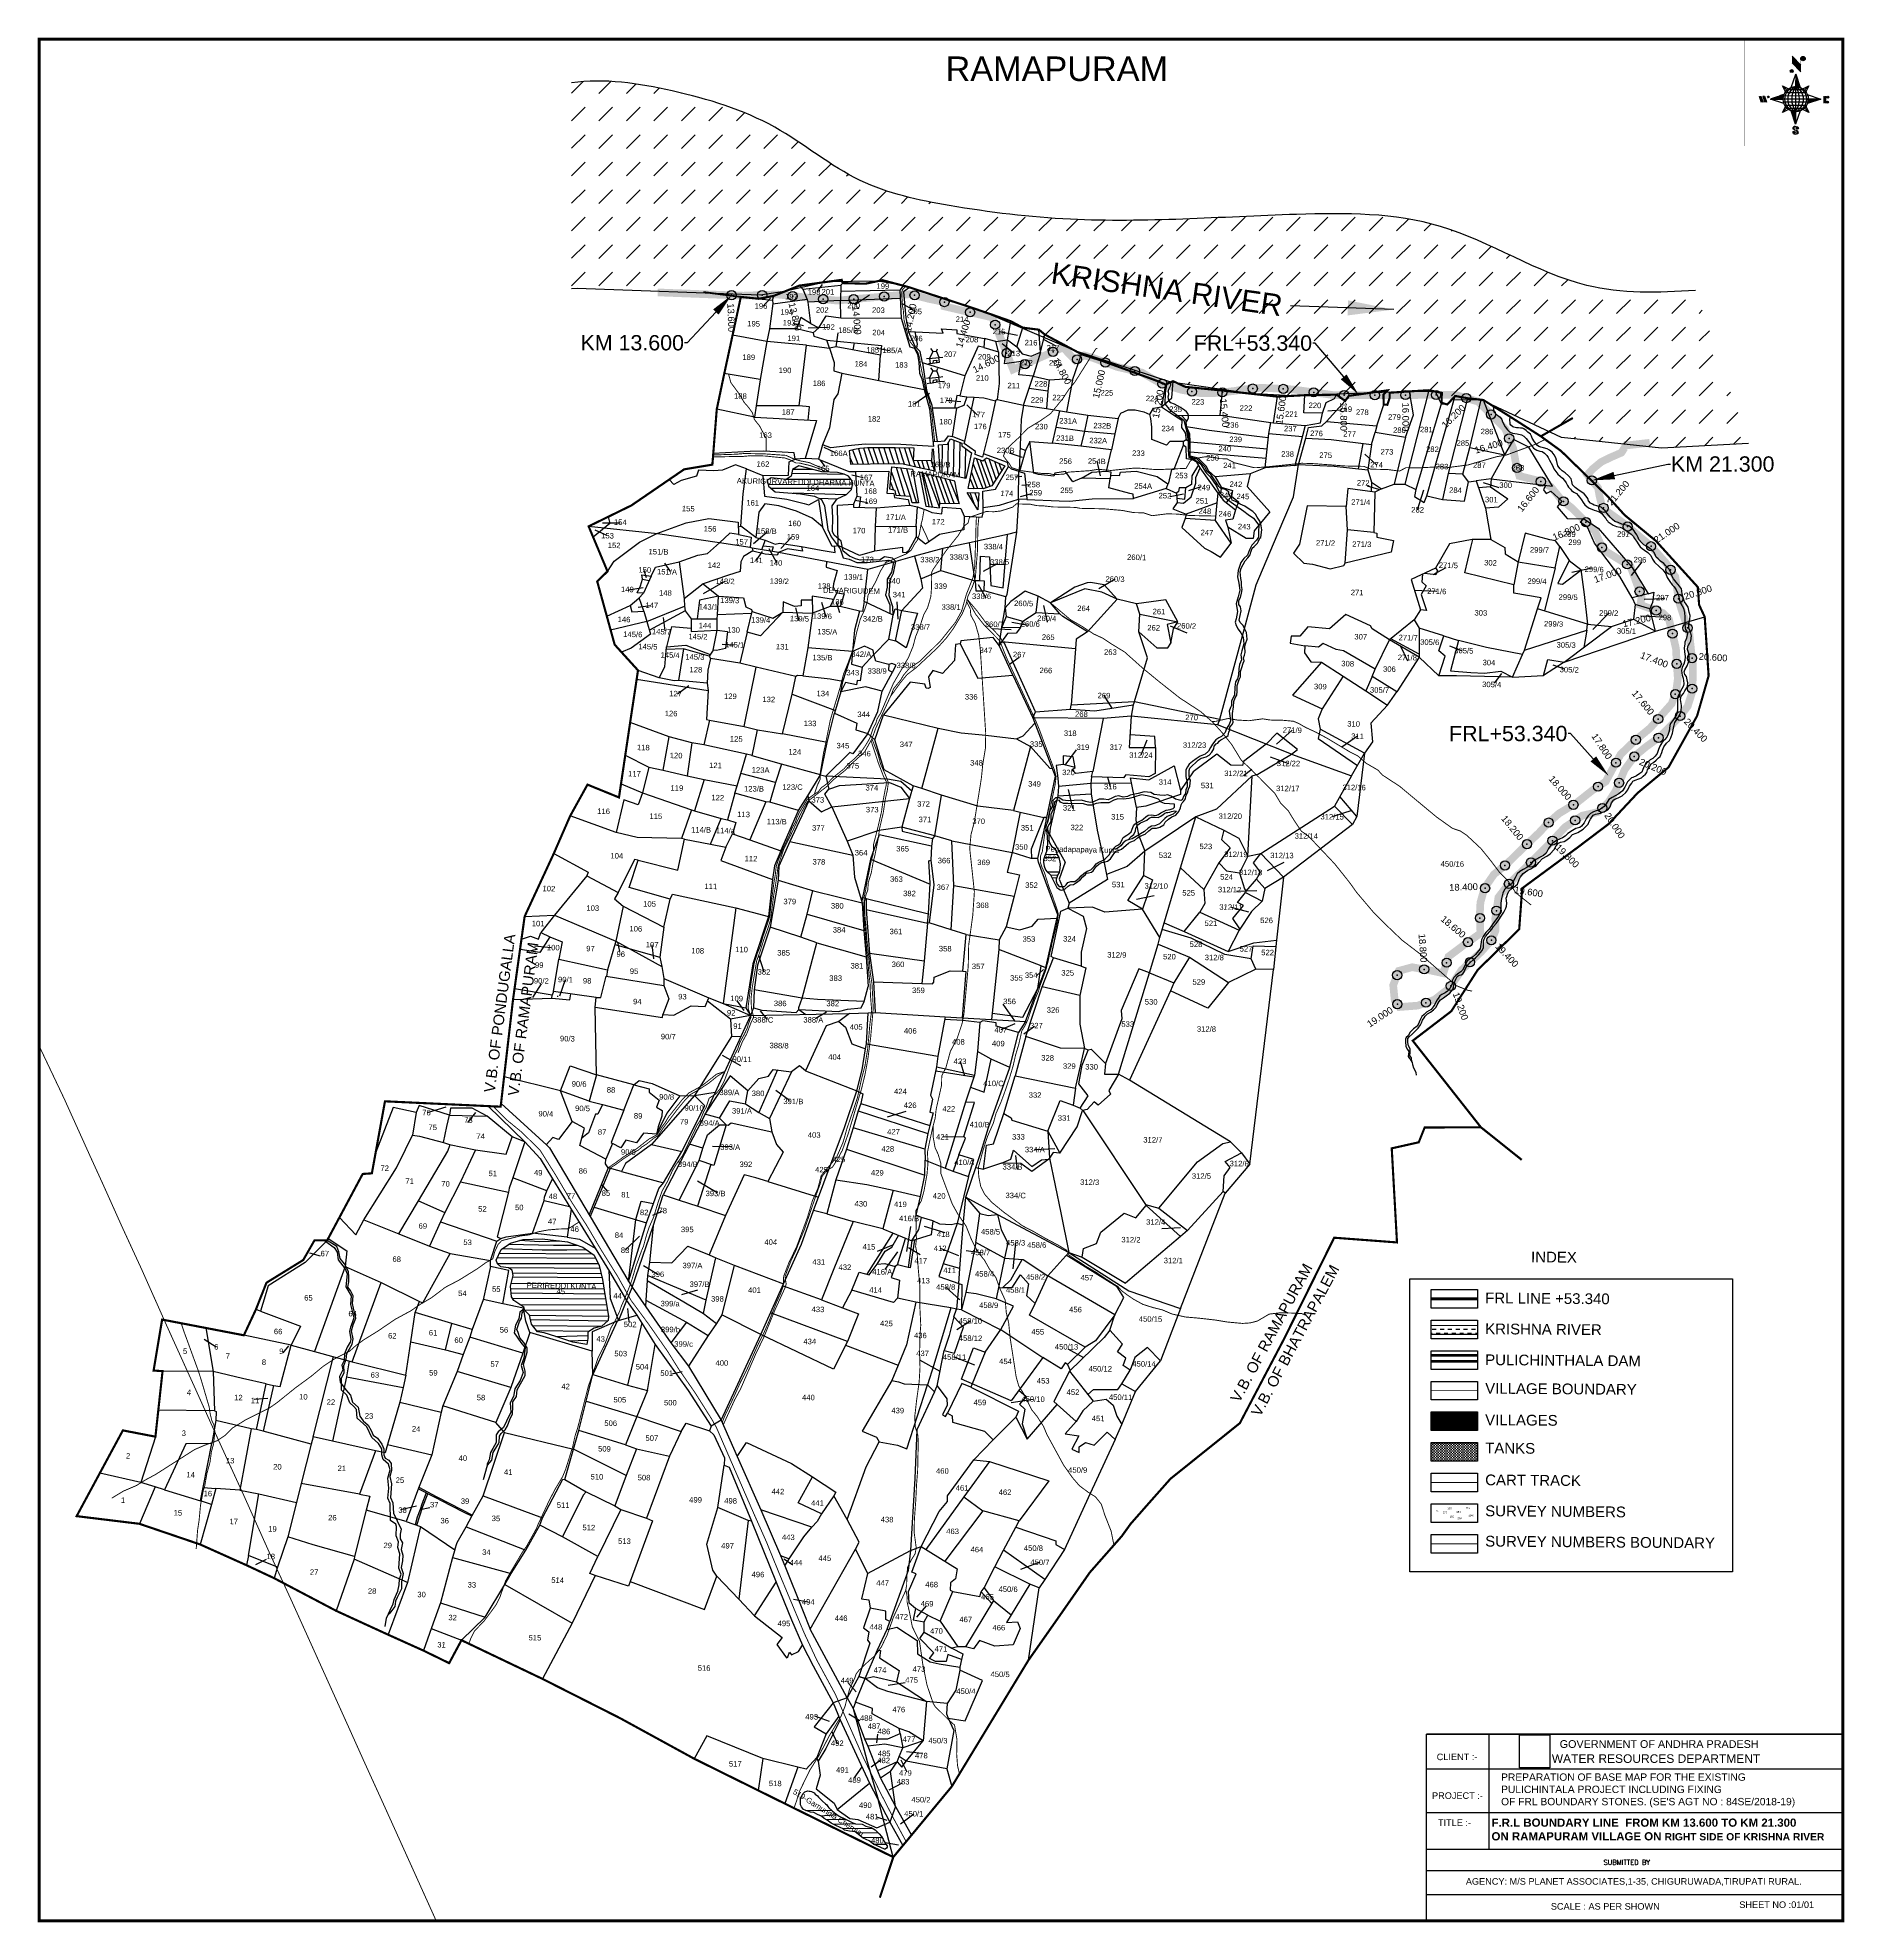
# Model space of a CAD drawing. Header units: millimetres. Extents: x 357738 to 363635, y 1840548 to 1846702.
import ezdxf
from ezdxf import colors
from ezdxf.entities.mleader import LeaderData, LeaderLine
from ezdxf.enums import TextEntityAlignment as Align
from ezdxf.math import Vec2, Vec3

# ---------------------------------------------------------------- set-up
doc = ezdxf.new("R2010")
doc.units = ezdxf.units.MM
doc.header["$PDMODE"] = 32
doc.header["$PDSIZE"] = 30
for name, color, linetype in [('BND', 6, 'Continuous'), ('bord', 1, 'Continuous'), ('Boundry', 5, 'Continuous'), ('CSMark', 72, 'Continuous'), ('FRL', 3, 'Continuous'), ('Plot', 7, 'Continuous'), ('ROADS', 50, 'Continuous'), ('STREAM', 4, 'Continuous'), ('TEXT', 7, 'Continuous'), ('VILLAGE AREA', 1, 'Continuous')]:
    doc.layers.add(name, color=color, linetype=linetype)
doc.styles.add('I', font='romans.shx', dxfattribs={"width": 0.9, "height": 3})
doc.styles.add('LE', font='arial.ttf', dxfattribs={"height": 3})
doc.styles.get("Standard").update_dxf_attribs({"font": 'arial.ttf'})
doc.linetypes.add('FENCELINE2', pattern='A,0.25,-0.1,[132,ltypeshp.shx,S=0.1,R=0,X=-0.1,Y=0],-0.1,1', length=1.45)
doc.linetypes.add('TRACKS', pattern='A,0.15,[130,ltypeshp.shx,S=0.25,R=0,X=0,Y=0],0.15', length=0.3)
doc.dimstyles.get("Standard").update_dxf_attribs({"dimtxt": 0.18, "dimasz": 0.18, "dimexe": 0.18, "dimexo": 0.0625, "dimgap": 0.09, "dimtad": 0, "dimtih": 1, "dimtoh": 1, "dimdec": 4, "dimzin": 0, "dimdsep": 46, "dimtxsty": 'Standard', "dimcen": 0.09, "dimadec": 0, "dimazin": 0, "dimtfac": 1, "dimtdec": 4, "dimtofl": 0, "dimtmove": 0, "dimatfit": 3, "dimfxl": 1, "dimtolj": 1, "dimtzin": 0, "dimarcsym": 0})
picture_1 = doc.add_image_def('image1.png', size_in_pixel=(5098, 5519))
pattern_1 = [(267.297113149, (-8720374.938, 50637915.138), (10.5367255337, -0.497431438), [])]
pattern_2 = [(357.297113149, (-8720374.938, 50637915.138), (0.497431438, 10.5367255337), [])]

# ---------------------------------------------------------------- blocks, each defined once
blk = doc.blocks.new('*X12')
at = {"color": 0, "linetype": 'Continuous'}
for p, q in [((6321.6, 240.5), (6322.3, 241.2)), ((6321.6, 240.3), (6322.3, 241)), ((6321.6, 240.1), (6322.3, 240.8)), ((6321.6, 239.9), (6322.4, 240.7)), ((6321.6, 239.8), (6322.4, 240.6)), ((6321.6, 239.6), (6322.5, 240.5)), ((6321.6, 239.4), (6322.5, 240.3)), ((6321.6, 239.2), (6322.6, 240.2)), ((6321.7, 239.1), (6322.6, 240.1)), ((6321.8, 240.8), (6322.4, 241.4)), ((6321.8, 239), (6322.7, 240)), ((6321.8, 239), (6322.8, 239.9)), ((6321.9, 238.9), (6322.9, 239.8)), ((6322, 238.8), (6323, 239.7)), ((6322.1, 241.3), (6322.4, 241.6)), ((6322.1, 238.7), (6323.1, 239.6)), ((6322.2, 238.6), (6323.1, 239.6)), ((6322.3, 238.5), (6323.2, 239.5)), ((6322.4, 238.5), (6323.3, 239.4)), ((6322.5, 238.4), (6323.4, 239.3)), ((6322.7, 238.4), (6323.6, 239.3)), ((6322.8, 238.3), (6323.7, 239.2)), ((6322.9, 238.3), (6323.8, 239.1)), ((6323.1, 238.2), (6323.9, 239.1)), ((6323.2, 238.2), (6324, 239)), ((6323.3, 238.2), (6324.2, 239)), ((6323.5, 238.1), (6324.3, 238.9)), ((6323.7, 238.1), (6324.4, 238.9)), ((6323.8, 238.1), (6324.6, 238.8)), ((6324.1, 238.2), (6324.7, 238.8)), ((6324.3, 238.3), (6324.9, 238.8)), ((6324.6, 238.3), (6325.1, 238.8)), ((6324.8, 238.4), (6325.2, 238.8)), ((6325.1, 238.5), (6325.4, 238.8)), ((6325.4, 238.6), (6325.6, 238.8))]:
    blk.add_line(p, q, dxfattribs=at)
blk = doc.blocks.new('*X11')
at = {"color": 0, "linetype": 'Continuous'}
for p, q in [((6324.4, 240.3), (6324.5, 240.4)), ((6324.6, 240.3), (6324.8, 240.5)), ((6324.7, 240.2), (6325, 240.5)), ((6324.8, 240.2), (6325.2, 240.6)), ((6325, 240.1), (6325.5, 240.6)), ((6325.1, 240.1), (6325.6, 240.6)), ((6325.2, 240), (6325.8, 240.6)), ((6325.3, 240), (6326, 240.6)), ((6325.4, 239.9), (6326.1, 240.6)), ((6325.5, 239.8), (6326.2, 240.5)), ((6325.6, 239.8), (6326.3, 240.5)), ((6325.7, 239.7), (6326.5, 240.4)), ((6325.9, 239.6), (6326.6, 240.3)), ((6326, 239.5), (6326.7, 240.3)), ((6326, 239.4), (6326.8, 240.2)), ((6326.1, 239.3), (6327, 240.2)), ((6326.2, 239.3), (6327.1, 240.1)), ((6326.3, 239.2), (6327.1, 240)), ((6326.4, 239.1), (6327.2, 239.9)), ((6326.5, 239), (6327.3, 239.8)), ((6326.5, 238.9), (6327.4, 239.7)), ((6326.6, 238.8), (6327.5, 239.6)), ((6326.7, 238.7), (6327.5, 239.5)), ((6326.8, 238.6), (6327.6, 239.4)), ((6326.8, 238.5), (6327.7, 239.3)), ((6326.9, 238.3), (6327.8, 239.2)), ((6326.9, 238.2), (6327.9, 239.1)), ((6327, 238.1), (6327.8, 239)), ((6327, 237.9), (6327.8, 238.8)), ((6327, 237.8), (6327.8, 238.6)), ((6326.8, 236.5), (6327.4, 237)), ((6326.9, 236.8), (6327.6, 237.4)), ((6327, 237.6), (6327.8, 238.4)), ((6327, 237.4), (6327.8, 238.2)), ((6327, 237.3), (6327.8, 238)), ((6327, 237.1), (6327.8, 237.9))]:
    blk.add_line(p, q, dxfattribs=at)
blk = doc.blocks.new('H')
at = {"layer": 'bord', "extrusion": (0.000427885, 0.004792, 0.999988)}
h = blk.add_hatch(dxfattribs=at)
h.set_pattern_fill('LINE', color=8, scale=84.387686, angle=-2.7029, style=0)
h.set_pattern_definition(pattern_2)
h.paths.add_polyline_path([(-492, 786, -0.090992), (-448, 775), (-486, 912)])
h = blk.add_hatch(dxfattribs=at)
h.set_pattern_fill('LINE', color=8, scale=84.387686, angle=-92.7029, style=0)
h.set_pattern_definition(pattern_1)
h.paths.add_polyline_path([(-625, 665, -0.090992), (-615, 710), (-751, 671)])
h = blk.add_hatch(dxfattribs=at)
h.set_pattern_fill('LINE', color=8, scale=84.387686, angle=-92.7029, style=0)
h.set_pattern_definition(pattern_1)
h.paths.add_polyline_path([(-246, 647), (-372, 653, -0.090992), (-382, 609)])
h = blk.add_hatch(dxfattribs=at)
h.set_pattern_fill('LINE', color=8, scale=84.387686, angle=-2.7029, style=0)
h.set_pattern_definition(pattern_2)
h.paths.add_polyline_path([(-504, 533, -0.090992), (-549, 543), (-510, 406)])
for p, q in [((-519, 1020, -1217), (-435, 927, -1216)), ((-516, 1087, -1217), (-432, 994, -1217)), ((-627, 794, -1216), (-567, 760, -1216)), ((-627, 794, -1216), (-584, 747, -1215)), ((-599, 731, -1215), (-627, 794, -1216)), ((-538, 774, -1216), (-487, 906, -1216)), ((-487, 906, -1216), (-493, 780, -1216)), ((-487, 906, -1216), (-448, 769, -1216)), ((-421, 753, -1216), (-359, 781, -1216)), ((-359, 781, -1216), (-405, 739, -1216)), ((-359, 781, -1216), (-392, 721, -1215)), ((-865, 701, -1215), (-847, 638, -1215)), ((-847, 700, -1215), (-829, 637, -1215)), ((-829, 699, -1215), (-811, 636, -1215)), ((-829, 699, -1215), (-811, 698, -1215)), ((-811, 698, -1215), (-794, 635, -1215)), ((-752, 665, -1215), (-615, 704, -1215)), ((-752, 665, -1215), (-625, 659, -1215)), ((-619, 614, -1215), (-752, 665, -1215)), ((-639, 526, -1214), (-606, 585, -1215)), ((-399, 576, -1215), (-371, 513, -1214)), ((-246, 641, -1215), (-383, 603, -1215)), ((-379, 693, -1215), (-246, 641, -1215)), ((-373, 647, -1215), (-246, 641, -1215)), ((-213, 669, -1215), (-217, 601, -1215)), ((-197, 600, -1215), (-194, 668, -1215)), ((-639, 526, -1214), (-593, 568, -1215)), ((-577, 553, -1215), (-639, 526, -1214)), ((-511, 400, -1214), (-549, 537, -1214)), ((-460, 533, -1215), (-511, 400, -1214)), ((-505, 527, -1214), (-511, 400, -1214)), ((-371, 513, -1214), (-431, 546, -1215)), ((-371, 513, -1214), (-414, 560, -1215))]:
    blk.add_line(p, q, dxfattribs=at)
at = {"layer": 'bord', "color": 8, "linetype": 'ByBlock', "extrusion": (0.000427885, 0.004792, 0.999988)}
for p, q in [((-493, 780, -1216), (-505, 527, -1214)), ((-373, 647, -1215), (-625, 659, -1215)), ((-378, 616, -1215), (-623, 628, -1215)), ((-375, 679, -1215), (-620, 691, -1215)), ((-392, 585, -1215), (-611, 595, -1215)), ((-386, 711, -1215), (-605, 722, -1215)), ((-411, 744, -1216), (-578, 752, -1216)), ((-420, 555, -1215), (-587, 562, -1215))]:
    blk.add_line(p, q, dxfattribs=at)
at = {"layer": 'bord', "extrusion": (0.000427885, 0.004792, 0.999988), "elevation": -1212}
for points, const_width in [([(-530, 950, 1), (-520, 939, 1)], 14.8), ([(-414, 1073, 1), (-398, 1058, 1)], 22.3), ([(-776, 697, 1), (-769, 690, 1)], 8.9), ([(-180, 618, 1), (-173, 611, 1)], 9.79), ([(-178, 667, 1), (-171, 660, 1)], 9.79), ([(-525, 322, 1), (-533, 329, 1)], 11.1), ([(-490, 362, 1), (-498, 369, 1)], 11.1)]:
    blk.add_lwpolyline(points, format="xyb", close=True, dxfattribs=dict(at, const_width=const_width))
for points, const_width in [([(-522, 960), (-516, 1093)], 1.61), ([(-434, 933), (-428, 1066)], 1.61), ([(-870, 707), (-846, 706)], 0.642), ([(-829, 643), (-855, 644)], 0.642), ([(-829, 643), (-821, 678)], 0.642), ([(-811, 642), (-784, 641)], 0.642), ([(-793, 641), (-782, 694)], 0.642), ([(-177, 605), (-226, 607)], 0.706), ([(-223, 676), (-174, 673)], 0.706), ([(-195, 645), (-185, 644)], 0.706)]:
    blk.add_lwpolyline(points, dxfattribs=dict(at, const_width=const_width))
for points in [[(-537, 317), (-531, 310), (-520, 307), (-505, 307), (-494, 310), (-486, 318), (-487, 326), (-491, 333), (-494, 336), (-503, 341), (-522, 347), (-530, 352), (-534, 355), (-537, 363), (-537, 373), (-530, 381), (-520, 384), (-504, 384), (-493, 380), (-487, 373)], [(-522, 348), (-526, 354), (-528, 361), (-528, 371), (-526, 375), (-521, 381), (-515, 384)], [(-505, 307), (-499, 312), (-497, 319), (-497, 327), (-501, 335), (-509, 343)]]:
    blk.add_lwpolyline(points, dxfattribs=at)
at = {"layer": 'bord', "extrusion": (0.000427885, 0.004792, 0.999988)}
for centre, radius in [((-525, 944, -1212), 14.8), ((-406, 1065, -1212), 22.3), ((-498, 659, -1212), 127), ((-773, 694, -1212), 8.9), ((-177, 615, -1212), 9.79), ((-174, 663, -1212), 9.79), ((-529, 325, -1212), 11.1), ((-494, 365, -1212), 11.1)]:
    blk.add_circle(centre, radius, dxfattribs=at)
at = {"layer": 'bord', "color": 8, "linetype": 'ByBlock', "extrusion": (0.000427885, 0.004792, 0.999988)}
for centre, radius, start, end in [((-482, 658, -1212), 128, 94.9254, 259.6691), ((-437, 656, -1212), 141, 113.2864, 241.308), ((-316, 651, -1212), 222, 142.5892, 212.0053), ((-560, 662, -1212), 141, 293.2864, 61.308), ((-681, 668, -1212), 222, 322.5892, 32.0053), ((-515, 660, -1212), 128, 274.9254, 79.6691)]:
    blk.add_arc(centre, radius, start, end, dxfattribs=at)
at = {"layer": 'bord', "extrusion": (0.000427885, 0.004792, 0.999988)}
for points in [[(-516, 1093, -1212), (-431, 1000, -1212), (-519, 1026, -1212), (-434, 933, -1212)], [(-864, 707, -1212), (-846, 706, -1212), (-846, 644, -1212), (-829, 643, -1212)], [(-829, 705, -1212), (-811, 704, -1212), (-811, 642, -1212), (-793, 641, -1212)], [(-193, 674, -1212), (-197, 606, -1212), (-213, 675, -1212), (-216, 607, -1212)]]:
    blk.add_solid(points, dxfattribs=at)
at = {"layer": 'bord', "extrusion": (0.000427885, 0.004792, 0.999988), "xscale": 7.977342409717546, "yscale": 7.977342408231451, "zscale": 7.977342408476333, "rotation": 138.0840426661453}
for name, p in [('*X11', (38301, -31929, -1212)), ('*X12', (38314, -31951, -1212))]:
    blk.add_blockref(name, p, dxfattribs=at)

msp = doc.modelspace()

# ---------------------------------------------------------------- hatches: boundary and pattern name
h = msp.add_hatch()
h.set_pattern_fill('DASH,_O', color=4, scale=20, angle=45)
h.set_pattern_definition([(45, (0, 0), (7e-15, 89.8025612), [63.5, -63.5])])
h.paths.add_polyline_path([(359480.5, 1846553.9), (359480.5, 1845882), (359498.8, 1845883.5), (360096, 1845862), (360175.6, 1845873.5), (360312.4, 1845904.9), (360480.1, 1845907.5), (360557.2, 1845894.3), (360821, 1845809.2), (361124.9, 1845679.8), (361436.3, 1845577.4), (361695, 1845540.3), (361829.6, 1845532.7), (362216, 1845547.5), (362300.6, 1845547), (362320.4, 1845505.3), (362339.3, 1845504.7), (362352.2, 1845518.6), (362450.3, 1845520.1), (362712.6, 1845397.4), (363038.7, 1845362.4), (363322.3, 1845377.5), (363149.3, 1845877.6), (363130, 1845876.1), (363065, 1845872.5), (363000.6, 1845871.3), (362936.8, 1845873.1), (362873.9, 1845879), (362811.9, 1845889.7), (362750.9, 1845905.9), (362690.9, 1845927.1), (362631.5, 1845951.9), (362572.5, 1845978.9), (362513.5, 1846006.6), (362454.2, 1846033.8), (362394.4, 1846059.1), (362333.7, 1846080.9), (362272, 1846098.2), (362209.1, 1846110.9), (362145.4, 1846119.6), (362081, 1846124.8), (362016.1, 1846127.4), (361950.9, 1846127.7), (361885.6, 1846126.6), (361820.4, 1846124.5), (361755.4, 1846122), (361690.5, 1846119.2), (361625.8, 1846116.3), (361561.3, 1846113.4), (361496.8, 1846110.8), (361432.5, 1846108.6), (361368.3, 1846106.9), (361304.2, 1846106), (361240.1, 1846106), (361176.1, 1846107.1), (361112.1, 1846109.5), (361048.1, 1846113.3), (360984.1, 1846118.4), (360920.1, 1846125), (360856.1, 1846132.8), (360792, 1846141.8), (360727.9, 1846152), (360663.8, 1846163.4), (360600.1, 1846176.8), (360537.5, 1846193.1), (360476.5, 1846213.5), (360417.7, 1846238.9), (360361.5, 1846269.7), (360307.1, 1846304.2), (360253.4, 1846340.5), (360199.5, 1846376.3), (360144.5, 1846409.7), (360087.5, 1846438.9), (360028.6, 1846464.1), (359968, 1846485.8), (359905.9, 1846504.6), (359842.6, 1846520.9), (359778.3, 1846535.3), (359713.4, 1846547.6), (359648.4, 1846556.4), (359583.7, 1846560.7), (359519.9, 1846559.2)])
h = msp.add_hatch()
h.set_pattern_fill('DASH', color=4, scale=102.472642)
h.set_pattern_definition([(0, (299628.261, 1527893.946), (12.8090803, 12.8090803), [12.8090803, -12.8090803])])
h.paths.add_polyline_path([(362286.7, 1842497.6), (362286.7, 1842468.4), (362438.4, 1842468.4), (362438.4, 1842497.6)])
h = msp.add_hatch()
h.set_pattern_fill('DASH', color=4, scale=34.157547)
h.set_pattern_definition([(0, (299628.261, 1527893.946), (4.269693427, 4.269693427), [4.26969343, -4.26969343])])
h.paths.add_polyline_path([(362286.7, 1842114.9), (362286.7, 1842054.1), (362438.4, 1842054.1), (362438.4, 1842114.9)])
at = {"layer": 'Plot'}
h = msp.add_hatch(dxfattribs=at)
h.set_pattern_fill('ANSI31', color=1, scale=5.958494, angle=43.81975, style=0)
h.set_pattern_definition([(88.81975, (355428.086, 1841533.616), (-18.914204, 0.38967), [])])
h.paths.add_polyline_path([(360785.9, 1845346.9), (360767.5, 1845263.1), (360683.3, 1845281.5), (360678.1, 1845372.7), (360708, 1845375.3), (360717.4, 1845392.3), (360754.9, 1845378.7), (360754.7, 1845369.5)])
at = {"layer": 'VILLAGE AREA', "linetype": 'ByBlock'}
h = msp.add_hatch(dxfattribs=at)
h.set_pattern_fill('ANSI31', color=256, scale=30.313756, angle=68.54643)
h.set_pattern_definition([(113.5464313, (251494.2796, 1284090.9965), (-3.473716373, -1.513763288), [])])
h.paths.add_polyline_path([(362438.4, 1842154.1), (362438.4, 1842214.9), (362286.7, 1842214.9), (362286.7, 1842154.1)])

# ---------------------------------------------------------------- linework, layer by layer
for points, const_width in [([(357742.7, 1846697.5), (363630.4, 1846697.5), (363630.4, 1840553.4), (357742.7, 1840553.4)], 10), ([(363630.4, 1846697.5), (363309.5, 1846697.5), (363309.5, 1846348.8), (363630.4, 1846348.8)], 0.262)]:
    msp.add_lwpolyline(points, close=True, dxfattribs=dict(const_width=const_width))
at = {"color": 4}
msp.add_lwpolyline([(363322.3, 1845377.5), (363038.7, 1845362.4), (362712.6, 1845397.4), (362450.3, 1845520.1), (362352.2, 1845518.6), (362339.3, 1845504.7), (362320.4, 1845505.3), (362300.6, 1845547), (362216, 1845547.5), (361829.6, 1845532.7), (361695, 1845540.3), (361436.3, 1845577.4), (361124.9, 1845679.8), (360821, 1845809.2), (360557.2, 1845894.3), (360480.1, 1845907.5), (360312.4, 1845904.9), (360175.6, 1845873.5), (360096, 1845862), (359498.8, 1845883.5), (359480.5, 1845882)], dxfattribs=at)
at = {"color": 245, "linetype": 'TRACKS', "ltscale": 75, "const_width": 3}
msp.add_lwpolyline([(357742.7, 1843409.4), (357824.6, 1843236.9), (357909.3, 1843049.3), (357951.7, 1842956.5), (358013.6, 1842818.3), (358075.9, 1842683.1), (358161.1, 1842491.8), (358254.2, 1842286.5), (358331.7, 1842114.4), (358409.9, 1841943.7), (358493.1, 1841757.6), (358564.1, 1841603.5), (358654.1, 1841404.2), (358754.7, 1841181.4), (358803.9, 1841071.8), (358868.3, 1840930.4), (358949.5, 1840750.6), (359038.5, 1840553.4)], dxfattribs=at)
at = {"color": 0}
for points in [[(362217.2, 1842649.1), (363270.6, 1842649.1), (363270.6, 1841693.1), (362217.2, 1841693.1)], [(362286.7, 1842614.8), (362438.4, 1842614.8), (362438.4, 1842554), (362286.7, 1842554)], [(362286.7, 1842514.8), (362438.4, 1842514.8), (362438.4, 1842454), (362286.7, 1842454)], [(362286.7, 1842414.8), (362438.4, 1842414.8), (362438.4, 1842354), (362286.7, 1842354)], [(362286.7, 1842314.9), (362438.4, 1842314.9), (362438.4, 1842254.1), (362286.7, 1842254.1)], [(362286.7, 1842214.9), (362438.4, 1842214.9), (362438.4, 1842154.1), (362286.7, 1842154.1)], [(362286.7, 1842114.9), (362438.4, 1842114.9), (362438.4, 1842054.1), (362286.7, 1842054.1)], [(362286.7, 1842015), (362438.4, 1842015), (362438.4, 1841954.2), (362286.7, 1841954.2)], [(362286.7, 1841915), (362438.4, 1841915), (362438.4, 1841854.2), (362286.7, 1841854.2)], [(362286.7, 1841815), (362438.4, 1841815), (362438.4, 1841754.2), (362286.7, 1841754.2)]]:
    msp.add_lwpolyline(points, close=True, dxfattribs=at)
at = {"color": 4, "const_width": 3.42}
for points in [[(362438.4, 1842497.6), (362286.7, 1842497.6)], [(362438.4, 1842468.4), (362286.7, 1842468.4)]]:
    msp.add_lwpolyline(points, dxfattribs=at)
at = {"color": 0, "linetype": 'FENCELINE2', "ltscale": 80, "const_width": 9.09}
for points in [[(362438.4, 1842399.7), (362286.7, 1842399.7)], [(362438.4, 1842380), (362286.7, 1842380)]]:
    msp.add_lwpolyline(points, dxfattribs=at)
at = {"color": 4}
msp.add_open_spline([(363149.3, 1845877.4), (363028, 1845868.6), (362737.3, 1845861.6), (362342.9, 1846131.5), (361754.6, 1846130), (361221.5, 1846087.1), (360745.8, 1846143.6), (360403.7, 1846216.2), (360146.2, 1846435.8), (359821.7, 1846534.2), (359586.4, 1846570.7), (359480.5, 1846554.8)], degree=3, knots=[2558.337552, 2558.337552, 2558.337552, 2558.337552, 2917.580945, 3432.028985, 3904.205199, 4642.49363, 5040.443251, 5342.292141, 5671.412453, 6026.576286, 6355.187391, 6355.187391, 6355.187391, 6355.187391], dxfattribs=at)
for p in [(360002.8, 1845861.5), (360102.7, 1845862.2), (360202.4, 1845858.8), (360301.9, 1845848.6), (360401.5, 1845848.8), (360501.1, 1845857.5), (360600.3, 1845861.4), (360697.7, 1845839.1), (360781.5, 1845805.7), (360863.5, 1845765.2), (360900.7, 1845672.3), (361052.4, 1845676.6), (361130.6, 1845652.1), (360960.9, 1845636.2), (361223.3, 1845641.6), (361319.3, 1845614.1), (361409.4, 1845572.7), (361505.7, 1845546.6), (361605.1, 1845544.3), (361704.3, 1845556.7), (361804, 1845555.6), (361903.3, 1845544.3), (362002.7, 1845535.1), (362102.7, 1845535.3), (362202.7, 1845535.6), (362302.7, 1845535.8), (362401.2, 1845525.6), (362482.1, 1845472.2), (362541.4, 1845393.9), (362566.8, 1845297.6), (362644.7, 1845253.1), (362811.3, 1845256.9), (362718.6, 1845188.3), (362849.3, 1845167), (362792, 1845120.6), (362928, 1845106.2), (362844.3, 1845037.6), (363004.4, 1845041.8), (362926.4, 1844982.6), (363068.2, 1844965), (362967.1, 1844894), (363093.8, 1844870.5), (363021, 1844831.8), (363074.4, 1844756.6), (363123.6, 1844775.1), (363138.4, 1844676.5), (363088.4, 1844657.9), (363083.6, 1844558.9), (363138.8, 1844576.8), (363099.5, 1844487.3), (363027.7, 1844477.7), (362954.9, 1844409.6), (363029, 1844416.4), (362890, 1844334.9), (362949.9, 1844355.4), (362831.4, 1844256.9), (362900.2, 1844269.3), (362751.1, 1844197.6), (362845.4, 1844187.2), (362670.1, 1844139.5), (362756.6, 1844146.6), (362599.4, 1844068.9), (362682.6, 1844080.4), (362527.5, 1843999.5), (362612.3, 1844009.2), (362540.5, 1843939.6), (362462.7, 1843925.1), (362445.9, 1843827.7), (362499.8, 1843851.8), (362406.7, 1843749), (362483.2, 1843755), (362337.1, 1843681.8), (362413.5, 1843683.5), (362175.6, 1843641.1), (362263.7, 1843660.1), (362351.1, 1843606.1), (362176.4, 1843546.5), (362269.6, 1843551.2)]:
    msp.add_point(p)
at = {"layer": 'BND', "lineweight": 30}
for points, const_width in [([(357864.8, 1841874.7), (358069.8, 1841849.7), (358268.2, 1841782.2), (358419.6, 1841714.3), (358509.1, 1841672.3), (358712.1, 1841565.5), (358881.5, 1841487.7), (358996.9, 1841435.7), (359080.9, 1841394.7), (359121.1, 1841469.6), (359386.1, 1841343), (359639.5, 1841214.7), (359880.6, 1841082.7), (360090, 1840979), (360176.9, 1840935.9), (360530.7, 1840761.2), (360563.3, 1840800.5), (360590.2, 1840833), (360721.8, 1840992), (360971.8, 1841403.9), (361072.3, 1841547.2), (361172.2, 1841690.7), (361277, 1841809.7), (361305.2, 1841849), (361365.8, 1841917.9), (361435.6, 1841996.6), (361662.1, 1842178.3), (361806.2, 1842453), (361970.1, 1842783.9), (362175.1, 1842768.5), (362158, 1843075.7), (362246.2, 1843095.5), (362265.4, 1843143.7), (362449, 1843144.6), (362226.5, 1843427.2), (362352.4, 1843523.5), (362438.3, 1843657.9), (362574.1, 1843791.3), (362583.9, 1843924.9), (362764.8, 1844058.3), (362866.4, 1844135.2), (362960.7, 1844236.2), (363061.7, 1844320.2), (363154.9, 1844487.9), (363192.4, 1844618.7), (363179.7, 1844811), (363161.5, 1844850.2), (363157.1, 1844908.5), (363020.3, 1845059.3), (362918.3, 1845143.6), (362863, 1845204.7), (362710.9, 1845352.8), (362644.7, 1845400.8), (362544.3, 1845465), (362456.9, 1845519.4), (362405.8, 1845525.1), (362365.1, 1845532.6), (362339.3, 1845504.7), (362320.5, 1845510.4), (362321.6, 1845542.6), (362279.5, 1845551.3), (362216, 1845547.5), (362151.2, 1845543.2), (362150.9, 1845525.5), (362143.7, 1845503.8), (362131.9, 1845504.2), (362130.8, 1845537), (362144.2, 1845550.9), (362018.1, 1845533), (362006, 1845516.3), (361977.5, 1845536.8), (361874.4, 1845535.1), (361784.7, 1845530.4), (361605.3, 1845550.2), (361484, 1845562.4), (361444, 1845580.9), (361419.6, 1845570), (361383.5, 1845584.9), (361207.7, 1845648.9), (361145.6, 1845668.7), (361025.8, 1845732.9), (361006.2, 1845749), (360953.4, 1845755.6), (360914.2, 1845776.7), (360792.3, 1845819.2), (360581.4, 1845887.9), (360495.2, 1845910.7), (360439.7, 1845899), (360365.6, 1845901.2), (360362.4, 1845911.7), (360224.3, 1845893), (360140.7, 1845859.5), (360091.4, 1845849.9), (360033.1, 1845856), (359979, 1845605.6), (359954.5, 1845489.2), (359940.2, 1845308.4), (359848, 1845293), (359675.9, 1845175.1), (359536.2, 1845106.8), (359597.8, 1844959.8), (359564.3, 1844926.8), (359621.2, 1844720.5), (359697.4, 1844636.6), (359671.7, 1844466.2), (359635.3, 1844221.6), (359532.5, 1844263.4), (359476.2, 1844161.7), (359422.7, 1844039), (359327.3, 1843832.9), (359289.4, 1843561.5), (359249, 1843211.7), (358871.4, 1843229.3), (358828.6, 1842994.1), (358798.6, 1842992.1), (358682.5, 1842774.9), (358641.4, 1842775.5), (358604.6, 1842711.1), (358484.5, 1842636.9), (358450.2, 1842549.9), (358410.7, 1842465.3), (358143.9, 1842516.6), (358116, 1842350), (358145.3, 1842348.3), (358122, 1842134.2), (358015.7, 1842154.7), (357864.8, 1841874.7)], 7), ([(362644.7, 1845400.8), (362749.2, 1845460.6)], 7), ([(362449, 1843144.6), (362582.3, 1843038.2)], 7), ([(362438.4, 1842284.5), (362286.7, 1842284.5)], 3.03), ([(360530.7, 1840761.2), (360486.9, 1840629)], 7)]:
    msp.add_lwpolyline(points, dxfattribs=dict(at, const_width=const_width))
at = {"layer": 'Boundry', "const_width": 5.96}
msp.add_lwpolyline([(360033.1, 1845856), (359910.7, 1845871.8)], dxfattribs=at)
at = {"layer": 'FRL', "color": 84}
msp.add_lwpolyline([(359761.7, 1845870.7, 25, 25, 0), (360041, 1845860, 25, 25, 0), (360151, 1845864, 25, 25, 0), (360347, 1845844, 25, 25, 0), (360586, 1845865, 25, 25, 0), (360645, 1845850, 25, 25, 0), (360698, 1845839, 25, 25, 0), (360698, 1845825, 25, 25, 0), (360854, 1845789, 25, 25, 0), (360922, 1845619, 25, 25, 0), (361085, 1845691, 25, 25, 0), (361125, 1845649, 25, 25, 0), (361154, 1845665, 25, 25, 0), (361182.9, 1845656.8, 25, 25, 0), (361261.4, 1845627.4, 25, 25, 0), (361342.4, 1845608.8, 25, 25, 0), (361399.4, 1845576, 25, 25, 0), (361470.7, 1845552.7, 25, 25, 0), (361534.7, 1845541.5, 25, 25, 0), (361587.9, 1845542.3, 25, 25, 0), (361646.1, 1845549.1, 25, 25, 0), (361672.6, 1845553.9, 25, 25, 0), (361733.3, 1845559.4, 25, 25, 0), (361834.9, 1845553.9, 25, 25, 0), (361970, 1845535, 25, 25, 0), (362366, 1845536, 25, 25, 0), (362440.7, 1845513.9, 25, 25, 0), (362528.7, 1845425.3, 25, 25, 0), (362553.6, 1845363.5, 25, 25, 0), (362554.2, 1845361.9, 25, 25, 0), (362565, 1845303.4, 25, 25, 0), (362574.7, 1845271.2, 25, 25, 0), (362641.4, 1845254.8, 25, 25, 0), (362677.7, 1845235.5, 25, 25, 0), (362711.2, 1845194.2, 25, 25, 0), (362746.9, 1845165.8, 25, 25, 0), (362820, 1845092.5, 25, 25, 0), (362821.4, 1845091.6, 25, 25, 0), (362846.8, 1845031.6, 25, 25, 0), (362937.7, 1844975.6, 25, 25, 0), (362973.7, 1844875.8, 25, 25, 0), (362969.3, 1844850.5, 25, 25, 0), (363042.9, 1844823.8, 25, 25, 0), (363063, 1844802.9, 25, 25, 0), (363073, 1844762.6, 25, 25, 0), (363085.8, 1844708, 25, 25, 0), (363088.3, 1844660.1, 25, 25, 0), (363091.9, 1844608.8, 25, 25, 0), (363085.9, 1844564.9, 25, 25, 0), (363071.7, 1844527.6, 25, 25, 0), (363043, 1844495, 25, 25, 0), (363001, 1844447.5, 25, 25, 0), (362952, 1844407.2, 25, 25, 0), (362905.3, 1844362.5, 25, 25, 0), (362876.4, 1844310.4, 25, 25, 0), (362856.5, 1844273.4, 25, 25, 0), (362812.4, 1844244.3, 25, 25, 0), (362760.7, 1844203.4, 25, 25, 0), (362704.1, 1844169.2, 25, 25, 0), (362667.5, 1844137.2, 25, 25, 0), (362638.4, 1844105.7, 25, 25, 0), (362600.5, 1844070, 25, 25, 0), (362532.4, 1844003.5, 25, 25, 0), (362491.5, 1843970.2, 25, 25, 0), (362470.8, 1843940.2, 25, 25, 0), (362458.4, 1843917, 25, 25, 0), (362447.5, 1843878.9, 25, 25, 0), (362445.5, 1843840, 25, 25, 0), (362447.5, 1843777.7, 25, 25, 0), (362395.2, 1843741, 25, 25, 0), (362343.3, 1843701.9, 25, 25, 0), (362326.4, 1843647.4, 25, 25, 0), (362288.3, 1843655.7, 25, 25, 0), (362224.7, 1843667.2, 25, 25, 0), (362181.2, 1843655.3, 25, 25, 0), (362162.7, 1843608.5, 25, 25, 0), (362167.7, 1843559.2, 25, 25, 0), (362182.9, 1843537.1, 25, 25, 0), (362242.8, 1843541.8, 25, 25, 0), (362297.7, 1843561.1, 25, 25, 0), (362346.5, 1843599.2, 25, 25, 0), (362385.7, 1843657.5, 25, 25, 0), (362449.8, 1843717.3, 25, 25, 0), (362484.5, 1843756.4, 25, 25, 0), (362497, 1843787.4, 25, 25, 0), (362496, 1843826.7, 25, 25, 0), (362506.3, 1843895.4, 25, 25, 0), (362538.6, 1843937.7, 25, 25, 0), (362603.3, 1844000.2, 25, 25, 0), (362670.9, 1844067.9, 25, 25, 0), (362724.4, 1844125.2, 25, 25, 0), (362780.2, 1844162.2, 25, 25, 0), (362830.9, 1844173.9, 25, 25, 0), (362866, 1844206.3, 25, 25, 0), (362888.9, 1844242.9, 25, 25, 0), (362918.3, 1844312, 25, 25, 0), (362949.8, 1844355.3, 25, 25, 0), (362987.5, 1844386.5, 25, 25, 0), (363028.8, 1844416.2, 25, 25, 0), (363070.2, 1844456.4, 25, 25, 0), (363103.7, 1844491.8, 25, 25, 0), (363124, 1844519.2, 25, 25, 0), (363137.9, 1844562.6, 25, 25, 0), (363140.8, 1844608.8, 25, 25, 0), (363140.8, 1844657.2, 25, 25, 0), (363135.1, 1844703.4, 25, 25, 0), (363129.4, 1844757.2, 25, 25, 0), (363105.9, 1844829.5, 25, 25, 0), (363094.8, 1844863.3, 25, 25, 0), (363090.2, 1844897.3, 25, 25, 0), (363083.8, 1844942, 25, 25, 0), (363054.1, 1844985.9, 25, 25, 0), (363003.2, 1845043.2, 25, 25, 0), (362915.8, 1845116.4, 25, 25, 0), (362851.9, 1845162, 25, 25, 0), (362843, 1845178.8, 25, 25, 0), (362836.7, 1845204, 25, 25, 0), (362831.4, 1845232.6, 25, 25, 0), (362796.5, 1845275, 25, 25, 0), (362814.1, 1845294.2, 25, 25, 0), (362841.4, 1845316.8, 25, 25, 0), (362873.5, 1845332.5, 25, 25, 0), (362907.8, 1845347.4, 25, 25, 0), (362922.9, 1845371.3, 25, 25, 0), (362924, 1845371, 25, 25, 0), (363000.2, 1845379.7, 25, 25, 0)], format="xyseb", dxfattribs=at)
at = {"layer": 'FRL', "color": 84, "const_width": 9.09}
msp.add_lwpolyline([(362438.4, 1842584.4), (362286.7, 1842584.4)], dxfattribs=at)
at = {"layer": 'Plot'}
for points in [[(360563.5, 1845892.6), (360551.8, 1845878.4), (360556.5, 1845786.3), (360584.6, 1845693.3), (360600.2, 1845688.2), (360609.5, 1845668.5), (360613.7, 1845642.5), (360616.5, 1845606.6), (360624.4, 1845588.3), (360631.4, 1845553.5), (360649.3, 1845490.3), (360662.4, 1845367.8), (360555.5, 1845374.1), (360439.1, 1845375), (360383.3, 1845369.4), (360326.8, 1845363.7), (360300.2, 1845373.2), (360286.2, 1845325.7), (360242.6, 1845328.4), (360210.9, 1845326.6), (360206.8, 1845347.1), (360107.9, 1845352.8), (360063.6, 1845351.6), (359943.1, 1845344.8)], [(360091.4, 1845849.9), (360136.5, 1845845.5), (360140.7, 1845859.5)], [(360129.8, 1845851.4), (360106, 1845826)], [(360224.3, 1845893), (360236, 1845881.8), (360249.6, 1845848.1), (360137.6, 1845832.4)], [(360236, 1845881.8), (360359.2, 1845894.9), (360365.6, 1845901.2)], [(360298.1, 1845896), (360281.6, 1845873.5)], [(360359.2, 1845894.9), (360358.4, 1845844.7)], [(360358.4, 1845844.7), (360553.1, 1845852.3)], [(360551.8, 1845878.4), (360358.9, 1845873.6)], [(360453, 1845862.1), (360404.6, 1845828.6)], [(360584.2, 1845886.9), (360564.4, 1845872.2), (360571.2, 1845788.2), (360580.5, 1845742.6), (360693.1, 1845738), (360688.6, 1845751.8), (360737.9, 1845748.9), (360738.3, 1845737), (360828.3, 1845720.7), (360826.9, 1845690.5), (360807.4, 1845695.1), (360763.9, 1845598.6), (360626.1, 1845640.6), (360618.2, 1845677.9), (360606.8, 1845689.7), (360602.4, 1845694.2), (360580.5, 1845742.6)], [(360136.5, 1845845.5), (360137.9, 1845834.7), (360126.2, 1845752.2), (360117.7, 1845710.8), (360006.1, 1845730.8)], [(360249.6, 1845848.1), (360251.7, 1845838.9), (360260, 1845769.7), (360229.4, 1845789.1), (360215, 1845752.3), (360126.2, 1845752.2)], [(360287.8, 1845754.9), (360311.5, 1845794.6), (360359.1, 1845787.4), (360358.4, 1845844.7), (360251.7, 1845838.9)], [(360559.3, 1845834.3), (360603.1, 1845809.1)], [(360237.5, 1845761.3), (360203.8, 1845769.3)], [(360260, 1845769.7), (360287.8, 1845754.9), (360269.3, 1845739), (360215, 1845752.3)], [(360252.7, 1845754.9), (360315.6, 1845757.5)], [(360269.3, 1845739), (360271.2, 1845727.3), (360313.9, 1845714.7)], [(360344.1, 1845693.2), (360350.6, 1845738.8)], [(360359.1, 1845787.4), (360556.5, 1845786.3)], [(360601.4, 1845741.7), (360608.6, 1845702.2), (360606.8, 1845689.7)], [(360865.5, 1845710.2), (360904.1, 1845716.1), (360914.2, 1845776.7)], [(360876.2, 1845743.1), (360936.1, 1845731.6)], [(360904.1, 1845716.1), (360934.5, 1845693.4), (360953.4, 1845755.6)], [(360934.5, 1845693.4), (360951.9, 1845670.1), (360981.2, 1845662.9), (361011.5, 1845675.6), (361006.2, 1845749)], [(361011.5, 1845675.6), (361025.8, 1845732.9)], [(360117.7, 1845710.8), (360095.9, 1845585.8), (359979, 1845605.6)], [(360223, 1845500.1), (360247.7, 1845698.3), (360117.7, 1845710.8)], [(360247.7, 1845698.3), (360322.8, 1845688.6), (360337.8, 1845641.9), (360336.6, 1845614.9), (360363, 1845607.3), (360349.4, 1845539.8), (360336.8, 1845521.5), (360322.5, 1845428.6), (360300.2, 1845373.2)], [(360322.8, 1845688.6), (360313.9, 1845714.7), (360402.6, 1845705.9), (360492.4, 1845696.9), (360488.9, 1845665.3)], [(360483.9, 1845582.9), (360488.9, 1845665.3), (360397.2, 1845683.5), (360344.1, 1845693.2), (360322.8, 1845688.6)], [(360402.6, 1845705.9), (360398.4, 1845683.2)], [(360518.4, 1845679.5), (360478.2, 1845687.4)], [(360659.9, 1845678.2), (360648.7, 1845655.4), (360638.7, 1845653.5)], [(360646.9, 1845655), (360680.2, 1845657.9), (360672.2, 1845678.9)], [(360652.5, 1845687.9), (360659.9, 1845678.2), (360672.2, 1845678.9), (360675.4, 1845686.7)], [(360826.9, 1845690.5), (360874.3, 1845676.8), (360865.5, 1845710.2), (360828.3, 1845720.7)], [(360874.3, 1845676.8), (360876.4, 1845573), (360869.7, 1845520.8), (360864.5, 1845517)], [(360886, 1845703.6), (360924.8, 1845673.9)], [(361011.5, 1845675.6), (360987.6, 1845597.1), (360940.1, 1845601.3), (360947.9, 1845645.4), (360893.6, 1845637.9), (360904.1, 1845716.1)], [(360987.6, 1845597.1), (361039.9, 1845585.3), (361090.4, 1845588.9), (361116.3, 1845583.9), (361145.6, 1845668.7)], [(361021.9, 1845717.2), (361061.1, 1845696)], [(360363, 1845607.3), (360483.9, 1845582.9), (360560.3, 1845567.6), (360631.4, 1845553.5)], [(360626.1, 1845640.6), (360639, 1845551.8), (360656.2, 1845502.6), (360658, 1845492.4), (360673.8, 1845384.3), (360660.8, 1845382.9)], [(360660.2, 1845614.4), (360649, 1845591.6), (360638.9, 1845589.7)], [(360648.7, 1845655.4), (360650.8, 1845638.2), (360641.4, 1845635.8)], [(360647.1, 1845591.2), (360680.4, 1845594.2), (360672.5, 1845615.1)], [(360650.8, 1845638.2), (360681.8, 1845643.1), (360679.7, 1845657.9)], [(360652.7, 1845624.1), (360660.2, 1845614.4), (360672.5, 1845615.1), (360675.7, 1845622.9)], [(360661, 1845639.8), (360661.9, 1845648.4), (360672.7, 1845649.8), (360671.8, 1845641.5)], [(360680.2, 1845657.9), (360692.2, 1845659.6)], [(360095.8, 1845585.2), (360083.5, 1845500.7), (360077.2, 1845463.4), (359954.5, 1845489.2)], [(360649, 1845591.6), (360651.1, 1845574.5), (360641.6, 1845572)], [(360651.1, 1845574.5), (360682.1, 1845579.3), (360680, 1845594.1)], [(360661.3, 1845576), (360662.1, 1845584.6), (360672.9, 1845586), (360672, 1845577.7)], [(360680.4, 1845594.2), (360692.4, 1845595.9)], [(360682.1, 1845579.3), (360697.9, 1845581.3)], [(360763.9, 1845598.6), (360747.9, 1845533.2), (360738.1, 1845534.1), (360730.7, 1845492.8)], [(360869.7, 1845520.8), (360956.4, 1845502.9), (360987.6, 1845597.1)], [(360956.4, 1845502.9), (361030.8, 1845491.2), (361095.7, 1845480.9), (361166.3, 1845469.9), (361264.9, 1845459), (361273.1, 1845476.4), (361297.7, 1845486.9), (361320.8, 1845487), (361348.9, 1845480.2), (361368.4, 1845471.9), (361380.7, 1845492.9), (361405.9, 1845497.2), (361440.5, 1845526.4), (361444, 1845580.9)], [(361039.9, 1845585.3), (361035.8, 1845548.5), (360974.4, 1845557.1)], [(361035.8, 1845548.5), (361030.8, 1845491.2)], [(361116.3, 1845583.9), (361095.7, 1845480.9)], [(361419.6, 1845570), (361405.9, 1845497.2)], [(361405.9, 1845497.2), (361449.2, 1845469.2), (361597.8, 1845469.4), (361605.3, 1845550.2)], [(362108.8, 1845435.5), (362103.9, 1845414.6), (362202.9, 1845398.4), (362228.8, 1845470.7), (362216, 1845547.5)], [(362279.5, 1845551.3), (362200.4, 1845244.5)], [(360253.4, 1845453.5), (360257, 1845497.6), (360223, 1845500.1), (360083.5, 1845500.7)], [(360599.5, 1845506.4), (360649.1, 1845541.4)], [(360673.8, 1845384.3), (360699.4, 1845385.9), (360710.7, 1845402.2), (360723.8, 1845400.6), (360738.4, 1845492.8), (360658, 1845492.4)], [(360703.5, 1845518.3), (360751.7, 1845514.2)], [(360770.6, 1845529.6), (360794.3, 1845528.9), (360826.5, 1845526.1), (360864.5, 1845517), (360842.7, 1845415.8), (360822.1, 1845332.8), (360798, 1845341.3), (360799.4, 1845351.2), (360762.7, 1845377.4), (360763.8, 1845384.4), (360723.8, 1845400.6)], [(360747.9, 1845533.2), (360770.6, 1845529.6), (360760.9, 1845501.5), (360738.4, 1845492.8)], [(360763.8, 1845384.4), (360794.3, 1845528.9)], [(360806.1, 1845470.4), (360771.4, 1845503.6)], [(360956.4, 1845502.9), (360947.9, 1845456.2), (360942, 1845286.2), (360916.3, 1845293.8), (360906.6, 1845301.7), (360903.1, 1845315.2), (360824.8, 1845343.7)], [(360976.1, 1845384.3), (361050.9, 1845378.1), (361062.3, 1845430.6), (361074, 1845484.4)], [(361597.8, 1845469.4), (361762.8, 1845445.7), (361771.5, 1845445.2), (361784.7, 1845530.4)], [(361771.5, 1845445.2), (361875.2, 1845435.8), (361925, 1845444.3), (361932.4, 1845476.3), (361870.6, 1845477.4), (361874.4, 1845535.1)], [(361853.9, 1845309), (361877.2, 1845394.7), (361886.2, 1845429.9), (361929.8, 1845434.5), (361945.1, 1845448.7), (362006, 1845516.3)], [(361932.4, 1845476.3), (361944.3, 1845511.5), (361971.2, 1845524.2), (361977.5, 1845536.8)], [(361945.1, 1845448.7), (362108.8, 1845435.5), (362131.9, 1845504.2)], [(361949, 1845483.5), (361992.7, 1845487.6)], [(362320.5, 1845510.4), (362236.1, 1845226.7)], [(362272.7, 1845206.6), (362365.1, 1845532.6)], [(362405.8, 1845525.1), (362341.8, 1845279)], [(362413, 1845363.9), (362450.3, 1845520.1)], [(362456.9, 1845519.4), (362526.5, 1845340.7)], [(360077.2, 1845463.4), (360279.8, 1845452), (360242.6, 1845328.4)], [(361062.3, 1845430.6), (361155.5, 1845417.9), (361254.5, 1845408.5), (361242.6, 1845357.1), (361143.3, 1845368.1), (361050.9, 1845378.1)], [(361166.3, 1845469.9), (361155.5, 1845417.9), (361143.3, 1845368.1)], [(361264.9, 1845459), (361254.5, 1845408.5)], [(361426.7, 1845245.5), (361430.6, 1845248.9), (361439.8, 1845292.8), (361448, 1845293), (361478, 1845372.4), (361478, 1845383.7), (361433.7, 1845383.4), (361423, 1845372.2), (361374.7, 1845390), (361375.1, 1845430.2), (361371.8, 1845458.8), (361368.4, 1845471.9)], [(361449.2, 1845469.2), (361473.1, 1845453.4), (361471.5, 1845429.2), (361483.8, 1845412.5), (361486.4, 1845388.8), (361499.8, 1845382.7)], [(361487.8, 1845432.8), (361487.2, 1845452.4), (361471.8, 1845469.2)], [(361499.8, 1845382.7), (361499.3, 1845408), (361487.8, 1845432.8), (361562.3, 1845420.8), (361717.6, 1845401.4), (361755, 1845396.8)], [(361756.3, 1845409.5), (361762.8, 1845445.7)], [(361875.2, 1845435.8), (361842.1, 1845305.3), (361853.9, 1845309)], [(360304.5, 1845365.1), (360340.7, 1845347.7)], [(360966.7, 1845194.9), (361072, 1845190.6), (361105.6, 1845188.6), (361180, 1845196.7), (361314.9, 1845197.2), (361313.9, 1845212.2), (361303.2, 1845213.6), (361234.7, 1845232.5), (361239.3, 1845262), (361145.5, 1845264), (361116.5, 1845251.8), (361092.5, 1845285.5), (361058, 1845280), (361054.6, 1845271.1), (361004.9, 1845276.2), (360989.3, 1845280.5), (360976.1, 1845384.3), (360962.7, 1845354.9), (360944.6, 1845361)], [(361227.3, 1845286.8), (361242.6, 1845357.1)], [(361421.1, 1845229.9), (361455.8, 1845214.8), (361457, 1845184.8), (361478, 1845182.4), (361502.7, 1845203.2), (361518.9, 1845248.2), (361518.4, 1845266.3), (361532.6, 1845298.2), (361521.2, 1845316.2), (361507.4, 1845324.5), (361487.8, 1845327.3), (361486.9, 1845364.1), (361478, 1845372.4)], [(361486.4, 1845388.8), (361478, 1845383.7)], [(361695.7, 1845278.8), (361581.9, 1845268.6), (361559.7, 1845288.6), (361553.7, 1845301.8), (361525.9, 1845329.6), (361500, 1845336), (361499.8, 1845382.7), (361751.1, 1845359.5)], [(361842.1, 1845305.3), (361744.7, 1845297.5), (361756.3, 1845409.5), (361866.4, 1845400.7)], [(361877.2, 1845394.7), (361959.9, 1845390.7), (362091.8, 1845374.3), (362103.9, 1845414.6)], [(362064, 1845377.8), (362048.1, 1845294.7)], [(362091.8, 1845374.3), (362079.6, 1845291.4)], [(362202.9, 1845398.4), (362165.7, 1845244.9)], [(362389.9, 1845277.2), (362413, 1845363.9), (362526.5, 1845340.7), (362482.9, 1845262.3), (362433.1, 1845255.2)], [(362482.9, 1845262.3), (362682.3, 1845237.5), (362605, 1845365), (362555.2, 1845390.7), (362526.5, 1845340.7)], [(360025, 1845105.2), (360033.6, 1845107.2), (360040.7, 1845212.8), (360051.2, 1845294.8), (360016.2, 1845307.5), (359972.9, 1845290), (359944.7, 1845287.9), (359894.4, 1845290), (359888.1, 1845270.4), (359838.1, 1845256.4), (359814.2, 1845243.3), (359799.6, 1845259.9)], [(360105, 1845272.8), (360188.4, 1845274), (360191, 1845317.5), (360210.9, 1845326.6)], [(360286.2, 1845325.7), (360385.6, 1845285.7), (360407.4, 1845285.8), (360412.2, 1845205.8), (360400.4, 1845179.5)], [(360292.5, 1845323.1), (360306.9, 1845302.6)], [(360824.7, 1845168.2), (360822.9, 1845221.9), (360864.7, 1845227.9), (360906.6, 1845301.7)], [(360909.6, 1845346.4), (360951.2, 1845333)], [(360962.7, 1845354.9), (360942.3, 1845286.1)], [(361195.2, 1845319.4), (361206.5, 1845271.4)], [(361526.9, 1845307.2), (361505.5, 1845271.4), (361504.7, 1845243.4), (361485.8, 1845232.3), (361464.5, 1845232.3), (361461.7, 1845220.9), (361455.8, 1845214.8)], [(361744.7, 1845297.5), (361695.7, 1845278.8), (361685.6, 1845236.9), (361759.9, 1845154.5), (361708.4, 1845091.9), (361706.1, 1845066.7), (361682.7, 1845067.3), (361622.6, 1845104.1), (361634.2, 1845051.7), (361582.5, 1845126), (361483.3, 1845132.5), (361472.9, 1845103.2), (361546.7, 1845035.2), (361568.9, 1845024.3), (361599.1, 1845005.9), (361634.2, 1845051.7)], [(361747.9, 1845328.6), (361500, 1845349.1)], [(361588.1, 1845183.6), (361591, 1845215.5), (361532.6, 1845298.2)], [(361597.1, 1844477.3), (361680.6, 1844785.1), (361715.1, 1844916), (361784.5, 1845078.5), (361837.3, 1845203), (361853.9, 1845309), (361970.4, 1845303), (362079.6, 1845291.4), (362091.8, 1845251.3), (362124.9, 1845229.8), (362102.6, 1845218.2), (362014.3, 1845230.2), (362009.3, 1845171.1), (361881.7, 1845173.3), (361856.7, 1845048.1), (361837.6, 1845019.6), (361871.3, 1844986.9), (361899.8, 1844983.6), (361957.1, 1844967.6), (362001.2, 1844979), (362006, 1844986.6), (362013.1, 1845095.6), (362009.3, 1845171.1)], [(362108.7, 1845308.1), (362069.7, 1845342)], [(360051.2, 1845294.8), (360105, 1845272.8), (360110.5, 1845205.7), (360183.7, 1845195.8), (360239.5, 1845181.6), (360255, 1845176.6), (360286.2, 1845194.2), (360299.4, 1845105.7), (360266.3, 1845133.1), (360215.3, 1845156.9), (360157.4, 1845173.3), (360111.8, 1845180.6), (360091.7, 1845153.4), (360082.3, 1845070.4), (360033.6, 1845107.2)], [(360395.9, 1845275.4), (360432.1, 1845266.5)], [(360407.4, 1845285.8), (360516.1, 1845286.8), (360509.9, 1845215.3), (360532.4, 1845214.5), (360534.5, 1845200.5), (360579.4, 1845194.6), (360584.1, 1845176.5)], [(360950.5, 1845269.6), (360928.7, 1845267.5)], [(360942, 1845286.2), (360958.9, 1845280.3), (360963.2, 1845241.5), (360966.7, 1845194.9), (360939.2, 1845195.9), (360940.8, 1845286.6)], [(360976.1, 1845242.9), (360950.5, 1845239.9)], [(361145.5, 1845264), (361179.1, 1845284.1), (361227.3, 1845286.8), (361241.3, 1845284.7), (361239.3, 1845262)], [(361240.3, 1845273.4), (361269.4, 1845272.5), (361272, 1845283.7), (361323.4, 1845287.3), (361392.6, 1845269.3), (361426.7, 1845245.5), (361421.1, 1845229.9), (361314.9, 1845197.2)], [(361495.8, 1845223.4), (361535.7, 1845236.8)], [(361581.9, 1845268.6), (361601.2, 1845235.2), (361600.2, 1845218.5), (361591, 1845215.5)], [(361601.2, 1845235.2), (361638.4, 1845223.6), (361634.5, 1845205.5), (361617.7, 1845184.7)], [(362408.3, 1845252.3), (362433.1, 1845255.2), (362464.1, 1845166.7), (362481.8, 1845063.6), (362421, 1845063.7), (362346.3, 1845049.4), (362300.3, 1844969.9), (362221.7, 1844933), (362251.4, 1844834.5), (362231.2, 1844801.5), (362150.3, 1844735.7), (362093.6, 1844772), (362088.5, 1844781.5), (362008.1, 1844818.5), (361955, 1844771.9), (361884.1, 1844778.7), (361858.3, 1844748.4), (361829.3, 1844748.7), (361826.7, 1844725.6), (361874.4, 1844716.7), (361872.9, 1844693.9), (361893.6, 1844664.7), (361928.3, 1844663.1), (361833.5, 1844555), (361930.6, 1844511), (361918, 1844478.4), (361924.5, 1844444.5), (361918, 1844413.8), (362045.9, 1844326)], [(362077.5, 1845238.8), (362114.8, 1845227.8)], [(362091.8, 1845251.3), (362090.4, 1845219.9)], [(362124.9, 1845229.8), (362165.7, 1845244.9), (362200.4, 1845244.5), (362236.1, 1845226.7), (362232.1, 1845204.5), (362263.4, 1845184.2), (362272.7, 1845206.6), (362323.2, 1845194.5), (362395.6, 1845189.5), (362408.3, 1845252.3), (362389.9, 1845277.2), (362341.8, 1845279), (362323.2, 1845194.5)], [(362482.9, 1845262.3), (362480.9, 1845235.3), (362441.2, 1845232.1)], [(362509, 1845232.7), (362457.7, 1845248.5)], [(362480.9, 1845235.3), (362537.2, 1845196.2), (362506.8, 1845169.6), (362464.1, 1845166.7)], [(362659.6, 1845240.3), (362653.8, 1845226.3), (362662.4, 1845213.8), (362677, 1845221.2), (362713, 1845189.1), (362698.2, 1845171), (362731.1, 1845132.2), (362785.5, 1845131.2), (362831.8, 1845100.5), (362893.9, 1845029.5), (362943.3, 1844972.3), (362994.7, 1844886.3), (363013.1, 1844891.6), (363008.9, 1844858.4), (363001, 1844837.8)], [(360338.8, 1845042.1), (360350.3, 1845043.8), (360348.4, 1845175.9), (360400.4, 1845179.5), (360401, 1845169.9), (360475.1, 1845167.7), (360584.1, 1845176.5), (360609.5, 1845170), (360642.6, 1845158.5), (360656.1, 1845152), (360689.4, 1845148.2), (360691.9, 1845169.9), (360751.2, 1845165.6), (360761.8, 1845140.1), (360821.1, 1845137.3), (360824.2, 1845151), (360824.7, 1845168.2), (360877.1, 1845175.9), (360939.2, 1845195.9)], [(360406.3, 1845192.6), (360446.7, 1845184.5)], [(360412.2, 1845205.8), (360423.7, 1845203.7), (360419, 1845169.4)], [(360939.2, 1845195.9), (360933, 1845088.1), (360901.9, 1844883.9), (360898.5, 1844876.2)], [(360945.7, 1845203.8), (360983, 1845213.9)], [(361478.2, 1845211.5), (361434.2, 1845202.9)], [(361457, 1845184.8), (361443.8, 1845163.8), (361487.2, 1845146.3), (361483.3, 1845132.5)], [(361456.4, 1845198.3), (361482.4, 1845195.6), (361485.8, 1845232.3)], [(361582.5, 1845126), (361588.1, 1845183.6), (361487.2, 1845146.3)], [(361591, 1845215.5), (361608, 1845192.5), (361648.2, 1845160.2), (361638.8, 1845129.8), (361615.3, 1845127.3), (361622.6, 1845104.1)], [(361634.5, 1845205.5), (361657.6, 1845187), (361648.2, 1845160.2)], [(362102.6, 1845218.2), (362099.9, 1845086.5), (362013.1, 1845095.6)], [(362242.5, 1845160.9), (362262.4, 1845226.5)], [(359600.4, 1845138.2), (359604.9, 1845116.4), (359551.1, 1845071.2)], [(359582, 1845118.8), (359639, 1845118.8)], [(359759.2, 1845083), (359854.7, 1845118.2), (359928.3, 1845132), (360024.9, 1845120.8), (360025.2, 1845080.6), (359997, 1845084.6), (359962.9, 1845053)], [(360761.8, 1845140.1), (360761.2, 1845095.9), (360681.8, 1845080.1), (360635.6, 1845048.4), (360605.7, 1845072.9), (360580.8, 1845026.5), (360573.2, 1845020.7), (360562, 1845021.6), (360561.8, 1845037.6), (360469.4, 1845026.2), (360420.6, 1845012), (360350.3, 1845043.8)], [(360475.1, 1845167.7), (360472.1, 1845106.3), (360605.4, 1845107.6), (360605.7, 1845072.9)], [(360605.4, 1845107.6), (360609.5, 1845170)], [(362943.3, 1844873), (362902.1, 1844942.8), (362819.4, 1845051.4), (362797.3, 1845104.6), (362773.2, 1845120.5), (362785.5, 1845131.2)], [(360599.6, 1845009.5), (360447.5, 1844966.2), (360156.5, 1845021.1), (360070.4, 1845035.4), (360063.7, 1845037.4), (359962.9, 1845053), (359760.9, 1845082.9), (359536.2, 1845106.8)], [(359556.4, 1845095.8), (359592, 1845079.1)], [(359597.8, 1844959.8), (359619.9, 1844992.7), (359702.3, 1845055.4), (359759.2, 1845083)], [(359832.2, 1844990.8), (359893.1, 1845012.7), (359924.7, 1845018.2), (359962.9, 1845053)], [(360025.2, 1845080.6), (360067.2, 1845071.7), (360063.7, 1845037.4)], [(360074.4, 1845050.5), (360118.6, 1845089.1)], [(360082.3, 1845070.4), (360112.2, 1845061.4), (360100.6, 1845030.4)], [(360112.2, 1845061.4), (360144.7, 1845048.6), (360159.2, 1845051.6), (360231.6, 1845040.6), (360234.1, 1845025.6), (360185.8, 1845033), (360156.5, 1845021.1)], [(360163.6, 1845034.8), (360198.2, 1845071.3)], [(360231.6, 1845040.6), (360295, 1845029.4), (360341.1, 1845021.3), (360338.8, 1845042.1), (360330.8, 1845041.1), (360299.4, 1845105.7)], [(360472.1, 1845106.3), (360469.4, 1845026.2)], [(360933, 1845088.1), (360903.4, 1845079.9), (360779.1, 1845053.1), (360692, 1845034.2), (360599.6, 1845009.5), (360620.3, 1844935.9), (360686.1, 1844963.1), (360692, 1845034.2)], [(360686.1, 1844963.1), (360797.7, 1844928.6), (360779.1, 1845053.1)], [(360813.6, 1844928.6), (360815.1, 1845009.3), (360845.2, 1845007.2), (360848.8, 1844913.8), (360889.4, 1844905.5), (360903.4, 1845079.9)], [(362099.9, 1845086.5), (362109.3, 1845084.3), (362109.2, 1845071.2), (362163.9, 1845060.2), (362156.5, 1845022.6), (362006, 1844986.6)], [(362585, 1844687.8), (362591.9, 1844702.8), (362634.3, 1844837.8), (362645.5, 1844873.7), (362556.6, 1844888.7), (362556.8, 1844915.8), (362396.9, 1844955.5), (362416.2, 1845037.2), (362422.4, 1845063.7)], [(362481.8, 1845063.6), (362526.7, 1845037.5), (362528.3, 1845017.3), (362570.7, 1844991.4), (362556.8, 1844915.8)], [(362570.7, 1844991.4), (362691.2, 1844970.8), (362706.7, 1845040.9), (362692.6, 1845059.8), (362673.9, 1845063), (362593.2, 1845084.2), (362570.7, 1844991.4)], [(359740.3, 1844943.7), (359754, 1844973.6), (359832.2, 1844990.8), (359847.8, 1844869.9)], [(360072.5, 1845027.2), (360041.3, 1845008.3), (360033.5, 1844990.5), (360030.6, 1844959.3), (359993.1, 1844946.9), (359909.6, 1844919.5), (359847.8, 1844869.9), (359849.2, 1844846), (359851.4, 1844830.7), (359871.3, 1844805.1), (359890, 1844804.7), (359955.6, 1844804.5), (359956.9, 1844817.7), (359959.7, 1844878.8), (359898.1, 1844865.5), (359890, 1844804.7)], [(360070.4, 1845035.4), (360072.5, 1845027.2), (360112.8, 1845017.5), (360148.3, 1845013.9), (360154, 1845015), (360156.5, 1845021.1)], [(360102.3, 1845025.1), (360081.9, 1844995.4)], [(360105.5, 1845043.5), (360138.7, 1845040), (360134, 1845024.9)], [(360124.7, 1845034.3), (360149.5, 1844988.7)], [(360313.2, 1844991.5), (360312.1, 1844974), (360347.6, 1844962.1), (360336.1, 1844919.5), (360333.9, 1844899.8), (360349.9, 1844897.7), (360324.8, 1844845.3)], [(362737.6, 1844995.6), (362700.1, 1844920.7), (362715.8, 1844917.6), (362775.5, 1844963.3)], [(362706.7, 1845040.9), (362737.6, 1844995.6), (362775.1, 1844966.2), (362786.4, 1844884.1), (362796.8, 1844787.7)], [(362940.8, 1844946.1), (362975, 1844990.7)], [(359595.6, 1844813.2), (359671.3, 1844847.9), (359700.4, 1844872.4), (359714.9, 1844889.1), (359694.5, 1844890.1), (359706, 1844912.3), (359711.6, 1844934.2), (359709.6, 1844948.6), (359740.3, 1844943.7), (359714.9, 1844889.1)], [(359711.6, 1844934.2), (359734.1, 1844930.4)], [(359725.4, 1844938.2), (359717.4, 1844962.2)], [(359784.3, 1844986.2), (359802.4, 1844959.3)], [(359981.6, 1844927.5), (359910.6, 1844886.1)], [(360435.5, 1844861.6), (360447.5, 1844966.2)], [(360620.3, 1844935.9), (360625.7, 1844905), (360559.2, 1844831.6), (360609.3, 1844823.2), (360572.9, 1844710), (360537.8, 1844733), (360559.2, 1844831.6)], [(360899.3, 1844812), (360884.7, 1844777.1), (360896.4, 1844840.2), (360898.5, 1844876.2), (360827, 1844895.9), (360828.2, 1844927.3), (360813.6, 1844928.6), (360797.7, 1844928.6), (360800, 1844895.7), (360827, 1844895.9)], [(360825.2, 1844960.1), (360871.1, 1844985.9)], [(360895.5, 1844981.1), (360846.2, 1844982.3)], [(361254.7, 1844934.6), (361201.8, 1844903)], [(362258.5, 1844950.3), (362256.5, 1844925.8), (362270.3, 1844912.8), (362253.8, 1844884.4), (362271.3, 1844832.3), (362251.4, 1844834.5)], [(362300.3, 1844969.9), (362306.9, 1844962.7), (362302, 1844948.9), (362264.5, 1844953.1)], [(362293.6, 1844949.9), (362335.8, 1844972.4)], [(362691.2, 1844970.8), (362656.5, 1844831)], [(362745.4, 1844957.7), (362810.8, 1844971.1)], [(359714.5, 1844906.3), (359666.5, 1844898.5)], [(359671.3, 1844847.9), (359677, 1844827.3), (359716.1, 1844830.2), (359701, 1844873.2)], [(359909.6, 1844919.5), (359959.7, 1844878.8), (360041.7, 1844873.4), (360049.3, 1844843.7), (360067.9, 1844835.7), (360069.8, 1844829.1)], [(360265.8, 1844866), (360230.5, 1844865.9), (360229.7, 1844846.8), (360207.9, 1844845.3), (360171.7, 1844859.9), (360170.2, 1844826.2), (360266.6, 1844823.7)], [(360335.6, 1844867.9), (360265.5, 1844878.6), (360266.6, 1844823.7)], [(360345.8, 1844889.2), (360370.5, 1844886.3), (360357.6, 1844844.8)], [(360808, 1844916.5), (360833, 1844873.6)], [(361318.7, 1844534.4), (361361, 1844677.1), (361332.3, 1844762.5), (361390.7, 1844710.4), (361427.1, 1844710), (361436.9, 1844725.5), (361445.8, 1844772.6), (361460, 1844795.5), (361420.2, 1844866.4), (361324.9, 1844854), (361261.2, 1844869.2), (361219.6, 1844916.3), (361174.8, 1844922.9), (361163.2, 1844922.8), (361123.5, 1844907.9), (361044.3, 1844856.8), (361003.6, 1844878.4), (360961.2, 1844895), (360914.4, 1844861.7), (360896.4, 1844840.2), (360899.3, 1844812), (360953.2, 1844797.3), (360996.9, 1844825.3), (361003.6, 1844878.4)], [(361261.2, 1844869.2), (361211.8, 1844891.7), (361155.6, 1844903.3), (361044.3, 1844856.8)], [(361261.2, 1844869.2), (361164.7, 1844762.4), (361084.5, 1844812.1), (361074.6, 1844821.3)], [(362232.2, 1844898.2), (362305, 1844894.7)], [(362994.7, 1844886.3), (362943.3, 1844873), (362952.4, 1844851.4)], [(362981.7, 1844869.3), (363049.4, 1844871.1)], [(359716.1, 1844830.2), (359726.1, 1844795.7), (359608, 1844768.3)], [(359697.8, 1844842.9), (359737.9, 1844848.2)], [(359726.1, 1844795.7), (359849.2, 1844846)], [(359851.4, 1844830.7), (359734.4, 1844767.9)], [(359780, 1844808.9), (359784.8, 1844765.3)], [(359871.3, 1844805.1), (359871.3, 1844763.2), (359956.2, 1844767.4), (359955.6, 1844804.5)], [(360068.1, 1844821.9), (359956.9, 1844817.7)], [(360170.2, 1844826.2), (360097.5, 1844749.2), (360054.2, 1844761.8), (360069.8, 1844829.1), (360137.8, 1844807.1), (360170.2, 1844826.2)], [(360211.6, 1844840.8), (360222.6, 1844798.3)], [(360420.8, 1844829.5), (360357.6, 1844844.8), (360324.8, 1844845.3), (360266.6, 1844823.7), (360251.3, 1844709.8)], [(360296.1, 1844859.6), (360310.6, 1844811.7)], [(360344, 1844861.1), (360354.7, 1844825.7)], [(360530.4, 1844817), (360435.5, 1844861.6), (360430.2, 1844829.1), (360420.8, 1844829.5), (360404.3, 1844768.3), (360397.7, 1844698.3)], [(360516.7, 1844738.9), (360530.4, 1844817), (360537, 1844837.8), (360559.2, 1844831.6)], [(360542.4, 1844860.3), (360545.7, 1844803.8)], [(360996.9, 1844825.3), (361074.6, 1844821.3), (361044.3, 1844856.8)], [(361020.9, 1844847.9), (361033.4, 1844793.9)], [(361332.3, 1844762.5), (361336, 1844819.5), (361324.9, 1844854)], [(361336, 1844819.5), (361460, 1844795.5)], [(362794.9, 1844767.4), (362796.8, 1844787.7), (362634.3, 1844837.8)], [(362720.4, 1844663.4), (362875.1, 1844779.5), (362946.8, 1844803.5), (363019.4, 1844764.9), (363001, 1844837.8), (362952.4, 1844851.4), (362946.8, 1844803.5)], [(362720.4, 1844663.4), (363019.4, 1844764.9), (363179.7, 1844811)], [(362814.4, 1844769.8), (362866.3, 1844823.8)], [(362970.1, 1844815), (363044.5, 1844811.3)], [(359726.1, 1844795.7), (359738.4, 1844754.5), (359675.6, 1844709.3), (359643.6, 1844695.8)], [(359871.3, 1844773.5), (359806.8, 1844779.2), (359790.6, 1844713.6)], [(359956.2, 1844767.4), (359989.2, 1844763.3), (359983, 1844708.1), (359954, 1844701.8), (359942.8, 1844702.2), (359956.2, 1844767.4)], [(360054.2, 1844761.8), (360029.3, 1844659.6)], [(361164.7, 1844762.4), (361127.6, 1844738.1), (361126.1, 1844707), (360884.2, 1844730.2), (360876.5, 1844718.2), (360857, 1844743.6), (360751.8, 1844733.4), (360749.6, 1844723.3), (360733.4, 1844720.6), (360730.1, 1844668.6), (360691.6, 1844626.1), (360660, 1844635.6), (360645.9, 1844615.3), (360650.9, 1844581.1), (360644.4, 1844577.5), (360638.4, 1844578.7), (360633.7, 1844591), (360586.2, 1844598.3), (360499.2, 1844491.5), (360677, 1844447.3), (360752.4, 1844432.8), (360832.8, 1844424.6), (360933.1, 1844412.6), (360955, 1844422.6), (360992.6, 1844464.1)], [(360916, 1844768.9), (360853.4, 1844772.3)], [(360876.5, 1844718.2), (360884.7, 1844777.1), (360946.4, 1844776.6), (360953.2, 1844797.3)], [(360946.4, 1844776.6), (360931.7, 1844758.2), (360903.2, 1844756.4), (360884.2, 1844730.2)], [(360918.3, 1844793.9), (360972.1, 1844784.2)], [(361460, 1844795.5), (361425.2, 1844786.5), (361436.9, 1844725.5)], [(361434.4, 1844782.3), (361489.4, 1844759.6)], [(362231.2, 1844801.5), (362247.7, 1844774.5), (362247.6, 1844688.9), (362155.2, 1844739.7)], [(362248, 1844680), (362311.9, 1844618.3), (362332.6, 1844682.9), (362311.6, 1844700), (362327.8, 1844748.9), (362247.7, 1844774.5)], [(362327.8, 1844748.9), (362375.9, 1844733.6), (362349.3, 1844635.1), (362415.9, 1844629.2), (362460.3, 1844627.3), (362514, 1844633.6), (362552.7, 1844614.1), (362369.6, 1844619), (362311.9, 1844618.3)], [(362591.9, 1844702.8), (362794.9, 1844767.4), (362784.6, 1844711.6)], [(362796.8, 1844787.7), (362875.1, 1844779.5)], [(359766.6, 1844612.2), (359785.3, 1844648.6), (359790.6, 1844713.6), (359854, 1844718.5), (359933.4, 1844688.5)], [(359929.8, 1844683.2), (359845.7, 1844707.3), (359789.9, 1844705)], [(359845.7, 1844707.3), (359829.2, 1844603.6)], [(359942.8, 1844702.2), (359929.8, 1844683.2), (359934.2, 1844675.5)], [(359972.4, 1844722.4), (360013.1, 1844720)], [(360397.7, 1844698.3), (360251.3, 1844709.8), (360235.8, 1844618.9), (360324.3, 1844609.4), (360366.6, 1844600.9)], [(360359.8, 1844566.5), (360366.5, 1844600), (360397.7, 1844698.3)], [(360516.6, 1844656.2), (360474.3, 1844666.2), (360467.8, 1844688.6), (360429.1, 1844646.6), (360423.1, 1844602.8), (360413.4, 1844603.2), (360410.6, 1844589), (360375.3, 1844597.1), (360359.8, 1844566.5)], [(360467.8, 1844688.6), (360464.9, 1844702.7), (360437.3, 1844715.9), (360397.7, 1844698.3), (360394.4, 1844656.8), (360429.1, 1844646.6)], [(360467.8, 1844688.6), (360516.7, 1844738.9), (360537.8, 1844733)], [(360749.6, 1844723.3), (360807, 1844611.5), (360921.5, 1844620.9), (360876.5, 1844718.2)], [(360994.8, 1844500.9), (360891.9, 1844729.5)], [(361126.1, 1844707), (361111.5, 1844523.9)], [(362094.5, 1844616.6), (362103.7, 1844639.9), (362000.7, 1844700.7), (361976.1, 1844704.8), (361933.9, 1844724.1), (361919.2, 1844712), (361874.4, 1844716.7)], [(362103.7, 1844639.9), (362150.3, 1844735.7)], [(362247.6, 1844688.9), (362248, 1844680), (362150.3, 1844735.7)], [(362186.6, 1844715.1), (362209.5, 1844667.4)], [(362346.2, 1844717.1), (362385.9, 1844700.9)], [(362552.7, 1844614.1), (362585, 1844687.8), (362467.4, 1844711.7), (362375.9, 1844733.6)], [(360235.8, 1844618.9), (360217.6, 1844620.3), (360212.3, 1844616.8), (360083.4, 1844646.9), (360029.3, 1844659.6), (359934.2, 1844675.5), (359924.9, 1844636.8), (359923.2, 1844594.5), (359829.2, 1844603.6), (359815.8, 1844602.5), (359766.6, 1844612.2), (359697.4, 1844636.6)], [(359923.2, 1844594.5), (359926.1, 1844570.5), (359920.6, 1844475.6), (359930.6, 1844473.4), (360044, 1844453.4), (360083.4, 1844646.9)], [(360494.9, 1844569.1), (360528.1, 1844630.7), (360540, 1844653.9), (360526.2, 1844658.9), (360516.6, 1844656.2), (360514.7, 1844636.9), (360527.8, 1844630.2)], [(360941.7, 1844678.6), (360910.4, 1844656.2)], [(360921.5, 1844620.9), (360985.8, 1844481.8)], [(361928.3, 1844663.1), (361999.6, 1844617.4), (361930.6, 1844511)], [(362248, 1844680), (362174.6, 1844566)], [(362516.3, 1844626.3), (362492.9, 1844595.1)], [(362552.7, 1844614.1), (362653, 1844619.6), (362667.7, 1844671.5), (362720.4, 1844663.4), (362653, 1844619.6)], [(362683.8, 1844654.2), (362721, 1844641.8)], [(359693, 1844607.7), (359926.1, 1844570.5)], [(359863.3, 1844585.6), (359826.1, 1844558.9)], [(360044, 1844453.4), (360087.7, 1844442.8), (360168.8, 1844429.7), (360201, 1844558.4), (360212.3, 1844616.8)], [(360201, 1844558.4), (360342.2, 1844505.9)], [(360447.3, 1844430.4), (360480.3, 1844502.7), (360494.9, 1844569.1), (360440.4, 1844582.9), (360359.8, 1844566.5), (360339.4, 1844496.4)], [(361999.6, 1844617.4), (362073.9, 1844569.2), (362143.9, 1844523.3), (362089.6, 1844464.4), (362094.8, 1844402.9), (362069.3, 1844366.6)], [(362143.9, 1844523.3), (362174.6, 1844566), (362094.5, 1844616.6), (362073.9, 1844569.2)], [(360293.1, 1844295.1), (360314.9, 1844400.7), (360339.4, 1844496.4), (360411.8, 1844464.2), (360408.5, 1844442.5), (360447.3, 1844430.4), (360470.3, 1844409.8)], [(360985.8, 1844481.8), (360994.8, 1844500.9), (361109.7, 1844510.1), (361189, 1844504.9), (361313.9, 1844524.3), (361307.7, 1844487)], [(361109.7, 1844510.1), (361111.5, 1844523.9), (361318.7, 1844534.4), (361313.9, 1844524.3)], [(361218.5, 1844554.3), (361244.3, 1844513.5)], [(361318.7, 1844534.4), (361597.1, 1844477.3), (361588.8, 1844458.4)], [(360070.6, 1844358.1), (360051.5, 1844362.5), (359911.8, 1844393.1), (359873.2, 1844400.3), (359798.6, 1844419.1), (359671.7, 1844466.2)], [(359930.6, 1844473.4), (359911.8, 1844393.1)], [(360293.1, 1844295.1), (360165.8, 1844330.5), (360070.6, 1844357.9), (360087.7, 1844442.8)], [(360595.6, 1844259.4), (360501.4, 1844311.6), (360470.3, 1844409.8), (360499.2, 1844491.5)], [(360923.7, 1844179), (360807.2, 1844192.7), (360688, 1844228.5), (360624.2, 1844250.8), (360677, 1844447.3)], [(361831.2, 1844363), (361588.8, 1844458.4), (361307.7, 1844487), (361216.1, 1844479), (360985.8, 1844481.8), (361059.2, 1844290.5), (361030.6, 1844156.2), (361022.4, 1844156.3), (360981.3, 1844052.3), (360981.8, 1844021.8)], [(361216.1, 1844479), (361182.2, 1844306.1)], [(361307.7, 1844487), (361301.2, 1844384.7), (361386.6, 1844385), (361384.2, 1844420.3), (361303.9, 1844426.3)], [(361833.4, 1844441.2), (361781.6, 1844395.5)], [(362069.3, 1844366.6), (361924.5, 1844444.5)], [(359779.3, 1844310.9), (359798.6, 1844419.1)], [(359873.2, 1844400.3), (359858.4, 1844291.8)], [(360314.9, 1844400.7), (360168.8, 1844429.7)], [(360447.3, 1844430.4), (360399, 1844363.6), (360389.2, 1844368.4), (360310.4, 1844291.3)], [(360978.3, 1844388.4), (360923.7, 1844179), (360944.6, 1844173.6), (361022.4, 1844156.3)], [(360933.1, 1844412.6), (360978.3, 1844388.4), (361042.1, 1844317), (361049.5, 1844315.6)], [(361091.7, 1844327.4), (361128.8, 1844376.9)], [(361386.6, 1844385), (361385.4, 1844300), (361364.7, 1844288.5), (361289.7, 1844295.1), (361282.6, 1844286), (361178.3, 1844289.2), (361176.2, 1844267.1)], [(361831.2, 1844363), (361850.7, 1844378.1), (361782.5, 1844431.1), (361748.1, 1844395.7), (361673.9, 1844339.2), (361670.4, 1844326.3), (361632.8, 1844327.5), (361586.6, 1844362.7), (361509.6, 1844304.8), (361468.5, 1844244.2), (361468.5, 1844231.5), (361355.5, 1844193.3), (361324.3, 1844188.6), (361322.4, 1844147), (361331.5, 1844099.2), (361351.8, 1844046.1)], [(361358.9, 1844408.7), (361339.2, 1844359.8)], [(362046.6, 1844421.3), (361995.5, 1844385.7)], [(359655.9, 1844359.8), (359732.5, 1844320.6), (359779.3, 1844310.9), (359858.4, 1844291.8), (359913.2, 1844280.5), (360021.2, 1844259.7), (360033, 1844299.4), (360051.5, 1844362.5)], [(359732.5, 1844320.6), (359711.8, 1844236.4)], [(360165.8, 1844330.5), (360146.5, 1844270.7), (360033, 1844299.4)], [(361178.3, 1844289.2), (361182.2, 1844306.1), (361126.5, 1844299.5), (361114, 1844311.6), (361124.5, 1844319.3), (361085, 1844329.1), (361062.8, 1844326.3), (361068.4, 1844284.9), (361070, 1844257.1)], [(361124.5, 1844319.3), (361117.9, 1844353.8), (361085.7, 1844356.9), (361085, 1844329.1)], [(361324.3, 1844188.6), (361305.6, 1844285.6), (361365.4, 1844279.2), (361447.6, 1844325), (361468.5, 1844244.2)], [(361673.8, 1844292.7), (361701.3, 1844314.2)], [(361701.8, 1844291.6), (361720.7, 1844297.8), (361831.2, 1844363), (362026.6, 1844292.5), (361970.9, 1844193.3)], [(361761.2, 1844354.7), (361820.8, 1844332.5)], [(362026.6, 1844292.5), (362069.3, 1844366.6), (362043.7, 1844159.6), (361988.8, 1844225.1)], [(359641.9, 1844265.9), (359711.8, 1844236.4), (359872.4, 1844180.8), (359881.5, 1844178.3), (359969, 1844152.5), (359989.5, 1844148.3), (360017.1, 1844139.3), (360006.1, 1844102.6), (360062.8, 1844082.7), (360164, 1844047), (360143.1, 1843998.5), (360136.4, 1843953.1), (360123.1, 1843833.1), (360072, 1843678.6), (360049.1, 1843534.7), (360064.5, 1843509.7), (360385.5, 1843515.6), (360449, 1843517.9)], [(359913.2, 1844280.5), (359881.5, 1844178.3)], [(360146.5, 1844270.7), (360127.9, 1844205.6), (360115, 1844207), (360013.9, 1844235.1), (360021.2, 1844259.7)], [(360164, 1844047), (360220.8, 1844178.9), (360252.3, 1844226.4), (360293.1, 1844295.1), (360310.4, 1844291.3), (360320.1, 1844248.1), (360354.8, 1844260.5), (360518.5, 1844270.3), (360555.9, 1844254.8), (360584, 1844217.8), (360558.4, 1844124.4), (360559.7, 1844111.1), (360658.7, 1844087.7), (360655.8, 1844062.9), (360653.1, 1844016.8), (360662.9, 1843935.7), (360648.3, 1843812.3), (360642.7, 1843811.2), (360645.7, 1843841), (360651, 1843942), (360646.9, 1844014.5), (360653.1, 1844016.8)], [(360590.8, 1844242), (360555.5, 1844273.1), (360512.3, 1844280.7), (360310.4, 1844291.3)], [(360624.2, 1844250.8), (360595.6, 1844259.4), (360584, 1844217.8)], [(361176.2, 1844267.1), (361070, 1844257.1), (361068, 1844226.6), (361176.3, 1844233.7)], [(361309, 1844268), (361176.2, 1844267.1), (361176.3, 1844233.7), (361196.5, 1844114.9), (361213.6, 1844035.2), (361227.1, 1843970)], [(361230.5, 1844287.6), (361239.3, 1844256.8)], [(361687.8, 1844029.4), (361701.8, 1844291.6), (361586.4, 1844183.7), (361518.4, 1844158.1)], [(359711.8, 1844236.4), (359698.1, 1844197.3), (359650.6, 1844214.1), (359626.4, 1844107.6)], [(360013.9, 1844235.1), (359989.5, 1844148.3)], [(360115, 1844207), (360062.8, 1844082.7)], [(360220.8, 1844178.9), (360127.9, 1844205.6)], [(360255.2, 1844210.7), (360193.3, 1844077.8), (360398.7, 1844033.4)], [(360252.3, 1844226.4), (360255.2, 1844210.7), (360295.9, 1844174.7), (360330.3, 1844191.4), (360307.3, 1844232.6), (360320.1, 1844248.1)], [(360330.3, 1844191.4), (360584, 1844217.8)], [(360330.3, 1844191.4), (360380.3, 1844079.3)], [(360666.7, 1844096.1), (360688, 1844228.5)], [(361068, 1844226.6), (361054.9, 1844173.6), (361043.2, 1844121.4), (361040.9, 1844101.3), (361091.6, 1844009.7), (361072.6, 1843954.2), (361104.8, 1843876.2)], [(361102.2, 1844247.8), (361115.8, 1844186)], [(361400.7, 1843764.3), (361468.7, 1843991.4), (361518.4, 1844158.1), (361609.7, 1844114.4), (361658.8, 1844088.5), (361687.8, 1844029.4), (361730.1, 1844038.7), (361970.9, 1844193.3), (362030.2, 1844133.5), (361804.6, 1843961.6), (361730.1, 1844038.7)], [(359697.8, 1844016.6), (359827.4, 1843984.1), (359849, 1844084.9), (359839.6, 1844087.6), (359694.5, 1844090.4), (359626.4, 1844107.6), (359476.2, 1844161.7)], [(359872.4, 1844180.8), (359839.6, 1844087.6)], [(359849, 1844084.9), (359933.8, 1844069.4), (359969, 1844152.5)], [(360944.6, 1844173.6), (360918.6, 1844041.3)], [(361003, 1844022.1), (361029.8, 1844144.3), (361030.6, 1844156.2)], [(361518.4, 1844158.1), (361351.8, 1844046.1), (361294, 1843995.9), (361227.1, 1843970), (361229.9, 1843953.9), (361104.8, 1843876.2), (361101, 1843859.5)], [(362027.7, 1844178.5), (361963.4, 1844158.5)], [(362043.7, 1844159.6), (362030.2, 1844133.5)], [(359933.8, 1844069.4), (359984.4, 1844059.4), (360006.1, 1844102.6)], [(360193.3, 1844077.8), (360156.9, 1843997.5), (360155.3, 1843951.1), (360270, 1843916.7), (360428.7, 1843877.8)], [(360558.4, 1844124.4), (360483.3, 1844113.9), (360380.3, 1844079.3), (360398.7, 1844033.4), (360404.2, 1843961.1), (360428.7, 1843877.8), (360430.6, 1843894.5)], [(360655.8, 1844062.9), (360484.7, 1844100), (360456, 1844020.3), (360650.9, 1843938.6)], [(360666.7, 1844096.1), (360558.4, 1844124.4)], [(360728.5, 1843933.7), (360721.9, 1844080.4), (360666.7, 1844096.1), (360658.7, 1844087.7)], [(360721.9, 1844080.4), (360918.6, 1844041.3)], [(361609.7, 1844114.4), (361601.7, 1844083.7), (361630.7, 1844056.7), (361593.1, 1844008), (361544.9, 1843921.5), (361468.7, 1843991.4)], [(359422.7, 1844039), (359534.7, 1843977.2), (359530.5, 1843965.5), (359424.5, 1843837.1)], [(359782, 1843797.5), (359802.5, 1843889.1), (359669, 1843927.9), (359697.8, 1844016.6), (359686.3, 1844018.9), (359632.2, 1843911.7)], [(359984.4, 1844059.4), (359967.8, 1844016.1), (360136.4, 1843953.1)], [(360456, 1844020.3), (360430.6, 1843894.5), (360442.4, 1843892), (360645.7, 1843841)], [(361028.3, 1843666.2), (361067.5, 1843837.8), (361004.5, 1844010), (361003, 1844022.1), (360981.1, 1844021.7), (360918.6, 1844041.3), (360902.1, 1843978.1), (360942.3, 1843968.7), (360925.6, 1843899.3), (360899.6, 1843799.4), (360876.4, 1843756.3)], [(361349.2, 1843966.7), (361351.8, 1844046.1)], [(361593.1, 1844008), (361618.3, 1843981.5), (361660.5, 1843975.3), (361677.6, 1843923.1), (361683.1, 1843915.3), (361680.9, 1843911.1)], [(361687.8, 1844029.4), (361660.5, 1843975.3)], [(361716.1, 1843954.8), (361729.2, 1843977.1), (361707.2, 1844007.7), (361730.1, 1844038.7)], [(361752.6, 1843982.6), (361806.8, 1844010)], [(359530.5, 1843965.5), (359632.2, 1843911.7), (359621, 1843890.3), (359648.7, 1843866.8), (359625.3, 1843752.4)], [(360155.3, 1843951.1), (360128.6, 1843797.6), (360087.5, 1843674.1), (360076.8, 1843593.6), (360073.9, 1843534.1), (360064.5, 1843509.7)], [(361343.8, 1843856.2), (361296.6, 1843884.9), (361349.2, 1843966.7), (361377.4, 1843952.7), (361343.8, 1843856.2)], [(361804.6, 1843961.6), (361743.9, 1843923.9), (361734.8, 1843882.5), (361699.9, 1843848.6), (361660.1, 1843788.6)], [(361683.1, 1843915.3), (361716.1, 1843954.8), (361743.9, 1843923.9)], [(361804.6, 1843961.6), (361782.1, 1843755.3), (361772.1, 1843659.4)], [(359802.5, 1843889.1), (359810.5, 1843905.8), (360016.5, 1843861.2), (359975.7, 1843548.5)], [(360228.7, 1843765), (360249.2, 1843840.2), (360268, 1843917.2)], [(360442.4, 1843892), (360442.5, 1843855.5), (360642.7, 1843811.2)], [(360720, 1843788.9), (360728.5, 1843933.7), (360925.6, 1843899.3)], [(361325.1, 1843889.6), (361382.6, 1843901.9)], [(361544.9, 1843921.5), (361547.5, 1843875.6), (361531.5, 1843847.3)], [(361662.4, 1843792.1), (361639.4, 1843825.9), (361673.6, 1843869.1), (361654.2, 1843878.7), (361680.9, 1843911.1), (361734.8, 1843882.5)], [(361651.6, 1843915.9), (361718.1, 1843918)], [(359327.3, 1843832.9), (359424.5, 1843837.1), (359380.4, 1843780.5)], [(359424.5, 1843837.1), (359625.3, 1843752.4), (359597.5, 1843658.3)], [(359648.7, 1843866.8), (359782, 1843797.5), (359769.2, 1843699.5)], [(360016.5, 1843861.2), (360123.1, 1843833.1)], [(360249.2, 1843840.2), (360435.1, 1843787.1)], [(360428.7, 1843877.8), (360435.1, 1843787.1), (360441.8, 1843701.5), (360449.1, 1843604.6)], [(360442.5, 1843855.5), (360453.3, 1843711.8), (360465.9, 1843619.1), (360471.9, 1843519)], [(360899.6, 1843799.4), (360943.9, 1843789.6), (360984.6, 1843801.3), (361003.2, 1843823.7), (361065, 1843826.9)], [(360963.1, 1843441.2), (361016.5, 1843603.4), (361053.3, 1843698), (361046.2, 1843702.1), (361077.9, 1843850.1), (361101, 1843859.5), (361150.2, 1843834.2), (361161.9, 1843793.2)], [(361395.2, 1843742.3), (361400.7, 1843764.3), (361343.8, 1843856.2), (361221, 1843847.4), (361181.2, 1843863.8), (361101, 1843859.5)], [(361480.4, 1843783.6), (361531.5, 1843847.3), (361660.1, 1843788.6), (361623.7, 1843718.3)], [(361633.3, 1843863.6), (361690.2, 1843848.3)], [(359316.9, 1843758.7), (359346.6, 1843769), (359372.3, 1843759.3), (359380.4, 1843780.5), (359409.4, 1843766.4), (359376.4, 1843715.7), (359312.2, 1843724.7)], [(359409.4, 1843766.4), (359450.3, 1843750.4), (359439.3, 1843693)], [(360232.8, 1843565.8), (360281.2, 1843747), (360228.7, 1843765), (360128.6, 1843797.6)], [(360642.7, 1843811.2), (360631.5, 1843686.4), (360453.3, 1843711.8)], [(360465.9, 1843619.1), (360624.3, 1843614), (360658.7, 1843613), (360662.7, 1843618.2), (360663.7, 1843634.8), (360716.8, 1843655.2), (360757.4, 1843654), (360769.1, 1843774.5), (360720, 1843788.9), (360648.3, 1843812.3)], [(360769.1, 1843774.5), (360876.4, 1843756.3), (360875, 1843725.2), (360853.8, 1843517.6), (360851.9, 1843496.8)], [(361161.9, 1843793.2), (361143.8, 1843716.4), (361144.5, 1843670.8), (361053.3, 1843698)], [(361699.1, 1843694.5), (361612.9, 1843708.9), (361503.5, 1843761.8), (361408.5, 1843790.2)], [(361415.1, 1843812.2), (361480.4, 1843783.6), (361623.7, 1843718.3), (361707.5, 1843746.3), (361782.1, 1843755.3)], [(359360, 1843737.1), (359414.3, 1843731.6)], [(359622.1, 1843741.7), (359769.2, 1843699.5), (359775.2, 1843669.5)], [(359625.3, 1843752.4), (359775.2, 1843669.5), (359781.5, 1843630.1), (359782.1, 1843607.7)], [(359638, 1843718.9), (359631.5, 1843749)], [(359748.7, 1843695), (359743.5, 1843740.7)], [(360091.3, 1843706.1), (360108.6, 1843651.8)], [(360281.2, 1843747), (360441.8, 1843701.5)], [(360853.8, 1843517.6), (360954, 1843504.1), (361002.9, 1843597.9), (361013.6, 1843671.4), (360875, 1843725.2)], [(361366.8, 1843648.7), (361395.2, 1843742.3), (361498, 1843699.7), (361625.2, 1843617)], [(361498, 1843699.7), (361446.1, 1843616.7)], [(361714.7, 1843661.3), (361699.1, 1843694.5), (361705.4, 1843737.4), (361780, 1843735.2)], [(359421.1, 1843587.7), (359439.3, 1843693), (359597.5, 1843658.3), (359594.2, 1843637.4)], [(359560.3, 1843568.4), (359575.8, 1843568.4), (359593.5, 1843637.5), (359782.1, 1843607.7), (359798.3, 1843564.4), (359778.5, 1843512.7)], [(360631.5, 1843686.4), (360624.3, 1843614)], [(360757.4, 1843654), (360767.9, 1843652.7), (360755.2, 1843502)], [(361021, 1843659.3), (360999.2, 1843640.3)], [(361013.6, 1843671.4), (361028.3, 1843666.2), (361002.9, 1843597.9)], [(361144.5, 1843670.8), (361159.1, 1843665), (361140.3, 1843574.7), (361016.5, 1843603.4)], [(361366.8, 1843648.7), (361332.3, 1843661.5), (361274.2, 1843526), (361276.6, 1843498.8), (361223.9, 1843352.9)], [(361266.4, 1843317.6), (361366.8, 1843648.7), (361446.1, 1843616.7), (361436.1, 1843590.6)], [(361694.6, 1843023.8), (361772.1, 1843659.4), (361714.7, 1843661.3), (361625.2, 1843617), (361558.1, 1843533.2), (361436.1, 1843590.6), (361302, 1843298.3)], [(359289.4, 1843561.5), (359416.6, 1843565.6), (359417.4, 1843575.9)], [(359562, 1843315.9), (359557.4, 1843536.5), (359560.3, 1843568.4), (359421.1, 1843587.7), (359417.4, 1843575.9), (359294.2, 1843596.1)], [(359354.5, 1843568.1), (359382, 1843612.8)], [(359416.6, 1843565.6), (359475.1, 1843560.6), (359477.7, 1843579.9)], [(359441.8, 1843574), (359460.6, 1843626.7)], [(359781.5, 1843630.1), (359928.8, 1843567.6)], [(360073.9, 1843534.1), (360101.1, 1843527), (360213.2, 1843519), (360222.9, 1843528.9), (360222.6, 1843535.8), (360232.8, 1843565.8), (360076.8, 1843593.6)], [(360435.8, 1843555.1), (360449.1, 1843604.6)], [(360962, 1843489.7), (361002.9, 1843597.9)], [(361140.3, 1843574.7), (361140, 1843481.5), (361154.5, 1843401.6)], [(359436.7, 1843571.7), (359433.1, 1843571.7)], [(359557.4, 1843536.5), (359777.2, 1843502.9), (359778.5, 1843512.7), (359814.5, 1843510.2), (359870.8, 1843541.2), (359916.3, 1843539), (359928.8, 1843567.6), (359975.7, 1843548.5), (360064.5, 1843509.7), (359999.7, 1843497.2), (359924, 1843556.7)], [(359975.7, 1843548.5), (360049.1, 1843534.7)], [(360021.5, 1843556.1), (360042.7, 1843526.1)], [(360096, 1843524.7), (360119.5, 1843496.4)], [(360222.9, 1843528.9), (360351.9, 1843522.3), (360381.6, 1843530.5), (360426.3, 1843534.4), (360435.8, 1843555.1), (360283.2, 1843561.3), (360232.8, 1843565.8)], [(360222.9, 1843528.9), (360245.6, 1843513)], [(360313, 1843520.4), (360278.4, 1843500.2)], [(360388.3, 1843515.7), (360352.7, 1843489.4), (360374.9, 1843471), (360395.3, 1843417.1), (360440.5, 1843401)], [(360442.9, 1843417.1), (360449, 1843517.9), (360471.9, 1843519), (360699.9, 1843505.3), (360676.6, 1843376.9)], [(360927.2, 1843491.9), (360889.4, 1843546.9)], [(360064.5, 1843509.7), (359917.3, 1843189.7), (359779.6, 1842924.2)], [(359999.7, 1843497.2), (360002.8, 1843441.3), (360033.2, 1843441.7)], [(360352.7, 1843489.4), (360311.7, 1843476), (360244.3, 1843328.4), (360412.2, 1843263.5)], [(360757.9, 1843492.9), (360698.3, 1843496.4)], [(360699.9, 1843505.3), (360755.2, 1843502), (360851.9, 1843496.8), (360962, 1843489.7), (360939.4, 1843454.3), (360866.7, 1843474.6), (360866.9, 1843485.3), (360823.1, 1843492.2), (360813.3, 1843486.9), (360757.9, 1843492.9), (360758.4, 1843501.9)], [(360813.3, 1843486.9), (360806, 1843391.6)], [(360928, 1843481.8), (360881.7, 1843462.5)], [(360911.6, 1843339.8), (360939.4, 1843454.3)], [(360956.8, 1843449.3), (360991.9, 1843474.3)], [(360002.8, 1843441.3), (359882.3, 1843248.4)], [(360412.2, 1843263.5), (360429.1, 1843332), (360440.5, 1843401), (360442.9, 1843417.1), (360676.6, 1843376.9), (360672.3, 1843341.7), (360652, 1843249.1), (360658.9, 1843236.6), (360649.8, 1843194), (360661.5, 1843192.1), (360649.7, 1843150)], [(360759.3, 1842825.4), (360767.8, 1842916.1), (360817.4, 1843065.2), (360842.1, 1843143.5), (360911.6, 1843339.8), (360850.3, 1843366.9), (360806, 1843391.6), (360796.4, 1843314.7), (360793.2, 1843307.9), (360782.5, 1843275.5), (360827.8, 1843259.6), (360850.3, 1843366.9)], [(361125.1, 1843271.9), (361154.5, 1843401.6), (361076.3, 1843402.9), (360963.1, 1843441.2), (360928.7, 1843312.3)], [(361140.4, 1843206.5), (361167.1, 1843247.7), (361137, 1843286.1), (361147.9, 1843347), (361166.5, 1843396.3), (361154.5, 1843401.6)], [(361166.7, 1843397), (361176.7, 1843399.7), (361223.9, 1843352.9), (361220.2, 1843318.3), (361266.4, 1843317.6)], [(359443.9, 1843263.4), (359475.7, 1843345), (359562, 1843315.9), (359538.2, 1843229.7), (359443.9, 1843263.4)], [(359972.5, 1843379.5), (360032, 1843346.7)], [(360055.6, 1843263.4), (360092.1, 1843304.3), (360123.7, 1843311.5), (360138.1, 1843333.5), (360198.4, 1843326.1)], [(360152.5, 1843331.7), (360092.1, 1843193.1)], [(360244.3, 1843328.4), (360224.4, 1843345.3), (360198.4, 1843326.1), (360126.3, 1843172.9), (360134.8, 1843129.8), (360149.7, 1843088.1), (360171.7, 1843063.2), (360121.4, 1842967.5), (360286.5, 1842916.8)], [(360793.2, 1843307.9), (360669.3, 1843328)], [(360672.3, 1843341.7), (360796.4, 1843314.7)], [(360748.7, 1843360.1), (360763.7, 1843312.7)], [(359482, 1843163.4), (359443.9, 1843263.4), (359260.3, 1843309.6)], [(359651, 1843200.2), (359683.3, 1843283.3), (359562, 1843315.9)], [(359683.3, 1843283.3), (359701.7, 1843297.5), (359743.1, 1843287.5), (359834.2, 1843247.4), (359882.3, 1843248.4)], [(359683.3, 1843283.3), (359733.9, 1843270.3), (359734.3, 1843259.5), (359766.3, 1843232.7), (359757.7, 1843210.2), (359776.8, 1843199), (359774.9, 1843181.1), (359762.7, 1843145.7), (359758.1, 1843122.4)], [(359962.9, 1843174.7), (359997.4, 1843230.4), (360048.1, 1843220.7), (360055.6, 1843263.4), (359998, 1843312.8), (359916, 1843187.2)], [(360147.5, 1843266.1), (360191.5, 1843233.1)], [(360782.5, 1843275.5), (360766.8, 1843226.7)], [(360891.6, 1843189.3), (360928.7, 1843312.3), (361125.1, 1843271.9), (361118, 1843216.4)], [(361631.6, 1843097.2), (361302, 1843298.3), (361266.4, 1843317.6), (361233.9, 1843264.9), (361239.7, 1843252.2), (361199.4, 1843216.6), (361186.1, 1843227.3), (361163.4, 1843202.3), (361148.6, 1843199.7)], [(359081.5, 1843184.4), (358982.5, 1843215.2), (358973.4, 1843192.6), (358897.7, 1843209.6), (358841.1, 1843062.8)], [(359070.2, 1843210.1), (359009.5, 1843191.2)], [(359328.2, 1843096.8), (359286.6, 1843113.4), (359204.6, 1843180.7), (359155.5, 1843207.2), (359085.6, 1843206.7), (359081.5, 1843184.4), (359204.6, 1843180.7)], [(359207.8, 1843213.6), (359328.2, 1843096.8), (359377.8, 1843042.8), (359418.8, 1842976.5), (359477.4, 1842880.6), (359557.9, 1842749.8), (359604.3, 1842673.8), (359659.7, 1842579.4), (359693.6, 1842530.8), (359753.7, 1842435.3), (359861, 1842284.7), (359936.3, 1842168.7), (359931.1, 1842153.8), (359945, 1842139.8), (359979.8, 1842065.6), (359978.2, 1842041.5), (359994.7, 1842035), (360067.7, 1841858.8), (360148.6, 1841659.3), (360198.9, 1841535.7), (360234.8, 1841452.9), (360269.6, 1841385.7), (360334.6, 1841264.9), (360357.7, 1841209.5), (360403.8, 1841108.4), (360452.8, 1841003.1), (360520, 1840875.4), (360561.9, 1840798.9)], [(359250.2, 1843222.3), (359399.6, 1843086.1), (359408.1, 1843077.5), (359541.4, 1842853.2), (359664.3, 1842645.6), (359677.9, 1842622.8), (359659.7, 1842579.4)], [(359538.2, 1843229.7), (359581.8, 1843219.3), (359566.2, 1843186.8), (359558.5, 1843186.9), (359535.9, 1843125.9), (359513.8, 1843109.3)], [(359581.8, 1843219.3), (359651, 1843200.2), (359609.9, 1843094.4), (359613.9, 1843091.2), (359592.9, 1843040.8)], [(359834.2, 1843247.4), (359791.8, 1843190.7), (359758.1, 1843122.4), (359715.4, 1843125.3), (359692.9, 1843093.9), (359658.1, 1843101.9), (359641.5, 1843077.8), (359613.9, 1843091.2)], [(359666.9, 1842641.3), (359725.3, 1842832.8), (359748.4, 1842895.6), (359765.5, 1842944.3), (359780.9, 1842962.6), (359840.5, 1843065.7), (359916, 1843214.2), (359882.3, 1843248.4), (359741.2, 1843087.8), (359840.5, 1843065.7)], [(359882.3, 1843248.4), (359949.7, 1843259.4)], [(359968.6, 1842188), (360098.4, 1842468.2), (360172.3, 1842633.6), (360230.7, 1842763.3), (360270, 1842872.6), (360371.7, 1843144.3), (360412.2, 1843263.5), (360430.9, 1843253.9), (360425.3, 1843222.2), (360649.7, 1843150), (360643.2, 1843123.8), (360634, 1843073.5), (360634.9, 1843036.6), (360700.5, 1843011.2), (360728.6, 1843000.6), (360776.3, 1842983.3), (360794.1, 1843039.8), (360745.1, 1843054.2), (360726.1, 1843001.5)], [(360048.1, 1843220.7), (360092.1, 1843193.1), (360126.3, 1843172.9)], [(360425.3, 1843222.2), (360416.1, 1843198.3), (360399.6, 1843142.8), (360378.5, 1843073.4), (360343.6, 1842973.4), (360313.4, 1842861.4), (360270, 1842872.6)], [(360745.1, 1843054.2), (360766.6, 1843109.4), (360760.8, 1843114.3), (360796, 1843225.9), (360766.8, 1843226.7), (360700.5, 1843011.2)], [(361035.5, 1843131.3), (361075.5, 1843231.6), (361118, 1843216.4), (361140.4, 1843206.5), (361150.4, 1843198.2), (361356.3, 1842888.8), (361468.9, 1842787.5), (361289.2, 1842635.3)], [(358973.4, 1843192.6), (358960.8, 1843118.5), (358984.2, 1843115.9), (359062.6, 1843094.9), (359073.7, 1843147.2), (359081.5, 1843184.4)], [(359167.1, 1843193.1), (359140.6, 1843160.2)], [(359643.9, 1843000), (359600.1, 1843012.3), (359591.7, 1843025.5), (359592.9, 1843040.8), (359507.1, 1843085.2), (359522.8, 1843141.7), (359482, 1843163.4), (359438.1, 1843104.9), (359419.4, 1843110.9), (359398, 1843087.5)], [(359985.1, 1843152), (359945, 1843020), (359897.1, 1843036.4)], [(359909.4, 1843076.1), (359924.6, 1843119.6), (359963.6, 1843152.2), (359985.1, 1843152), (359962.9, 1843174.7), (359916, 1843187.2)], [(359985.1, 1843152), (359992.1, 1843150.9), (360002, 1843159.5), (360134.8, 1843129.8)], [(360634, 1843073.5), (360399.6, 1843142.8)], [(360416.1, 1843198.3), (360643.2, 1843123.8)], [(360571.8, 1843196.5), (360510.9, 1843177.5)], [(360799.9, 1843012.9), (360825.3, 1843007.9), (360835, 1843085.7), (360858, 1843090), (360891.6, 1843189.3), (360915.4, 1843175.5), (360917.4, 1843168.2), (361035.5, 1843131.3), (361074.5, 1843060.1), (361053.1, 1843062.3), (361038.6, 1843040.5), (360982.9, 1843000.6), (360947.6, 1843026.7), (360883.7, 1843027.8), (360825.3, 1843007.9)], [(361074.5, 1843060.1), (361131, 1843145.9), (361148.6, 1843199.7)], [(358722.8, 1842850.2), (358776.7, 1842793.3), (358802.1, 1842841.8), (358908.9, 1843012.1), (358938.4, 1843071.9), (358960.8, 1843118.5)], [(358980.6, 1842904.5), (359076.5, 1843066.1), (359083.7, 1843087.8)], [(359062.6, 1843094.9), (359081.9, 1843088.4), (359167, 1843071.4), (359267.3, 1843056.3), (359286.6, 1843113.4)], [(359328.2, 1843096.8), (359289.2, 1842979.2), (359276.8, 1842946.1), (359274.3, 1842932.5), (359238, 1842787), (359249.2, 1842780.9), (359267.5, 1842787), (359353.1, 1842798.9), (359390.9, 1842905.3), (359391.8, 1842915.9), (359399.7, 1842936.6), (359418.8, 1842976.5)], [(359741.2, 1843087.8), (359657, 1843026.4), (359643.9, 1843000), (359780.9, 1842962.6)], [(359831.7, 1842906.2), (359897.1, 1843036.4), (359909.4, 1843076.1), (359865, 1843088.9)], [(359940.9, 1843082.6), (360003.9, 1843082)], [(360691.4, 1843113.3), (360760.8, 1843114.3)], [(361035.5, 1843131.3), (361040.9, 1843044), (361077.6, 1842865), (361103.5, 1842735.4)], [(361397.9, 1842880.9), (361523.4, 1843031.3), (361606.1, 1843091.5), (361631.6, 1843097.2), (361667.2, 1843061.2), (361694.6, 1843023.8), (361614, 1842929.6)], [(359167, 1843071.4), (359118.3, 1842966.9), (359274.3, 1842932.5)], [(359935.2, 1843023.3), (359892.1, 1842887.1)], [(360378.5, 1843073.4), (360633.9, 1842988.5)], [(360776.3, 1842983.3), (360739.1, 1842830.2), (360720, 1842825.5), (360682.2, 1842828.3), (360660.2, 1842838.8), (360623.1, 1842850.2), (360605.6, 1842857), (360619.6, 1842918.3), (360633.9, 1842988.5), (360634.9, 1843036.6)], [(360883.7, 1843027.8), (360914.3, 1843040.3), (360923.2, 1843069.7), (360983.4, 1843016.7), (361014.9, 1843038.2), (361038.6, 1843040.5)], [(360930, 1843052.6), (360935.7, 1843006.9)], [(360992.9, 1843071.6), (361058.4, 1843075.1)], [(361607.2, 1842934.6), (361611.2, 1842986.3), (361630.2, 1843013.2), (361614.3, 1843032.3), (361667.2, 1843061.2)], [(359118.3, 1842966.9), (359066.7, 1842866.3), (359053, 1842836.2), (359016.5, 1842756.6), (359084.3, 1842732.1), (359215.5, 1842709.4), (359236.5, 1842772.5), (359249.2, 1842780.9)], [(359399.7, 1842936.6), (359289.2, 1842979.2)], [(359600.1, 1843012.3), (359537.8, 1842859.2)], [(359606.7, 1843010.4), (359541.4, 1842853.2)], [(359599.2, 1842935), (359578.2, 1842958.4)], [(359891.1, 1842969.6), (359955.3, 1842931.6)], [(360121.4, 1842967.5), (360082, 1842978.9), (360043.7, 1842989.1), (359982.5, 1842856.7), (359929.8, 1842728.2), (359951.6, 1842718.5), (360010.8, 1842694.5), (360172.3, 1842633.6)], [(360343.6, 1842973.4), (360444.2, 1842957.3), (360530.5, 1842939.3), (360619.7, 1842918.9)], [(358916.3, 1842796.4), (358980.6, 1842904.5), (359066.7, 1842866.3)], [(359390.9, 1842905.3), (359474.3, 1842885.7)], [(359666.9, 1842641.3), (359690, 1842843.2), (359707.5, 1842903.7), (359748.4, 1842895.6)], [(359677.9, 1842622.8), (359746.6, 1842821.2), (359779.6, 1842924.2), (359831.7, 1842906.2), (359892.8, 1842886.8), (359982.5, 1842856.7)], [(360530.5, 1842939.3), (360496.8, 1842812.9), (360399.6, 1842836.5)], [(360767.8, 1842916.1), (360870.6, 1842859.7), (361103.5, 1842735.4), (361146.9, 1842720.8), (361289.2, 1842635.3)], [(360767.8, 1842916.1), (360813.4, 1842862.9), (360840.6, 1842856.5), (360870.6, 1842859.7), (360882.9, 1842809.5), (360904.4, 1842767), (360893.7, 1842717.1), (360954.8, 1842713), (361035.4, 1842659.8)], [(361468.7, 1842552.8), (361614, 1842929.6), (361607.2, 1842934.6), (361491.4, 1842807.2), (361468.9, 1842787.5)], [(358802.1, 1842841.8), (358916.3, 1842796.4), (359016.5, 1842756.6)], [(359053, 1842836.2), (359236.5, 1842772.5)], [(359479.7, 1842876.9), (359465.7, 1842785.3), (359353.1, 1842798.9)], [(359554, 1842883.5), (359725.3, 1842832.8)], [(359746.1, 1842857.1), (359777.1, 1842870.5)], [(360313.4, 1842861.4), (360399.6, 1842836.5), (360336.9, 1842682.3), (360296.9, 1842580.6), (360169, 1842626.3)], [(360496.8, 1842812.9), (360591, 1842773.2), (360613.9, 1842810.6), (360623.1, 1842850.2)], [(360660.2, 1842838.8), (360654.3, 1842792.9), (360591, 1842773.2)], [(360893.7, 1842717.1), (360800.2, 1842767.9), (360813.4, 1842862.9)], [(361146.9, 1842720.8), (361152.2, 1842749.2), (361194.3, 1842764.5), (361208.8, 1842801.9), (361284.8, 1842863.7), (361322.7, 1842848.4), (361356.3, 1842888.8)], [(361354.2, 1842892.1), (361397.9, 1842880.9), (361491.4, 1842807.2)], [(358682.5, 1842774.9), (358610.8, 1842703.2), (358490.4, 1842626.5), (358472.7, 1842568.8), (358465, 1842543.6), (358450.2, 1842549.9)], [(358686.2, 1842781.7), (358746.9, 1842740.7), (358741.1, 1842689.4), (358858.7, 1842637.8), (358983.6, 1842576.1), (358995.2, 1842571.2), (359084.3, 1842732.1)], [(359465.7, 1842785.3), (359506, 1842779.3), (359557.9, 1842749.8)], [(359655.2, 1842743), (359702.5, 1842789)], [(359746.6, 1842821.2), (359734.8, 1842704.2), (359807.8, 1842701.8), (359860.4, 1842756.7), (359929.8, 1842728.2)], [(360445.4, 1842664.7), (360530.3, 1842798.7)], [(360478.2, 1842697.1), (360504, 1842739.6), (360525.7, 1842753.5), (360548, 1842791.3)], [(360600.1, 1842776), (360586.3, 1842685.3), (360578.9, 1842686.8), (360544.4, 1842695.8), (360570.7, 1842781.7)], [(360586.7, 1842820.6), (360573.8, 1842738.8)], [(360591, 1842773.2), (360578.9, 1842686.8)], [(360631.6, 1842821.5), (360699.3, 1842801.1)], [(360739.1, 1842830.2), (360693.8, 1842699), (360679.3, 1842657.5), (360744.7, 1842634.8), (360748.4, 1842683.7), (360693.8, 1842699)], [(360748.4, 1842683.7), (360759.3, 1842825.4), (360739.1, 1842830.2)], [(361407.7, 1842813.8), (361468.1, 1842816.9)], [(358661, 1842723.5), (358626.1, 1842733.9)], [(359920.2, 1842579.9), (359951.6, 1842718.5)], [(360479.4, 1842740.5), (360529.6, 1842760.2)], [(360504.3, 1842679.6), (360545.3, 1842738.3)], [(360618.3, 1842728.5), (360580, 1842750.8)], [(360684, 1842749.3), (360743.4, 1842726.3)], [(360800.2, 1842767.9), (360767.5, 1842604.5), (360753, 1842548)], [(360768.5, 1842742), (360816, 1842735.7)], [(360893.7, 1842717.1), (360866.5, 1842584)], [(360873.9, 1842620.5), (360888.9, 1842621.6), (360914, 1842646.3), (360951.7, 1842713.2)], [(360930.2, 1842767.3), (360920.7, 1842681.9)], [(361238, 1842482.4), (361254.1, 1842531.6), (361035.4, 1842659.8), (361103.5, 1842735.4)], [(361254.1, 1842531.6), (361283.7, 1842588.4), (361261.1, 1842623), (361095.4, 1842726.4)], [(361103.5, 1842735.4), (361299.6, 1842610.5), (361468.7, 1842552.8), (361403.6, 1842381.5)], [(358741.1, 1842689.4), (358641.2, 1842412.7), (358764.7, 1842379), (358858.7, 1842637.8)], [(359216.2, 1842689.9), (359191.5, 1842581), (359156, 1842484.6), (359089.1, 1842503.4), (358970.3, 1842539.6)], [(359602.4, 1842676.9), (359606.9, 1842585.2), (359633.9, 1842513.2), (359547.4, 1842476.1), (359547.9, 1842413.1), (359343.9, 1842474.5), (359331.2, 1842511.1), (359323.9, 1842553.9), (359256.5, 1842567.5), (359275.2, 1842677), (359216.2, 1842689.9), (359215.5, 1842709.4)], [(359715.6, 1842693.7), (359762.1, 1842664.5)], [(359734.8, 1842704.2), (359728.5, 1842660.9), (359727, 1842643.8), (359723.5, 1842580.2), (359721.6, 1842559.8)], [(359911.4, 1842536.3), (359920.2, 1842579.9), (359728.5, 1842660.9)], [(360010.8, 1842694.5), (359971.3, 1842531.7)], [(360544.4, 1842695.8), (360536.8, 1842690.2), (360524.1, 1842654.2), (360550.6, 1842645), (360544, 1842586.5), (360531.6, 1842572.6), (360395.3, 1842613), (360364.7, 1842555.2)], [(360395.3, 1842613), (360419.8, 1842671.9), (360451.7, 1842662.9), (360478.2, 1842697.1), (360503.6, 1842699.9), (360536.8, 1842690.2)], [(360888.9, 1842621.6), (360918.9, 1842621.6), (360946.2, 1842662.9), (360971.9, 1842632.9), (360966.1, 1842595.2), (360993.8, 1842569)], [(361254.1, 1842531.6), (361190.7, 1842447.7), (361156.8, 1842426.8), (360974.9, 1842531.3), (360993.8, 1842569), (361035.4, 1842659.8)], [(359677.9, 1842622.8), (359804.4, 1842440.8), (359862.6, 1842364.3), (359968.6, 1842188), (359936.3, 1842168.7)], [(359727, 1842643.8), (359847.4, 1842574.4), (359911.4, 1842536.3), (359953.7, 1842503.9)], [(359891.7, 1842612.1), (359839.3, 1842597.1)], [(360744.7, 1842634.8), (360736.7, 1842551), (360718.4, 1842555), (360604, 1842573.9), (360544, 1842586.5)], [(360702, 1842622.9), (360747.8, 1842581.4)], [(360744.7, 1842634.8), (360754.5, 1842631.6), (360753, 1842548), (360736.7, 1842551)], [(360882.3, 1842483.7), (360923.4, 1842560.8), (360866.5, 1842584), (360800.9, 1842600.5), (360767.5, 1842604.5)], [(358465, 1842543.6), (358595.6, 1842495.1), (358564.9, 1842433.1), (358410.7, 1842465.3)], [(358764.7, 1842379), (358939.5, 1842335.4), (358955.6, 1842444), (358970.3, 1842539.6), (358983.6, 1842576.1)], [(359256.5, 1842567.5), (359191.8, 1842582.2)], [(359659.7, 1842579.4), (359633.9, 1842513.2), (359693.6, 1842530.8)], [(359663.1, 1842552.8), (359667.2, 1842509.3)], [(359723.5, 1842580.2), (359855.4, 1842508.2), (359804.4, 1842440.8)], [(360381.3, 1842445.3), (360335.4, 1842354.7), (360098.4, 1842468.2), (359971.3, 1842531.7), (359953.7, 1842503.9), (359926.1, 1842464.8), (359862.6, 1842364.3)], [(360296.9, 1842580.6), (360364.7, 1842555.2), (360417.2, 1842535.5), (360381.3, 1842445.3), (360129.7, 1842538.3)], [(360604, 1842573.9), (360573.8, 1842434.4), (360546.6, 1842367.3)], [(360718.4, 1842555), (360662.8, 1842369.1), (360642.1, 1842303.9)], [(360728.9, 1842525.4), (360736.7, 1842551)], [(360753, 1842548), (360882.1, 1842483.4)], [(358286.8, 1842489.1), (358310.3, 1842347.5), (358315.1, 1842218.6), (358131.4, 1842220.3)], [(359156, 1842484.6), (359148.8, 1842459.6), (359126.4, 1842402.1), (359107.3, 1842347.1), (359059.9, 1842234.4), (359054.4, 1842214.4), (359024.6, 1842075.1), (358980.6, 1841965.7), (358940.7, 1841856.7), (358809.8, 1841893.7), (358772.2, 1841743.2), (358770.9, 1841734.4), (358712.1, 1841565.5)], [(359068.5, 1842418.1), (359089.1, 1842503.4)], [(359343.9, 1842474.5), (359321.7, 1842407.2), (359148.8, 1842459.6)], [(359629.3, 1842511.2), (359549.9, 1842337.1), (359662.6, 1842302.1), (359727.9, 1842285.3), (359753.7, 1842435.3)], [(359709.6, 1842505.4), (359662.6, 1842302.1)], [(359855.4, 1842508.2), (359926.1, 1842464.8)], [(360674.3, 1842300.2), (360697.3, 1842416.1), (360730.9, 1842406.5), (360760.1, 1842492), (360728.9, 1842525.4), (360713.1, 1842464.8), (360697.3, 1842416.1)], [(360738.4, 1842483.9), (360782.5, 1842512.1)], [(361099, 1842369.9), (361091.4, 1842375.2), (361078.5, 1842356.1), (361018.9, 1842392.6), (360915.1, 1842251.1), (360753, 1842322.2), (360792.7, 1842424.8), (360830.7, 1842409.9), (360882.3, 1842483.7), (361018.9, 1842392.6)], [(361255.4, 1842125.2), (361276.5, 1842173.5), (361321.7, 1842281.2), (361403.6, 1842381.5), (361361.2, 1842425.2), (361319.5, 1842393.2), (361303.6, 1842351.4), (361280.8, 1842367.1), (361289.8, 1842391), (361263.2, 1842411.4), (361279, 1842436.8), (361238, 1842482.4), (361218.9, 1842457.6), (361105.7, 1842347.8), (361166.4, 1842271.8), (361183.8, 1842250.5), (361225.8, 1842256.7), (361248.8, 1842237.2), (361260.4, 1842201.3), (361276.5, 1842173.5)], [(358280.9, 1842452.4), (358320.8, 1842427.5)], [(358636.8, 1842133.7), (358630.1, 1842110.2), (358473.4, 1842152.4), (358452.2, 1842158.1), (358483.4, 1842306.3), (358507, 1842301), (358529.2, 1842297.6), (358564.9, 1842433.1)], [(358538.5, 1842407.9), (358557.2, 1842431.2)], [(358564.9, 1842433.1), (358641.2, 1842412.7)], [(358955.6, 1842444), (359068.5, 1842418.1), (359126.4, 1842402.1)], [(359321.7, 1842407.2), (359281.8, 1842294.4), (359107.3, 1842347.1)], [(359121.1, 1841469.6), (359198.8, 1841544.3), (359262.4, 1841651.7), (359283.4, 1841687.1), (359331.7, 1841763.4), (359376.9, 1841845.2), (359385.2, 1841868.9), (359451.9, 1841995.3), (359458.7, 1841994.8), (359486.4, 1842093), (359503.7, 1842154.7), (359528.5, 1842250.4), (359549.9, 1842337.1), (359547.9, 1842413.1)], [(360375, 1842432.8), (360546.6, 1842367.3), (360525.9, 1842317.2), (360428.9, 1842152.7), (360476.1, 1842132.1), (360485.1, 1842117.2)], [(360830.7, 1842409.9), (360787.9, 1842306.9), (360784.4, 1842296.2), (360755, 1842307.5), (360708, 1842211.1)], [(361156.8, 1842426.8), (361099, 1842369.9), (361108.7, 1842350.8)], [(361101, 1842420.9), (361151.4, 1842392.2)], [(358483.4, 1842306.3), (358405.9, 1842323.9), (358310.3, 1842347.5), (358145.3, 1842348.3)], [(358879.9, 1842108.5), (358871.7, 1842081.8), (358840.9, 1842087.5), (358700.6, 1842119.3), (358636.8, 1842133.7), (358703, 1842395.9)], [(358754.2, 1842381.8), (358746, 1842329.2), (358930.6, 1842294.6)], [(359807.3, 1842339.7), (359841.8, 1842346.6)], [(360683.6, 1842346.8), (360617.3, 1842384.2)], [(360797.3, 1842367.5), (360730.7, 1842393.9)], [(361105.7, 1842347.8), (361054.7, 1842249.4), (361065.9, 1842239.8)], [(361276.5, 1842307.1), (361303.6, 1842351.4)], [(358507, 1842301), (358473.4, 1842152.4)], [(358746, 1842329.2), (358700.6, 1842119.3)], [(358939.5, 1842335.4), (358930.6, 1842294.6), (358920.2, 1842247), (359054.4, 1842214.4)], [(359281.8, 1842294.4), (359233.4, 1842180.1)], [(359727.9, 1842285.3), (359693.6, 1842199.9), (359838.7, 1842151.1), (359854.3, 1842178.5), (359931.1, 1842153.8)], [(360379.7, 1841863.7), (360441.8, 1842035.4), (360485.1, 1842117.2), (360544.5, 1842106.6), (360575.2, 1842094.5), (360642.1, 1842303.9), (360665.4, 1842281), (360607.9, 1842156.9), (360600.7, 1841997.1), (360586.9, 1841762.7)], [(360525.9, 1842317.2), (360547.8, 1842313.8), (360566.4, 1842307.1), (360642.1, 1842303.9)], [(360665.4, 1842281), (360674.3, 1842300.2), (360705.9, 1842257.8), (360706.9, 1842236.6), (360691.9, 1842205), (360701.3, 1842199.8), (360708, 1842211.1), (360723.1, 1842202.7), (360724.3, 1842181.9), (360828.8, 1842152), (360856.9, 1842124.2), (360793.8, 1842058.5)], [(360784.4, 1842296.2), (360939.4, 1842217.3), (360930.3, 1842198)], [(360940.8, 1842286.2), (360965.1, 1842265.2), (360942.4, 1842240), (360960.7, 1842224.5), (360951.9, 1842176.1), (360967.6, 1842126.4)], [(361166.4, 1842271.8), (361184.5, 1842288.4), (361264, 1842288.7), (361276.5, 1842307.1), (361321.7, 1842281.2)], [(358315.1, 1842218.6), (358320.7, 1842216.8), (358319.1, 1842186.8), (358306.4, 1842111.4), (358221.2, 1842110.5), (358151.2, 1841960.4), (358121.4, 1841970.6), (358074.6, 1841984.5), (357940.2, 1842014.7)], [(358489.5, 1842259), (358444.8, 1842255.6)], [(358920.2, 1842247), (358879.9, 1842108.5), (359024.6, 1842075.1)], [(359099.1, 1841764.5), (359107.1, 1841788.6), (359136.5, 1841839.9), (359156, 1841876.5), (359191.6, 1841941.1), (359261.8, 1842148.2), (359233.4, 1842180.1), (359059.9, 1842234.4)], [(359528.5, 1842250.4), (359693.6, 1842199.9), (359656.6, 1842107.9), (359503.7, 1842154.7)], [(360856.9, 1842124.2), (360930.3, 1842198), (360967.6, 1842126.4), (361065.9, 1842239.8), (361127.4, 1842184), (361091.7, 1842143.3), (361136.3, 1842136.6), (361114.1, 1842093.4), (361138, 1842082.3), (361137.5, 1842101.4), (361158.2, 1842114.8), (361186.7, 1842106.1), (361229.4, 1842149.1), (361255.4, 1842125.2), (361166.8, 1841934.6), (361089.9, 1841766)], [(360915.2, 1842246), (360987.1, 1842256.8)], [(361183.8, 1842250.5), (361149.9, 1842218.9), (361127.4, 1842184)], [(358452.2, 1842158.1), (358434.4, 1842160.3), (358319.1, 1842186.8)], [(358434.4, 1842160.3), (358397.1, 1841959.2), (358319.4, 1841965)], [(359968.6, 1842188), (360021.4, 1842069.4), (360051.7, 1842114.9), (360198.5, 1842047), (360267.3, 1842003), (360343.3, 1841953.4), (360337.2, 1841941.3), (360296.7, 1841882.3), (360220.1, 1841918.6), (360267.3, 1842003)], [(358122, 1842134.2), (358074.6, 1841984.5)], [(358151.2, 1841960.4), (358269.1, 1841924.9), (358278.1, 1841967.9), (358306.4, 1842111.4)], [(358630.1, 1842110.2), (358597.3, 1841981.4), (358582.2, 1841919.6)], [(359261.8, 1842148.2), (359486.4, 1842093)], [(359656.6, 1842107.9), (359692, 1842094.6), (359799.9, 1842070.9)], [(359838.7, 1842151.1), (359799.9, 1842070.9), (359724.6, 1841868.2), (359745, 1841859.6), (359671.6, 1841661.2), (359914.7, 1841570), (359954.2, 1841678.5), (359941.2, 1841697.9), (359922.6, 1841783.2), (359957.5, 1841903), (359978.2, 1842041.5)], [(358840.9, 1842087.5), (358788.7, 1841946.1), (358822, 1841940.2), (358809.8, 1841893.7)], [(359692, 1842094.6), (359658.8, 1842007.8), (359486.4, 1842093)], [(360021.4, 1842069.4), (360098.5, 1841895.2)], [(360622.1, 1841775.1), (360680.7, 1841890.1), (360707.9, 1841922.5), (360707.6, 1841941.2), (360793.8, 1842058.5), (360845.4, 1842052.8), (360761.5, 1841937.8), (360822.9, 1841891.5)], [(360845.4, 1842052.8), (361038.7, 1841989.9), (360941.7, 1841859.7)], [(358788.7, 1841946.1), (358597.3, 1841981.4)], [(359458.7, 1841994.8), (359528.2, 1841954.5), (359621.8, 1841908.9), (359641.6, 1841896.9), (359724.6, 1841868.2)], [(359658.8, 1842007.8), (359621.8, 1841908.9)], [(358121.4, 1841970.6), (358069.8, 1841849.7)], [(358305.5, 1841912.3), (358268.2, 1841782.2)], [(358278.1, 1841967.9), (358319.4, 1841965), (358305.5, 1841912.3), (358269.1, 1841924.9)], [(358397.1, 1841959.2), (358459.3, 1841947.8), (358582.2, 1841919.6), (358554.5, 1841807.1), (358520, 1841708), (358425.4, 1841746.3), (358419.6, 1841714.3)], [(358425.4, 1841746.3), (358459.3, 1841947.8)], [(359005.6, 1841950.7), (358992.2, 1841913.9), (358986, 1841896.9), (358976.7, 1841871.2), (358970.4, 1841846.6)], [(358975.2, 1841845), (358994.5, 1841906.2), (359011.5, 1841947.7)], [(359154.8, 1841874.3), (359131.7, 1841885.4), (359087.4, 1841908.6), (359034.9, 1841936.1), (358979.8, 1841963.5)], [(358982.2, 1841969.6), (359038.8, 1841938.6), (359083.2, 1841916.5), (359156.7, 1841877.9)], [(359191.6, 1841941.1), (359385.2, 1841868.9)], [(359528.2, 1841954.5), (359518.1, 1841943.3), (359451, 1841806.7)], [(360177.1, 1841712.1), (360233.9, 1841569), (360259.7, 1841505.3), (360407, 1841766.9), (360419.7, 1841789.6), (360379.7, 1841863.7), (360337.2, 1841941.3)], [(360761.5, 1841937.8), (360636.6, 1841766.1)], [(358974.4, 1841907.4), (358922.9, 1841895.2)], [(358940.7, 1841856.7), (358987.2, 1841840.9), (359099.1, 1841764.5), (359092.2, 1841739.9), (359053, 1841592), (359023.6, 1841509.9), (358996.9, 1841435.7)], [(358986, 1841896.9), (359018.1, 1841903.4)], [(359641.6, 1841896.9), (359566.3, 1841742.6), (359451, 1841806.7), (359376.9, 1841845.2)], [(360057.5, 1841860.7), (360026.6, 1841603.1), (359954.2, 1841678.5)], [(360067.7, 1841858.8), (360057.5, 1841860.7), (359957.5, 1841903)], [(360296.7, 1841882.3), (360282.6, 1841857.2), (360264.7, 1841838.8), (360098.5, 1841895.2), (360162.2, 1841746.4), (360191.2, 1841734.8), (360238.5, 1841807.4), (360264.7, 1841838.8)], [(360446.1, 1841687.8), (360586.9, 1841762.7), (360622.1, 1841775.1), (360739.5, 1841702.2), (360733.8, 1841670.2), (360717.5, 1841656.4), (360716.8, 1841633.4), (360725.2, 1841628.3), (360813.1, 1841612.4), (360817.4, 1841627.1), (360827, 1841640.1), (360862.6, 1841709.1), (360890.7, 1841763.5), (360930.4, 1841838.7), (360941.7, 1841859.7), (360823, 1841891.6), (360699.1, 1841727.3)], [(358772.2, 1841743.2), (358637.5, 1841781.1), (358554.5, 1841807.1)], [(358987.2, 1841840.9), (358944.8, 1841657.5), (358770.9, 1841734.4)], [(359136.5, 1841839.9), (359331.7, 1841763.4)], [(360930.4, 1841838.7), (361061.4, 1841794.5), (361061.1, 1841782.2), (361089.9, 1841766), (361025.9, 1841667.7), (361007.5, 1841640.5)], [(358449.5, 1841716.3), (358484.5, 1841734.4)], [(359092.2, 1841739.9), (359283.4, 1841687.1)], [(359671.6, 1841661.2), (359666.5, 1841645.6), (359557.9, 1841680.4), (359540.4, 1841687.3), (359566.3, 1841742.6)], [(360162.2, 1841746.4), (360177.1, 1841712.1), (360191.2, 1841734.8)], [(360173.8, 1841735.8), (360202.1, 1841716.9)], [(360407, 1841766.9), (360446.1, 1841687.8), (360427.4, 1841604.2), (360450.8, 1841601), (360455.8, 1841574.6), (360433, 1841509.7), (360450.6, 1841496.7), (360446.6, 1841469.8), (360454.2, 1841459.7), (360418.6, 1841350.8), (360380.1, 1841280.9), (360334.6, 1841264.9)], [(360586.9, 1841762.7), (360579.5, 1841697.2), (360519.4, 1841530.2)], [(360603.4, 1841573.3), (360582.5, 1841590.3), (360580.7, 1841628.2), (360605.2, 1841686), (360590.8, 1841692.2), (360622.1, 1841775.1)], [(361025.9, 1841667.7), (360890.7, 1841763.5)], [(358520, 1841708), (358509.1, 1841672.3)], [(359557.9, 1841680.4), (359483, 1841525.5), (359386.1, 1841343)], [(360971.8, 1841403.9), (361007.5, 1841640.5), (360976, 1841652.1), (360862.6, 1841709.1)], [(361009.5, 1841724), (360945.8, 1841700.9)], [(358944.8, 1841657.5), (358881.5, 1841487.7)], [(359262.4, 1841651.7), (359483, 1841525.5)], [(360026.6, 1841603.1), (360078.1, 1841548.8), (360148.6, 1841659.3)], [(360204.8, 1841603.7), (360253.1, 1841594.8)], [(360683.9, 1841532.1), (360725.2, 1841628.3)], [(360976, 1841652.1), (360900.3, 1841527.5), (360936.3, 1841529.4), (360944.8, 1841507.8), (360922.3, 1841454.5), (360862.6, 1841450.3), (360812.1, 1841468.8), (360793, 1841441), (360766.5, 1841447.6), (360741.7, 1841448.3), (360721.4, 1841443.8), (360758, 1841424.8), (360753.7, 1841406.1), (360748.3, 1841381.7)], [(360827, 1841640.1), (360858, 1841599.7), (360766.5, 1841447.6)], [(360817.4, 1841627.1), (360852, 1841589.6)], [(359053, 1841592), (359198.8, 1841544.3)], [(360078.1, 1841548.8), (360167.9, 1841478.9), (360150.8, 1841455.6), (360181.7, 1841412), (360186.6, 1841415.1), (360192, 1841430.3), (360198.4, 1841421.8), (360221.1, 1841432.2), (360234.8, 1841452.9)], [(360479.3, 1841438), (360510.9, 1841505.9), (360519.4, 1841530.2), (360505.9, 1841537.6), (360506.3, 1841564.5), (360455.8, 1841574.6)], [(360631.1, 1841496.2), (360631.1, 1841529.1), (360643.4, 1841551.1), (360603.4, 1841573.3), (360595.2, 1841536.2), (360631.1, 1841529.1)], [(360638, 1841581.8), (360606.3, 1841544.6)], [(360643.4, 1841551.1), (360683.9, 1841532.1), (360741.7, 1841448.3)], [(360858, 1841599.7), (360915.4, 1841552.4)], [(359022.7, 1841507.5), (359121.1, 1841469.6)], [(360380.1, 1841280.9), (360259.7, 1841505.3)], [(360510.4, 1841504.9), (360542.5, 1841512.4), (360608.5, 1841468.7), (360609.5, 1841424.9), (360651.7, 1841399), (360680.6, 1841392.9), (360748.3, 1841381.7), (360748.2, 1841372.1), (360735.3, 1841306), (360706.9, 1841262.8), (360639.6, 1841269.6)], [(360753.7, 1841406.1), (360708.7, 1841422.4), (360703, 1841399.6), (360669, 1841399.6), (360648.8, 1841409.9), (360663.3, 1841428.3), (360617.6, 1841474.7), (360631.1, 1841496.2), (360721.4, 1841443.8)], [(360439, 1841344.4), (360479.3, 1841438), (360488.9, 1841435.9), (360485.4, 1841411.9), (360550.2, 1841370.8), (360540.9, 1841333.9)], [(360706.9, 1841262.8), (360704.5, 1841229.3), (360710.2, 1841215.5), (360765.2, 1841206), (360822, 1841338.4), (360748.2, 1841372.1)], [(360382.2, 1841331), (360409.2, 1841300.9)], [(360407.1, 1841267.8), (360439, 1841344.4), (360418.6, 1841350.8)], [(360418.6, 1841350.8), (360439, 1841344.4), (360466.5, 1841351.5), (360540.9, 1841333.9), (360639.6, 1841269.6), (360513.3, 1841302.1), (360478.9, 1841314.5), (360439, 1841344.4)], [(360569.6, 1841330.9), (360514.5, 1841322.1)], [(360334.6, 1841264.9), (360272.8, 1841187.1), (360311.8, 1841164.1), (360281, 1841086.8), (360246.1, 1841048.1), (360219, 1841054.9), (360105.4, 1841082.8), (359922.3, 1841157), (359880.6, 1841082.7)], [(360380.1, 1841280.9), (360399.3, 1841246.8), (360445.6, 1841073.3), (360481.1, 1840949.4)], [(360553, 1841164.7), (360550.5, 1841180.8), (360461.3, 1841229.1), (360463.4, 1841246.8), (360407.1, 1841267.8), (360399.3, 1841246.8)], [(360399.3, 1841246.8), (360437.2, 1841147.4), (360447.6, 1841124), (360479.6, 1841042.5), (360489.4, 1841019.5), (360537.8, 1840926.6), (360520, 1840875.4)], [(360639.6, 1841269.6), (360628.1, 1841141.2)], [(360322.7, 1841204), (360274.2, 1841221.1)], [(360357.7, 1841209.5), (360310.4, 1841116.2), (360285.5, 1841074.6), (360281, 1841086.8)], [(360352.7, 1841221.4), (360311.8, 1841164.1)], [(360421.7, 1841206.4), (360385.3, 1841227.9)], [(360628.1, 1841141.2), (360581.6, 1841170.3), (360550.5, 1841180.8)], [(360710.2, 1841215.5), (360728.4, 1841174.5), (360705.6, 1841050), (360573, 1841074.1)], [(360330.5, 1841171.8), (360347.9, 1841133.4)], [(360437.2, 1841147.4), (360512.9, 1841147.9), (360553, 1841164.7), (360561.4, 1841117.8)], [(360543.2, 1841072), (360550.5, 1841090.3), (360561.4, 1841117.8), (360502.7, 1841130.2), (360447.7, 1841123.8)], [(360479.3, 1841162.9), (360475.5, 1841135)], [(360573, 1841074.1), (360628.1, 1841141.2), (360561.4, 1841117.8)], [(360105.4, 1841082.8), (360090, 1840979)], [(360219, 1841054.9), (360176.9, 1840935.9)], [(360285.5, 1841074.6), (360292.2, 1841028.6), (360278.6, 1840984.3), (360337.3, 1840937.8), (360347.9, 1840916.7), (360389.1, 1840887.5), (360415.2, 1840884.3), (360477.1, 1840856.4), (360520, 1840875.4)], [(360428.3, 1841055.8), (360402, 1841018.6)], [(360458.5, 1841056.6), (360491.6, 1841079.6)], [(360522, 1841041), (360543.2, 1841072), (360479.6, 1841042.5)], [(360543.2, 1841072), (360559.2, 1841054.6), (360573, 1841074.1), (360550.5, 1841090.3)], [(360555.9, 1841078.6), (360574.7, 1841040.3)], [(360573.7, 1841105.9), (360623.9, 1841100.5)], [(360705.6, 1841050), (360721.8, 1840992)], [(360347.9, 1840916.7), (360452.8, 1841003.1)], [(360537.8, 1840926.6), (360522, 1841041), (360489.4, 1841019.5)], [(360517.6, 1840980.6), (360561, 1841003.8)], [(360530.7, 1840761.2), (360481.1, 1840949.4)], [(360537.8, 1840926.6), (360590.2, 1840833)], [(360511.1, 1840880.5), (360476.6, 1840891.7)], [(360554.1, 1840869.8), (360597.6, 1840903)], [(360504.1, 1840808.5), (360547.7, 1840801.2)]]:
    msp.add_lwpolyline(points, dxfattribs=at)
at = {"layer": 'Plot', "color": 1}
for points in [[(360657.5, 1845359.8), (360655.8, 1845320.3), (360597.3, 1845321.5), (360598.8, 1845361.8), (360536.4, 1845363.1), (360465.1, 1845362.8), (360447.1, 1845363.2), (360422, 1845360.6), (360404.3, 1845357.3), (360387.2, 1845352.9), (360390.9, 1845309.8)], [(360390.9, 1845309.8), (360520.6, 1845311.5), (360562.9, 1845310.6), (360619.5, 1845297.7), (360668, 1845288), (360662.5, 1845359.7)], [(360416.8, 1845359.6), (360432.4, 1845310.4)], [(360449.6, 1845310.6), (360434.6, 1845361.9)], [(360448.6, 1845363.2), (360466.8, 1845310.8)], [(360482.5, 1845311), (360465.1, 1845362.8)], [(360482.6, 1845362.9), (360500, 1845311.2)], [(360499.8, 1845363), (360516.1, 1845311.4)], [(360534.9, 1845311.2), (360517.4, 1845363)], [(360534.3, 1845363.1), (360549.8, 1845310.9)], [(360567.2, 1845309.6), (360550, 1845362.8)], [(360567.6, 1845362.5), (360584.5, 1845305.7)], [(360603.4, 1845301.3), (360582.9, 1845362.2)], [(360785.9, 1845346.9), (360767.5, 1845263.1), (360683.3, 1845281.5), (360678.1, 1845372.7), (360708, 1845375.3), (360717.4, 1845392.3), (360754.9, 1845378.7), (360754.7, 1845369.5), (360785.9, 1845346.9)], [(360389, 1845331.4), (360398.6, 1845309.9)], [(360416.2, 1845310.1), (360398.4, 1845355.8)], [(360593.6, 1845293.4), (360612.9, 1845183.5), (360592.8, 1845183.9), (360587.5, 1845203.9), (360540, 1845207.4), (360536.8, 1845223.8), (360519.8, 1845228.7), (360526.3, 1845301.5), (360593.6, 1845293.4)], [(360540.3, 1845299.8), (360568.8, 1845205.3)], [(360587.5, 1845203.9), (360555.1, 1845298)], [(360573.7, 1845295.8), (360597.1, 1845215.3), (360606.6, 1845183.6)], [(360609.9, 1845321.2), (360618.3, 1845297.9)], [(360624.2, 1845320.9), (360632, 1845295.1)], [(360639.3, 1845320.6), (360647.4, 1845292.1)], [(360654.2, 1845320.3), (360663.9, 1845291.8)], [(360894.6, 1845304), (360852.5, 1845239), (360824.7, 1845228.8), (360775, 1845229.9), (360795.4, 1845330.1), (360822.6, 1845320.3), (360834.9, 1845330.8), (360894.6, 1845304)], [(360824.7, 1845228.8), (360791.8, 1845312.4)], [(360802.5, 1845327.5), (360834.4, 1845232.4)], [(360846.8, 1845237), (360815.5, 1845322.8)], [(360828.8, 1845325.5), (360856.4, 1845245.1)], [(360866.1, 1845260), (360843.4, 1845327)], [(360860.7, 1845319.2), (360875.7, 1845274.9)], [(360521.8, 1845250.7), (360531.8, 1845225.3)], [(360524.7, 1845283.8), (360552.2, 1845206.5)], [(360615.4, 1845283.7), (360636.7, 1845173.2), (360681.1, 1845167), (360683.2, 1845182.2), (360746.3, 1845180.9), (360731.6, 1845254.6), (360615.4, 1845283.7)], [(360624, 1845281.5), (360646.7, 1845171.8)], [(360658.9, 1845170.1), (360628, 1845280.5)], [(360639.9, 1845277.6), (360681.1, 1845167)], [(360655, 1845273.8), (360683.2, 1845182.2)], [(360700.7, 1845181.9), (360670.6, 1845269.8)], [(360684.1, 1845266.4), (360714.8, 1845181.6)], [(360729.2, 1845181.3), (360700.2, 1845262.4)], [(360714.1, 1845258.9), (360746.3, 1845180.9)], [(360781.5, 1845261.6), (360794.3, 1845229.5)], [(360807, 1845229.2), (360786.1, 1845284.3)], [(360771.9, 1845217.6), (360810.5, 1845216.1), (360806.3, 1845160.7), (360771.9, 1845217.6)], [(360780.5, 1845217.2), (360793.4, 1845182.1)], [(360796.6, 1845216.6), (360808.3, 1845186.3)]]:
    msp.add_lwpolyline(points, dxfattribs=at)
at = {"layer": 'Plot', "color": 30}
msp.add_lwpolyline([(360884.7, 1845288.7), (360876, 1845312.4)], dxfattribs=at)
at = {"layer": 'ROADS', "color": 40, "const_width": 3}
for points in [[(360571.9, 1845890.4), (360561.1, 1845880.3), (360558.2, 1845870.2), (360559.5, 1845847), (360559.3, 1845834.3), (360563.4, 1845813.4), (360564.8, 1845795.3), (360566, 1845779.4), (360571.2, 1845760.5), (360574.2, 1845747.5), (360578.4, 1845729.6), (360580.2, 1845721.9), (360586.3, 1845708.7), (360600.7, 1845690.6), (360609.7, 1845677.3), (360613.4, 1845669.2), (360617.6, 1845652.2), (360619.4, 1845634.4)], [(362658.6, 1845390.7), (362629.9, 1845375.8), (362573.1, 1845354.8), (362532.2, 1845339.7), (362501.4, 1845334.4), (362460.6, 1845322.7), (362406.4, 1845307.2), (362372.3, 1845302.8), (362343.6, 1845299.1), (362313.6, 1845301.2), (362272.7, 1845299.2), (362242.4, 1845297.7), (362204.9, 1845298.5), (362183.2, 1845287.3), (362143.9, 1845292.4), (362117.9, 1845292.9), (362089.8, 1845293.5), (362066.9, 1845302.7), (362037.4, 1845303.3), (362006.3, 1845303.9), (361944.7, 1845308.5), (361895.1, 1845312.1), (361864.3, 1845312.8), (361834.3, 1845309.8), (361843.5, 1845310.7), (361791.9, 1845305.3), (361771.1, 1845303.2), (361771.1, 1845303.2), (361750.8, 1845301), (361716.2, 1845298.4), (361707.5, 1845298.6), (361680.8, 1845305.3), (361661.9, 1845310), (361643.6, 1845314.6), (361619.6, 1845327.4), (361595.3, 1845327.9), (361577.6, 1845332.2), (361550.8, 1845334.1), (361534.8, 1845331.7), (361525.9, 1845329.6), (361510.6, 1845327.2), (361500.2, 1845319.9), (361492.6, 1845306.6), (361486.7, 1845296.2), (361432.9, 1845293.8), (361403.5, 1845292.4), (361377.4, 1845292.9), (361340.6, 1845296.3), (361316.2, 1845296.9), (361276.7, 1845292.9), (361241.2, 1845289.3), (361199.8, 1845293.1), (361171.8, 1845288.6), (361134, 1845286), (361103.4, 1845283.9), (361087.4, 1845277.4), (361056.3, 1845275.5), (361038.3, 1845279.3), (361013.5, 1845279.8), (360975.1, 1845285), (360946.8, 1845288.7), (360917.3, 1845298.4), (360908.8, 1845312.6), (360898.4, 1845325.3), (360890.2, 1845336.7), (360899.2, 1845357.9), (360918, 1845375.9), (360937.6, 1845393.8), (360970.9, 1845427.4), (361011.1, 1845451.8), (361044.2, 1845474.8), (361084.4, 1845524.3), (361102.1, 1845551.6), (361123.5, 1845577.7), (361142.9, 1845608.4), (361169.6, 1845650.7), (361191.7, 1845685.8), (361196.8, 1845688.8)], [(360116, 1845352.4), (360115.9, 1845393.7), (360094, 1845435), (360077.3, 1845455.7), (360070.7, 1845478.3), (360057.5, 1845496.2), (360043.9, 1845511.6), (360029.8, 1845536.3), (360011.5, 1845561.2), (360000.6, 1845576), (359993.2, 1845603.2)], [(360619.2, 1845636), (360632.9, 1845569.1), (360637.5, 1845546.3), (360647.3, 1845519.6), (360656, 1845480.4), (360658, 1845460.9), (360660.3, 1845438.1), (360662.7, 1845414.3), (360664.1, 1845401.3), (360665.5, 1845387.5), (360665.9, 1845383.5)], [(359942.2, 1845333.5), (359942.2, 1845333.5), (359980.7, 1845334.2), (360014.9, 1845334.9), (360033.2, 1845334.5), (360065.3, 1845337.5), (360086.8, 1845337.1), (360111.9, 1845336.5), (360154.6, 1845332.2), (360176.8, 1845330), (360192.9, 1845324.3), (360212.8, 1845313.8), (360224.7, 1845313.5), (360245.3, 1845308.6), (360259.6, 1845305.2), (360284.7, 1845296.4), (360296, 1845292.5), (360312.1, 1845284.1)], [(360322.9, 1845283.7), (360307.3, 1845294.9), (360292.1, 1845300.3), (360279.2, 1845304.9), (360257, 1845314.8), (360227.4, 1845320.6), (360208.8, 1845325.7), (360193.4, 1845332.7), (360180.3, 1845338.6), (360135.7, 1845341.7), (360112.6, 1845343.3), (360079.7, 1845344), (360045, 1845344.7), (360017.2, 1845342.3), (359983.3, 1845341.2), (359962.7, 1845340.5), (359953.2, 1845340.2), (359942.7, 1845339.9)], [(361583.9, 1845140.4), (361497.3, 1845142.2), (361458.4, 1845146.9), (361423.5, 1845147.6), (361376, 1845141.6), (361347.1, 1845151), (361314.8, 1845151.7), (361278.5, 1845158.7), (361217.1, 1845164.1), (361201.8, 1845164.4), (361165.6, 1845165.1), (361141.5, 1845165.6), (361126.1, 1845168.6), (361109.7, 1845169), (361090.6, 1845169.4), (361053.6, 1845170.1), (361019.1, 1845173.9), (361000.4, 1845174.3), (360977.4, 1845179.1), (360945, 1845179.8), (360932.5, 1845180), (360920, 1845169.3), (360898.7, 1845162.5), (360880.4, 1845156.8), (360859.9, 1845154.5), (360845.2, 1845154.8), (360833.7, 1845155.1), (360811.6, 1845147.4), (360796.7, 1845142.3), (360779.6, 1845136.4), (360774.5, 1845117), (360761.3, 1845107.6), (360753.3, 1845094.4), (360742.8, 1845077), (360720.9, 1845049.6), (360704.7, 1845029.2), (360683.6, 1844999), (360667.4, 1844975.9), (360660.9, 1844966.6), (360654.9, 1844953.4), (360656.2, 1844941.9), (360655.8, 1844922.7), (360655.4, 1844904), (360653.3, 1844877.3), (360642.9, 1844841.2), (360630.1, 1844818.4), (360620, 1844786.6), (360603.7, 1844746.9), (360595.2, 1844714.6), (360580.1, 1844678), (360567.1, 1844655.7), (360554.3, 1844633.8), (360544.8, 1844617.6), (360531.2, 1844594.3), (360523.6, 1844576.6), (360515.9, 1844558.7), (360504.6, 1844532.2), (360496.6, 1844513.5), (360489.6, 1844497.2), (360478, 1844478.4), (360473.9, 1844463.9), (360464.6, 1844446.6), (360454.2, 1844415.2), (360439, 1844389.5), (360427.4, 1844372.9), (360405.5, 1844349.2), (360385.5, 1844332.3), (360369.4, 1844314.8), (360346.1, 1844296.1), (360331.4, 1844284.3), (360320.6, 1844272.5), (360309, 1844262.6), (360295.9, 1844253.4), (360286, 1844240.5), (360268.3, 1844228.8), (360249.8, 1844215.2), (360242, 1844202.1), (360236.8, 1844193.4), (360224.3, 1844173.3), (360216.5, 1844156.4), (360211.3, 1844141.1), (360199.8, 1844120.7), (360194.6, 1844106.3), (360191.1, 1844096.9), (360185, 1844084.5), (360178.2, 1844070.6), (360172.1, 1844058.3), (360167.7, 1844047.5), (360164.6, 1844037.9), (360161.5, 1844031.5), (360155.1, 1844016.3), (360150.8, 1844003.4), (360149.1, 1843998.4), (360147.9, 1843990.1), (360146.6, 1843978.6), (360145.2, 1843966.3), (360141.4, 1843945.4), (360139, 1843927.1), (360137.1, 1843912.9), (360134.5, 1843893.5), (360131.5, 1843871.6), (360129.9, 1843855.8), (360128.5, 1843843.1), (360127.5, 1843833.5), (360123.5, 1843819.9), (360120.4, 1843809.6), (360114.4, 1843793.6), (360105, 1843766.2), (360096, 1843734), (360087.6, 1843714), (360076.9, 1843680.5), (360071.6, 1843647.9), (360066.6, 1843617.6), (360061.9, 1843578.6), (360058.5, 1843550.7), (360056.7, 1843536.1), (360059.3, 1843525.2), (360066.5, 1843504.5), (360058.8, 1843484.6), (360053.5, 1843467.1), (360044.5, 1843448.3), (360030.2, 1843422.2), (360023.5, 1843402), (360014.1, 1843383.5), (360007.4, 1843370.6), (360000.3, 1843352), (359994.2, 1843336.1), (359983.2, 1843306.9), (359980, 1843298.1), (359965.5, 1843270.2), (359951.1, 1843253), (359929.8, 1843239.6), (359924.5, 1843223.8), (359919.4, 1843208.4), (359912, 1843195.8), (359899.4, 1843164.8), (359890.2, 1843151.5), (359868, 1843104.7), (359851.7, 1843070.5), (359842.9, 1843051.9), (359820.6, 1843021.3), (359810.8, 1843004.4), (359793.1, 1842966.9), (359775.9, 1842935.8), (359763.8, 1842901.9), (359748.2, 1842850.6), (359734.3, 1842819.5), (359725.7, 1842794.4), (359715.2, 1842755.7), (359709.6, 1842742.9), (359690.8, 1842691.3), (359678.5, 1842649.6), (359672.6, 1842631.6)], [(360292.5, 1844303.3), (360299.6, 1844345.6), (360302.8, 1844364.9), (360303, 1844367), (360303, 1844367), (360308.6, 1844391.6), (360318.1, 1844439.1), (360324.8, 1844472.8), (360333.2, 1844501.5), (360350.1, 1844557), (360350.1, 1844557), (360350.1, 1844557), (360350.1, 1844557), (360350.1, 1844557), (360357.1, 1844580.3), (360368, 1844623.4), (360381.8, 1844657.3), (360401.3, 1844710.6), (360410.8, 1844759.3), (360423.4, 1844804.9), (360436.7, 1844833.1), (360444.9, 1844857.1), (360448.4, 1844882.1), (360472.9, 1844925.1), (360489.4, 1844961.7), (360506.3, 1844988.7), (360506, 1844988.4), (360545.3, 1845005.1), (360545.3, 1845005.1), (360572, 1845016.4), (360573.5, 1845017.1), (360573.5, 1845017.1), (360573.5, 1845017.1), (360589.4, 1845029.1), (360600.9, 1845050.1), (360609.7, 1845062.4), (360616, 1845081.7), (360621.6, 1845113.8), (360626.3, 1845131.4), (360628.7, 1845147.1), (360628.7, 1845147.1), (360628.7, 1845147.1), (360631.5, 1845162.3)], [(360810.2, 1845137.8), (360806.9, 1845103), (360806.3, 1845069.9), (360805.7, 1845044.2), (360805.3, 1845023.5), (360801.2, 1844971.5), (360798.7, 1844939.1), (360789.7, 1844911.2), (360774.5, 1844878.8), (360768, 1844850.5), (360756.3, 1844822.1), (360726.4, 1844772.4), (360702.7, 1844740.6), (360676, 1844711.1), (360634.9, 1844672.7), (360605.8, 1844645.5), (360575.4, 1844622.4), (360552.9, 1844594.7), (360522.1, 1844551.8)], [(360621.4, 1845112.4), (360621.4, 1845112.4), (360637.6, 1845078), (360647.1, 1845056.2)], [(360769.3, 1844884.6), (360791, 1844939.7), (360796.6, 1844974.7), (360798, 1845014.8), (360799.2, 1845048.8), (360800.2, 1845078.8), (360800.8, 1845108.9), (360802.2, 1845138.2)], [(360753.8, 1844829.8), (360769.3, 1844884.6)], [(360772.2, 1844868.6), (360800.2, 1844819.2), (360827.1, 1844784.8), (360851.8, 1844759.9), (360878.5, 1844732.9)], [(360880.2, 1844744.9), (360859.9, 1844766.1), (360833.2, 1844791.6), (360804.3, 1844830.6), (360772.2, 1844868.6)], [(360023.8, 1843387.7), (360037.7, 1843422.8), (360052.3, 1843449.5), (360066.3, 1843485.8), (360074.9, 1843504.3), (360067.9, 1843531), (360066.3, 1843564.5), (360070.1, 1843599.4), (360070.1, 1843599.4), (360078.4, 1843649.6), (360084.8, 1843688.3), (360095.6, 1843717.7), (360108.1, 1843757.4), (360121.8, 1843795.1), (360129.4, 1843819.4), (360129.4, 1843819.4), (360131.2, 1843829.3), (360132.1, 1843837.6), (360132.1, 1843837.6), (360134.9, 1843859.5), (360134.9, 1843859.5), (360137.8, 1843882.1), (360140.9, 1843905.7), (360140.9, 1843905.7), (360145.3, 1843928.5), (360150.3, 1843963.1), (360153.2, 1843985.7), (360154.7, 1843998.1), (360163, 1844022.8), (360173.1, 1844052.8), (360190.4, 1844086.7), (360190.4, 1844086.7), (360210, 1844128.3), (360210, 1844128.3), (360231.1, 1844173.2), (360231.1, 1844173.2), (360250.7, 1844208.3), (360250.7, 1844208.3), (360280.5, 1844231.5), (360314.2, 1844257.7), (360336.9, 1844280.6), (360374, 1844310.3), (360398.1, 1844334.6), (360437.4, 1844370.5), (360461.1, 1844412.9), (360474.1, 1844449), (360504.1, 1844513.3), (360523.7, 1844555.3), (360531.5, 1844576.3), (360554.9, 1844605), (360564.9, 1844621.9), (360583.4, 1844643.5), (360616.3, 1844665.3), (360657.7, 1844705.8), (360685.6, 1844733.5), (360707.7, 1844761.1), (360733.7, 1844793.4), (360733.7, 1844793.4), (360753.8, 1844829.8), (360753.8, 1844829.8), (360753.2, 1844832.6)], [(360782.1, 1844837.3), (360783.9, 1844816.7), (360798.4, 1844789.8), (360809.7, 1844750.6), (360814.8, 1844705.8), (360819.2, 1844637.9), (360822.5, 1844586.4), (360827.2, 1844513.7), (360830.3, 1844464.7), (360832.5, 1844431), (360831.5, 1844382), (360823.1, 1844331.5), (360818.2, 1844283.3), (360807.8, 1844218.8), (360795.6, 1844142.6), (360784.5, 1844100.5), (360780.3, 1844054.5), (360785.6, 1844005.4), (360790.6, 1843959.2), (360795.5, 1843913.2), (360790.3, 1843836.8), (360783.2, 1843785.2), (360776.9, 1843739.2), (360775.5, 1843672), (360771.5, 1843626.5), (360765.6, 1843560.8), (360761.3, 1843513.7), (360755.6, 1843484), (360739.5, 1843435.6), (360717.2, 1843392.6), (360702.4, 1843338.6), (360689, 1843312.5), (360688.3, 1843281.2), (360681.4, 1843250.7), (360670.8, 1843203.9), (360667.4, 1843173.7), (360659.4, 1843143.6), (360648.7, 1843094.8), (360642.4, 1843063.7), (360643.9, 1843026.1), (360641, 1842992.4), (360635.4, 1842961), (360631, 1842936.3), (360622.4, 1842905), (360603.9, 1842871.3), (360605.6, 1842836.6), (360604.8, 1842798.3), (360606.5, 1842781.2), (360603.6, 1842755.7), (360609, 1842727.9), (360612.5, 1842679.9), (360617.8, 1842622.1), (360617.1, 1842565.6), (360620.5, 1842498.4), (360617.9, 1842464.8), (360616.7, 1842408.4), (360618, 1842359.9), (360615.2, 1842312.7), (360606.9, 1842253.1), (360600.9, 1842200.1), (360602.2, 1842167), (360611.4, 1842137.6), (360612.1, 1842109.2), (360611.1, 1842063.4), (360610.3, 1842023.8), (360606.6, 1841975.8), (360604.4, 1841928.4), (360599.7, 1841863.8), (360598.8, 1841822), (360605.6, 1841771.7), (360601.9, 1841751.4), (360589.9, 1841732.3), (360577.4, 1841707.9), (360574.9, 1841676.5), (360574.4, 1841649.5), (360571.3, 1841631.6), (360549.3, 1841583.7), (360531.3, 1841544.7), (360510.7, 1841486.8), (360491.9, 1841447.7), (360471.3, 1841419.4), (360451.3, 1841402.3), (360418.6, 1841371.2), (360409.5, 1841359.5), (360404.3, 1841344), (360388.7, 1841311.9), (360380.1, 1841280.9), (360373.5, 1841254.1), (360360.5, 1841221.7), (360338.7, 1841185.5), (360322.3, 1841158.2), (360303.9, 1841122.9), (360287.4, 1841091.4), (360258.4, 1841045.4), (360244, 1841015.8), (360224.4, 1840975.7), (360224.4, 1840975.7), (360215.2, 1840945.3), (360206.6, 1840921.3)], [(360782.1, 1844837.3), (360770.4, 1844861)], [(361044.3, 1844856.8), (361075.8, 1844830.2), (361109.1, 1844802), (361143.1, 1844782.6), (361184.9, 1844755.4), (361214.4, 1844741.6), (361242.7, 1844723), (361286, 1844696.5), (361345.7, 1844643.2), (361399.3, 1844599.2), (361465.9, 1844546.5), (361534.9, 1844501.4), (361574.3, 1844466.5), (361602.2, 1844435.6), (361635.3, 1844394.8), (361666.1, 1844344.3), (361726.5, 1844285.4), (361776.8, 1844234.2), (361794.7, 1844203.8), (361820.4, 1844177.9), (361838.8, 1844147.4), (361863.4, 1844110.9), (361885.7, 1844095.7), (361916, 1844063.7), (361971.8, 1844004.7)], [(360889.4, 1844725.1), (360880.2, 1844744.9)], [(360878.5, 1844732.9), (360901.6, 1844675.1), (360919.2, 1844637.4), (360937.8, 1844597.2), (360960, 1844549.3), (360971.1, 1844525.2), (360981, 1844503.9), (360995.6, 1844472.2), (361006.8, 1844445.4), (361018, 1844415.2), (361034.4, 1844371.2), (361051.6, 1844325.2), (361056.7, 1844311.6), (361060.4, 1844296.8), (361062.3, 1844290.4), (361061.2, 1844280.6), (361059.1, 1844263.1), (361052.6, 1844232.5), (361046.2, 1844202), (361042.2, 1844183.2), (361036.7, 1844156.8), (361030.6, 1844128), (361025, 1844102.2), (361021.6, 1844077), (361017.3, 1844044.5), (361011.3, 1844030.1), (361011, 1844018.8), (361010.8, 1844009.8), (361015.5, 1843995.3), (361024.4, 1843975.6), (361028.6, 1843962.2), (361040.3, 1843925.3), (361050.4, 1843899.8), (361061.5, 1843867.2), (361065.1, 1843856.7), (361067.2, 1843850.5), (361069, 1843842), (361069.3, 1843837.7), (361067.7, 1843829.5), (361066.3, 1843816.6), (361063.9, 1843807.5), (361062, 1843796.6)], [(362612.9, 1843870.5), (362563, 1843910.1), (362537.6, 1843948.7), (362510.1, 1843976.6), (362481.9, 1844014.3), (362449.1, 1844054.8), (362402.2, 1844098.6), (362381.5, 1844112.2), (362355.9, 1844120.8), (362304.6, 1844157.5), (362253.3, 1844200.1), (362234.2, 1844216), (362216.8, 1844230.5), (362199.6, 1844244.8), (362184, 1844257.9), (362155.9, 1844276.2), (362126.9, 1844295.2), (362113.1, 1844310.7), (362074.6, 1844333.1), (362047, 1844357.3), (362022.3, 1844369.6), (361985.4, 1844391.8), (361949.5, 1844413.5), (361910.6, 1844434.5), (361877.4, 1844449.9), (361854.4, 1844462.9), (361837.4, 1844470.3), (361803.2, 1844473.5), (361761.1, 1844474.4), (361736.6, 1844478.2), (361691.7, 1844472.1), (361653.8, 1844474.3), (361624.5, 1844479.5), (361584.1, 1844470.2), (361571.1, 1844469.3)], [(360435.3, 1843893.5), (360437.9, 1843906.1), (360440.8, 1843920.5), (360446, 1843952.1), (360449.6, 1843968.9), (360451.5, 1843977.3), (360456.7, 1844006.4), (360461.7, 1844025.4), (360465.6, 1844038.3), (360466.2, 1844067.5), (360470.8, 1844085.7), (360480.3, 1844122.8), (360487.8, 1844155.5), (360492.4, 1844175.4), (360496.5, 1844205), (360504.3, 1844247.1), (360507.9, 1844262.6), (360508.1, 1844272.7), (360498.7, 1844290.8), (360487, 1844321.2), (360482.2, 1844333.6), (360471.9, 1844365), (360462.2, 1844394.7), (360458.1, 1844407.5)], [(360461.1, 1844412.9), (360480, 1844365.4), (360489.1, 1844331.6), (360489.1, 1844331.6), (360506.3, 1844292.2), (360514.7, 1844270.1), (360511.3, 1844245.2), (360511.3, 1844245.2), (360504.8, 1844216.3), (360498.1, 1844171.6), (360485.9, 1844119.7), (360480.7, 1844081.8), (360480.7, 1844081.8), (360472.8, 1844043), (360470.1, 1844029.8), (360464.5, 1844007.8), (360461.3, 1843989), (360459.3, 1843977.1), (360449.4, 1843944.5), (360447.3, 1843918.6), (360441.8, 1843904.2), (360439.5, 1843891.7)], [(360273.2, 1844232), (360283.6, 1844263.1), (360292, 1844280.2), (360292.5, 1844303.3), (360292.5, 1844303.3)], [(361971.8, 1844004.7), (362020, 1843944.2), (362043.7, 1843911), (362097.9, 1843847.1), (362140.6, 1843804.4), (362191.6, 1843755.5), (362250.4, 1843710.7), (362294, 1843672.5), (362338.1, 1843633.8), (362368.6, 1843607.1), (362405, 1843592.1), (362420.4, 1843589.2)], [(360435.3, 1843893.5), (360434.2, 1843840.2), (360437.5, 1843811.5), (360440.9, 1843765.3), (360443.6, 1843727.8), (360447.8, 1843696.4), (360450.2, 1843655.1), (360454.9, 1843613.6), (360456.5, 1843571.9), (360460.2, 1843526.5), (360454.2, 1843479.8), (360450.8, 1843438.4), (360447, 1843400.4), (360438.6, 1843346.3), (360426.6, 1843300.2), (360414, 1843242.2), (360397.5, 1843192.7), (360379.8, 1843141.5), (360366.8, 1843095.3), (360344.7, 1843044.7), (360306.6, 1843000.6), (360295.2, 1842986.1), (360284.5, 1842944.4), (360267.1, 1842905.6), (360250.7, 1842850.8), (360234.4, 1842806.6), (360215.5, 1842755.4), (360206.7, 1842736.9), (360189.8, 1842701.8), (360172.9, 1842657.8), (360171.5, 1842625.4), (360162.2, 1842600), (360148.7, 1842570.9), (360125.9, 1842512.8), (360107.8, 1842471.9), (360090.4, 1842437.7), (360075.7, 1842404.5), (360053.7, 1842355.2), (360031.4, 1842311), (360007.2, 1842257.4), (359979.9, 1842200.2), (359972.2, 1842180)], [(359975.5, 1842172.5), (359994.3, 1842213.7), (360012.8, 1842254.4), (360032.5, 1842290.8), (360060.5, 1842355.3), (360082.1, 1842405.1), (360107.7, 1842457.9), (360132.5, 1842518.7), (360143, 1842544.7), (360155.2, 1842571.6), (360167, 1842597.6), (360176.1, 1842617.6), (360181.2, 1842632.3), (360177.3, 1842656.6), (360183.9, 1842675.6), (360197.6, 1842710.4), (360213.2, 1842743.4), (360224.3, 1842772), (360240.4, 1842810.4), (360251.5, 1842842.9), (360262.2, 1842874.3), (360270.3, 1842898.1), (360279.3, 1842924.5), (360292.4, 1842961), (360297.8, 1842983.4), (360315.3, 1843005.6), (360331.8, 1843013.5), (360349.1, 1843040.6), (360364.6, 1843069.7), (360383.6, 1843123.2), (360393.7, 1843157.1), (360409.7, 1843211.3), (360427.6, 1843271.8), (360438.7, 1843317.7), (360447.1, 1843362.8), (360452.3, 1843402.6), (360457, 1843439), (360460.9, 1843483.2), (360463.1, 1843507.6), (360465.4, 1843533.8), (360463.4, 1843572.8), (360461.2, 1843614.7), (360455.5, 1843649.7), (360452.7, 1843688.1), (360448.4, 1843720.7), (360446.3, 1843741.2), (360443.9, 1843763.7), (360442.1, 1843795.3), (360439.2, 1843821.9), (360437.2, 1843852.5), (360436.7, 1843880.8), (360439.6, 1843892.6)], [(361062, 1843796.6), (361057.1, 1843777.6), (361052.5, 1843759.9), (361048.2, 1843743.6), (361047, 1843733.5), (361043, 1843719.8), (361040.2, 1843706.1), (361036.2, 1843685.8), (361032.6, 1843674.3), (361030.1, 1843662.1), (361023.1, 1843642.5), (361017.9, 1843628.4), (361009.4, 1843605.5), (361004.9, 1843589.3), (360997, 1843570.7), (360991.4, 1843557.5), (360986.5, 1843542.8), (360981.9, 1843532), (360970.3, 1843496.7), (360962.1, 1843478.8), (360950.4, 1843459.2), (360940.5, 1843415.4), (360930.1, 1843380.8), (360922.1, 1843345.5), (360910.8, 1843307.2), (360893.4, 1843256.3), (360881.3, 1843223.9), (360866.1, 1843189.7), (360857.5, 1843158.5), (360838, 1843113.8), (360832.5, 1843096.7), (360823.9, 1843070), (360815.2, 1843037.8), (360808, 1843011.3), (360809.9, 1842983.3), (360816.1, 1842951.4), (360829.4, 1842925.4), (360851.8, 1842899.9), (360890.8, 1842867.8), (360929.3, 1842839.8), (360952.2, 1842823), (360987.3, 1842804.8), (361027.3, 1842781.7), (361068.2, 1842760.1), (361097.7, 1842742.4), (361104.3, 1842727.3), (361113.8, 1842720.5), (361124.6, 1842713.4), (361133.1, 1842707.8), (361143, 1842701.9), (361157.9, 1842691.5), (361179, 1842679.2), (361194.7, 1842670.1), (361203.4, 1842664.1), (361216, 1842655.5), (361226, 1842648.7), (361237.2, 1842641.7), (361248.6, 1842634), (361263.7, 1842625), (361267.6, 1842620.6), (361275.9, 1842611.1), (361295.5, 1842596.3), (361315.2, 1842583), (361345.4, 1842566.3), (361379.3, 1842555.6), (361409.3, 1842548.2), (361440.8, 1842534.8), (361483.7, 1842525.1), (361528.3, 1842521.2), (361583.7, 1842514.9), (361620.4, 1842508.7), (361649.1, 1842506), (361671.2, 1842504), (361695.9, 1842505.7), (361719.1, 1842511.7), (361740.9, 1842524.4), (361757.9, 1842534.4), (361793.7, 1842538.8), (361828.2, 1842538), (361864, 1842536.2), (361878.2, 1842530.6)], [(359980.1, 1843326.4), (359954, 1843318.1), (359922.3, 1843292.9), (359909.3, 1843282.6), (359890, 1843271), (359862.9, 1843256.4), (359840.6, 1843233.2), (359819.6, 1843206.8), (359797.1, 1843178.5), (359786.5, 1843160.4), (359775.6, 1843145.9), (359764.7, 1843128.2), (359759.7, 1843120.1), (359733.4, 1843106.2), (359706, 1843084.8), (359693, 1843074.6), (359671.5, 1843061.2), (359650.9, 1843048.4), (359625.6, 1843029.8), (359600.1, 1843012.3)], [(359605.7, 1843010.7), (359626.4, 1843024.1), (359650.8, 1843042.2), (359673.3, 1843056.7), (359698.2, 1843069.5), (359710.7, 1843080.6), (359724.5, 1843089.1), (359749.8, 1843109.3), (359763.3, 1843117.4), (359778.2, 1843140.1), (359803.4, 1843173.2), (359825.1, 1843201.7), (359847, 1843228.6), (359868.4, 1843251.5), (359887.7, 1843262.4), (359909.9, 1843276.6), (359927.9, 1843288.1), (359955, 1843310.3), (359980.1, 1843326.4)], [(360572.7, 1840812), (360534.3, 1840882.7), (360487.1, 1840974.5), (360432.4, 1841087.7), (360392, 1841179.2), (360341.4, 1841293.5), (360281.1, 1841404.6), (360239.8, 1841493.2), (360200.4, 1841587.3), (360157.4, 1841690.1), (360117.5, 1841788.6), (360076.6, 1841880.5), (360034.7, 1841977), (359992.3, 1842074.5), (359953.5, 1842163.9), (359939.6, 1842189), (359883.5, 1842278), (359830.9, 1842353.7), (359793.7, 1842413.3), (359733.4, 1842499.7), (359674.4, 1842579.8), (359630.9, 1842657.8), (359577.7, 1842743), (359528.7, 1842825.8), (359480, 1842901.6), (359428.7, 1842988.3), (359377.6, 1843069.7), (359317.4, 1843128.9), (359268.4, 1843168.9), (359224.2, 1843212.9)], [(361251.1, 1841780.3), (361241.8, 1841826.1), (361221.2, 1841878.5), (361209.9, 1841913.7), (361191.1, 1841937.5), (361167, 1841952.9), (361139.1, 1841973.4), (361116.2, 1841999.7), (361086.7, 1842041.5), (361067.5, 1842076.7), (361032.2, 1842141.4), (361021.1, 1842168), (360999.4, 1842201.4), (360982.3, 1842222.4), (360959.3, 1842270.2), (360940.4, 1842299.7), (360931.9, 1842329.6), (360926.9, 1842361.9), (360920.3, 1842404.9), (360912.3, 1842456.5), (360907.4, 1842505.7), (360899.4, 1842540.8), (360896.3, 1842579.6), (360896.3, 1842579.6), (360879.7, 1842615.8), (360865.5, 1842654.3), (360844.7, 1842681.5), (360828.4, 1842710.6), (360812.8, 1842729.6), (360797.5, 1842754.4), (360784.3, 1842781.7), (360784.3, 1842781.7), (360784.3, 1842781.7), (360768.7, 1842821.4), (360741.5, 1842861.2), (360741.5, 1842861.2), (360723.2, 1842894.2), (360703.6, 1842946.6), (360685.7, 1842994.5), (360686.4, 1843025.6), (360677.2, 1843056.5), (360667.2, 1843077.9), (360663.9, 1843096.5), (360661.2, 1843111.9), (360660.6, 1843148.1)], [(357979.6, 1841933.5), (358017.4, 1841956.4), (358060.5, 1841974.9), (358087.2, 1841991.8), (358122, 1842010.5), (358160, 1842034.7), (358212.3, 1842068.1), (358250.2, 1842092.3), (358283.6, 1842106.6), (358322.7, 1842120.7), (358349.9, 1842138.8), (358372.4, 1842161.7), (358418.4, 1842190.3), (358448.1, 1842205), (358479.8, 1842220.7), (358494, 1842227.7), (358518.7, 1842245.1), (358579.3, 1842293.8), (358631.4, 1842332.1), (358670.7, 1842364.8), (358707, 1842388.5), (358756.7, 1842414), (358777, 1842432.3), (358803.4, 1842451.4), (358846.7, 1842478), (358905.9, 1842518.2), (358954.1, 1842544.2), (358987.8, 1842567.1), (359023.2, 1842587.8), (359068.2, 1842621.9), (359113.6, 1842645.7), (359173.3, 1842682.8), (359201.3, 1842702.9), (359223.2, 1842714.6), (359230.1, 1842739.6), (359240.9, 1842762.1), (359252.3, 1842774.3), (359286.3, 1842782.8), (359314.2, 1842789.8), (359342.7, 1842793.3), (359371.6, 1842803.2), (359404.3, 1842809.3), (359439.7, 1842812.3), (359466.6, 1842813), (359478.6, 1842818.4), (359501.5, 1842833.1), (359505.2, 1842835.4)], [(359672.6, 1842631.6), (359663.4, 1842608.8), (359653, 1842582.8), (359647.4, 1842570.2), (359642.7, 1842559.6), (359637.2, 1842542.9), (359621.3, 1842509.9), (359608.9, 1842489.3), (359597.1, 1842457.5), (359587.5, 1842431.9), (359567.1, 1842392.1), (359556.1, 1842359.4), (359545, 1842326.5), (359535.3, 1842298.8), (359527.8, 1842269.5), (359520.9, 1842242.7), (359510.9, 1842203.4), (359500.3, 1842162.3), (359491.7, 1842135.8), (359484.6, 1842102.9), (359471.7, 1842061.2), (359461, 1842027.1), (359451.3, 1842003.5)], [(358255.1, 1841767), (358257.7, 1841802), (358259.5, 1841827.9), (358264.5, 1841860.3), (358269.3, 1841911.1), (358278.3, 1841958.2), (358282.8, 1841972.3), (358287.8, 1842000.6), (358290.1, 1842014), (358296.2, 1842036.1), (358300.1, 1842050.4), (358304.7, 1842084.4), (358312.1, 1842111.9), (358314.2, 1842132.8), (358316.4, 1842149), (358313.1, 1842172.1), (358306.4, 1842186.3), (358300.5, 1842210), (358297.5, 1842231.1), (358290.3, 1842255.6), (358280.3, 1842289.6), (358271.5, 1842319.5), (358260.9, 1842352.2), (358240.7, 1842407.4), (358226.6, 1842446.2), (358215.4, 1842476.8), (358206.1, 1842504.6)], [(359451.3, 1842003.5), (359426.2, 1841961.5), (359407.5, 1841925.7)], [(362438.4, 1841984.6), (362286.7, 1841984.6)], [(359407.5, 1841925.7), (359371.3, 1841848.1), (359365.9, 1841834.6), (359357.2, 1841818.8), (359349.8, 1841805.5), (359333.4, 1841775.8), (359320.4, 1841757.8), (359320.4, 1841757.8), (359298.5, 1841720.7), (359275, 1841680.9), (359275, 1841680.9), (359275, 1841680.9), (359275, 1841680.9), (359264.7, 1841662.4), (359264.7, 1841662.4), (359247.2, 1841611.7), (359234, 1841585.1), (359218.3, 1841563.3), (359203, 1841543), (359194.1, 1841531.2), (359164, 1841500.1), (359151.8, 1841476.4), (359145.2, 1841458.1)], [(362438.4, 1841784.6), (362286.7, 1841784.6)], [(360746.8, 1841033.1), (360740.5, 1841059.8), (360737.7, 1841097.6), (360738.7, 1841144.6), (360730.8, 1841192.3), (360707.1, 1841213.5), (360667, 1841253.5), (360661.1, 1841263.2), (360641.2, 1841321.6), (360627.3, 1841389.2), (360622.3, 1841424.1), (360616.4, 1841465.8), (360592.9, 1841513.4), (360583.8, 1841560.4), (360575.5, 1841596.4), (360575.9, 1841612.8), (360571.8, 1841634.5)]]:
    msp.add_lwpolyline(points, dxfattribs=at)
at = {"layer": 'STREAM', "color": 4}
for points in [[(361423, 1845571.5), (361418, 1845542.1), (361417.5, 1845507), (361429.9, 1845490.1), (361445.3, 1845478.6), (361479.4, 1845453.3), (361487.7, 1845417.7), (361493.1, 1845385.7), (361493.3, 1845355.5), (361495.9, 1845332), (361510.6, 1845327.2), (361533.7, 1845311), (361551.7, 1845281.5), (361565.5, 1845268.4), (361585, 1845240.7), (361595.6, 1845217), (361617.2, 1845197.2), (361633.9, 1845185.5), (361649.3, 1845174.7), (361675.1, 1845156.1), (361689.8, 1845145.6), (361706.9, 1845133.3), (361723.9, 1845110.7), (361723.4, 1845089.3), (361723.1, 1845071.2), (361716.5, 1845061.5), (361701, 1845045.2), (361693.1, 1845030.3), (361687.2, 1845012.7), (361675.2, 1845001.6), (361665.5, 1844988.7), (361659.6, 1844971.9), (361656.4, 1844962.9), (361654.7, 1844941.5), (361659.3, 1844921.3), (361662.1, 1844898.7), (361657.1, 1844876.3), (361650.2, 1844853.4), (361654.4, 1844829), (361650.4, 1844805.2), (361647, 1844793.5), (361650.5, 1844783.1), (361656.6, 1844771.6), (361665.8, 1844759.4), (361673, 1844744.5), (361674.8, 1844722.7), (361669, 1844700.2), (361665.6, 1844687.3), (361668, 1844670.8), (361660.9, 1844655.2), (361658.3, 1844641.5), (361657.9, 1844621.1), (361654.6, 1844609.1), (361647.8, 1844599.5), (361645.6, 1844581.5), (361644.2, 1844555), (361635.1, 1844536.6), (361634.8, 1844521.7), (361631.2, 1844515.5), (361627.1, 1844503.2), (361629.6, 1844487.7), (361632.1, 1844472.2), (361627.1, 1844459.7), (361618.9, 1844446.6), (361614.6, 1844433.6), (361602.4, 1844421), (361593.3, 1844415.7), (361583.8, 1844410.2), (361572.5, 1844395.8), (361566.4, 1844384.7), (361560.3, 1844373.2), (361549.3, 1844363.3), (361532.5, 1844356.5), (361519.3, 1844348.1), (361508.1, 1844338.8), (361497.1, 1844329.7), (361490.9, 1844321.6), (361485.9, 1844311.4), (361485.5, 1844290.3), (361489.9, 1844269.5), (361489.7, 1844256.4), (361486, 1844246.5), (361484.4, 1844234.5), (361479.5, 1844227.1), (361473.9, 1844214.1), (361469.4, 1844211.9), (361452.4, 1844215.9), (361437.8, 1844225.8), (361425.7, 1844230.1), (361416.1, 1844228.4), (361400.9, 1844228.7), (361382.1, 1844231.7), (361371.3, 1844237.9), (361349.8, 1844239.8), (361330.3, 1844234.3), (361313.4, 1844231.1), (361304.1, 1844229.3), (361295.4, 1844224.6), (361281.2, 1844222.6), (361266.7, 1844227), (361254.7, 1844224.8), (361244.1, 1844218.8), (361232, 1844213.6), (361218.3, 1844215.5), (361203.1, 1844215.8), (361184.5, 1844206.8), (361173.3, 1844205.2), (361159.4, 1844208.8), (361144.9, 1844212.6), (361120.9, 1844211.5), (361101.5, 1844210.6), (361084.5, 1844212.3), (361072.4, 1844220.3), (361059.8, 1844220.6), (361051.1, 1844212), (361050.7, 1844192.7), (361041.2, 1844176.5), (361039.1, 1844157.9), (361034.1, 1844139.7), (361027.7, 1844126.5), (361030.7, 1844113.4), (361032.8, 1844094.1), (361034.7, 1844071), (361031.7, 1844048.4), (361024.9, 1844028.1), (361021.5, 1844018.1), (361021.3, 1844008.9), (361023.2, 1843996.9), (361027.2, 1843985.7), (361033.5, 1843978.2), (361044.5, 1843968.6), (361050.6, 1843956.2), (361060.3, 1843936.3), (361064.3, 1843928), (361071.1, 1843923.1), (361075.3, 1843920), (361079.3, 1843918.5), (361084.3, 1843919.6), (361091.6, 1843923.5), (361101.2, 1843932.2), (361108.5, 1843935.9), (361119.5, 1843936.8), (361129.2, 1843943.5), (361141.4, 1843953.1), (361149.9, 1843962.2), (361158, 1843969.4), (361162, 1843974.1), (361168.3, 1843975.3), (361178.1, 1843977.4), (361183.5, 1843981.6), (361188, 1843988.1), (361194.4, 1843997.3), (361202.2, 1844003.8), (361211.3, 1844009), (361222.7, 1844010.8), (361230.3, 1844013.6), (361239.6, 1844021), (361243.9, 1844027.6), (361256.6, 1844045.4), (361261.1, 1844047.1), (361268.1, 1844049.7), (361276.3, 1844052.8), (361282.3, 1844058.3), (361291, 1844066), (361298.3, 1844072.7), (361306.5, 1844076.9), (361318.6, 1844081.5), (361328.2, 1844089.7), (361338.9, 1844096.5), (361353.4, 1844101.8), (361364.9, 1844112.5), (361376.1, 1844120.9), (361389.5, 1844120.7), (361400.5, 1844124.8), (361413.7, 1844132.2), (361418.7, 1844140.9), (361428.7, 1844150.8), (361440.5, 1844157.8), (361452.9, 1844163.6), (361462.5, 1844175.4), (361468.8, 1844187.2), (361471.1, 1844197.7), (361473.9, 1844204.3), (361478, 1844208.2), (361484.7, 1844217.2), (361486.3, 1844225.4), (361490.8, 1844236.1), (361494.3, 1844248.1), (361498.7, 1844257.9), (361500.5, 1844277.9), (361497.7, 1844283.5), (361496.4, 1844293.9), (361496.6, 1844309.6), (361498.7, 1844317.6), (361500.5, 1844318.9), (361505.6, 1844323.2), (361519.4, 1844337.1), (361525.6, 1844343.4), (361535.5, 1844349.8), (361545.1, 1844352.4), (361552, 1844354.3), (361561.9, 1844359.5), (361570.4, 1844369.3), (361577.3, 1844380.2), (361578.4, 1844389.2), (361584.6, 1844396.8), (361590.6, 1844399), (361594.5, 1844405.1), (361600.2, 1844409.5), (361616.2, 1844418.2), (361623.7, 1844424.1), (361625.9, 1844434.2), (361629.2, 1844442.5), (361629.9, 1844450.9), (361636.8, 1844459.3), (361639.8, 1844467.3), (361638.1, 1844485.1), (361638.3, 1844495.7), (361641.2, 1844517.3), (361642.8, 1844535.1), (361647, 1844547.1), (361652.3, 1844555), (361653.5, 1844567.2), (361653.9, 1844587.4), (361660.2, 1844606.4), (361663.9, 1844615.1), (361664.2, 1844633.2), (361668.6, 1844646.1), (361673.2, 1844659.6), (361676, 1844667.9), (361674.1, 1844677.7), (361677.3, 1844686.3), (361679.3, 1844695), (361678, 1844713.6), (361680.9, 1844722.9), (361685.7, 1844738.6), (361684.2, 1844760.6), (361677.3, 1844772.9), (361673.2, 1844782.6), (361663.5, 1844792.3), (361660.4, 1844800.3), (361663.2, 1844815.2), (361666.2, 1844830.5), (361664, 1844843.7), (361658.7, 1844851.2), (361659, 1844864.6), (361664.6, 1844874.9), (361667, 1844888.2), (361669.8, 1844901.1), (361667.3, 1844914), (361667.6, 1844925.3), (361664.9, 1844936.2), (361663.2, 1844958.6), (361666.1, 1844970.4), (361679.5, 1844993.8), (361688, 1845004.5), (361695.6, 1845013.3), (361697.5, 1845023), (361702.3, 1845035.5), (361709.2, 1845041.4), (361719.4, 1845052), (361722.8, 1845058.8), (361727.3, 1845067.9), (361731.1, 1845070), (361733.8, 1845095), (361731.5, 1845108), (361727, 1845123.3), (361718.7, 1845137.1), (361712.9, 1845146.9), (361704.4, 1845155.5), (361689.7, 1845165.2), (361678.1, 1845172.9), (361663.2, 1845179.2), (361656.2, 1845183.1), (361645.5, 1845189.1), (361636.7, 1845192.6), (361634.6, 1845200.7), (361629.7, 1845208), (361626.1, 1845213.3), (361626.2, 1845219.3), (361620.9, 1845222.5), (361614, 1845226.6), (361605.6, 1845229.2), (361599.5, 1845231.1), (361593.1, 1845237.3), (361584.3, 1845250.8), (361577, 1845261.9), (361567.6, 1845276.3), (361555.3, 1845286.4), (361548, 1845301.1), (361534.5, 1845314.5), (361523.1, 1845325.9), (361510.6, 1845329), (361501.8, 1845332.5), (361498, 1845334.4), (361496.6, 1845339.3), (361495, 1845355.7), (361495.2, 1845362.5), (361496.2, 1845377.9), (361496.4, 1845389.2), (361494.3, 1845408.4), (361488.2, 1845424.2), (361486.1, 1845435.3), (361486.3, 1845444.9), (361491.9, 1845455.3), (361494.8, 1845460.7), (361494.8, 1845469.3), (361492, 1845475.3), (361488.4, 1845480.2), (361481.1, 1845485.9), (361468, 1845494.8), (361449.1, 1845505.8), (361436.6, 1845510.6), (361430.4, 1845517.9), (361428, 1845529.2), (361430, 1845537.8), (361430.5, 1845540.4), (361427.6, 1845547.7), (361430.6, 1845554.5), (361433.6, 1845561.6), (361436.3, 1845567.7), (361436.3, 1845577.4)], [(362489.4, 1845499.2), (362491.5, 1845480.9), (362499.6, 1845472.5), (362512.3, 1845463.1), (362517.8, 1845455.9), (362519.9, 1845448.3), (362528.2, 1845431.8), (362535.4, 1845422), (362542.8, 1845415.4), (362552.4, 1845410.8), (362567.6, 1845408.6), (362581.8, 1845405.5), (362588.7, 1845401.3), (362597.1, 1845394), (362604.6, 1845383.5), (362617.9, 1845366.3), (362621.2, 1845361.9), (362631.9, 1845355.5), (362640.9, 1845352.4), (362649.3, 1845350.8), (362656.5, 1845345.8), (362664.6, 1845338.3), (362668.5, 1845331.6), (362672.6, 1845323.1), (362682.3, 1845305.9), (362686.7, 1845294.8), (362693.3, 1845285.9), (362700.1, 1845277.1), (362707.9, 1845270.4), (362715.3, 1845264), (362721.9, 1845257), (362727, 1845248.7), (362732.1, 1845240.2), (362735.5, 1845234.6), (362741.1, 1845228.2), (362745, 1845223.8), (362752.6, 1845218.3), (362760.8, 1845214), (362766.4, 1845207.7), (362771.4, 1845202.2), (362777.8, 1845193.4), (362782.9, 1845184.6), (362788.4, 1845177.5), (362794.7, 1845171.6), (362802, 1845166.7), (362811, 1845162.9), (362818.5, 1845159.7), (362825.9, 1845157.9), (362837.1, 1845153.6), (362843.8, 1845149), (362849.2, 1845141), (362856.7, 1845132.5), (362859.1, 1845127.6), (362862.9, 1845123.7), (362864.5, 1845122), (362871, 1845117.7), (362881.1, 1845110.9), (362891.4, 1845106.8), (362903.8, 1845103.7), (362911.2, 1845100.5), (362920.5, 1845095.3), (362939.3, 1845081.5), (362946.3, 1845074.3), (362951, 1845067.2), (362956.7, 1845058.6), (362965.1, 1845046.1), (362969.4, 1845039.7), (362975.1, 1845034.3), (362983.5, 1845029.3), (362994.4, 1845021.6), (363003.3, 1845012), (363009.1, 1844999.1), (363015.4, 1844990), (363032.5, 1844974.4), (363043.4, 1844964.4), (363052.3, 1844951.5), (363057.6, 1844940.3), (363065.5, 1844926.7), (363073.3, 1844915.9), (363079.7, 1844909.1), (363086.7, 1844899.4), (363091.1, 1844890.1), (363094.9, 1844878.1), (363096.3, 1844869.2), (363100.4, 1844855.7), (363106.5, 1844847.5), (363110.7, 1844839.4), (363113.3, 1844826), (363114.3, 1844810.1), (363115.2, 1844790.9), (363115.9, 1844774.4), (363117.5, 1844769.7), (363121.7, 1844764.6), (363123.2, 1844756.7), (363120.5, 1844741.7), (363115.2, 1844728.4), (363114.3, 1844721.9), (363112.7, 1844710.4), (363113.7, 1844696.6), (363116.2, 1844682.2), (363115.3, 1844668.5), (363111, 1844656.6), (363106.6, 1844646.5), (363104.1, 1844636.6), (363104.6, 1844627.8), (363106.4, 1844620.5), (363109.5, 1844611.3), (363109.9, 1844602.8), (363111.7, 1844593.7), (363109.9, 1844586.5), (363105, 1844575.9), (363100.4, 1844568.2), (363097.7, 1844561.4), (363093.2, 1844553.5), (363090.7, 1844545.8), (363090.4, 1844507.6), (363087.2, 1844491.6), (363081.9, 1844482.8), (363077.6, 1844475.7), (363067.9, 1844463), (363065.3, 1844457), (363063.8, 1844437.6), (363060, 1844428.6), (363056, 1844418.2), (363048.9, 1844409.2), (363039.6, 1844400.3), (363032.7, 1844389.1), (363028.8, 1844377.6), (363024.6, 1844365.4), (363018.3, 1844356.7), (363010.1, 1844348.5), (363001.7, 1844343.9), (362996, 1844338.9), (362988.3, 1844332.3), (362982.5, 1844323.9), (362977.7, 1844313), (362974, 1844304.5), (362971.2, 1844301.7), (362968, 1844299.5), (362957.3, 1844292.2), (362945.1, 1844287.1), (362940.5, 1844285.1), (362927.3, 1844272.2), (362918.4, 1844255.2), (362910.9, 1844242.8), (362899, 1844233.3), (362887.4, 1844226.7), (362877.8, 1844221.2), (362866.9, 1844215), (362857.7, 1844200.2), (362851, 1844191.5), (362840, 1844183.3), (362832.5, 1844178.9), (362825.1, 1844177.4), (362816.8, 1844174.5), (362807.2, 1844169.1), (362799.7, 1844161.9), (362792.9, 1844151.2), (362786.6, 1844138.3), (362777.9, 1844127.9), (362771.5, 1844123.7), (362759.5, 1844120.3), (362748.3, 1844113.5), (362732.5, 1844103.9), (362724.1, 1844095.4), (362715.5, 1844089.6), (362696.1, 1844081.3), (362681.4, 1844070.9), (362669.6, 1844054.5), (362662.6, 1844039.8), (362653.4, 1844032.4), (362642.1, 1844026.4), (362628.7, 1844019.4), (362617.6, 1844011.7), (362610.7, 1844001.3), (362599.3, 1843992.7), (362587, 1843985.9), (362575.7, 1843979.7), (362567, 1843972.5), (362560.6, 1843959.5), (362554.4, 1843947.2), (362547.7, 1843938.3), (362535, 1843930), (362526.4, 1843920.7), (362520.9, 1843909.4), (362516, 1843891.1), (362514.2, 1843876.8), (362513.8, 1843857.3), (362512.3, 1843845.6), (362508.6, 1843837.2), (362501.1, 1843826.1), (362493.1, 1843816.4), (362483.5, 1843802.2), (362476.4, 1843791.6), (362465.2, 1843780.2), (362456, 1843767.3), (362451.5, 1843756.5), (362446.8, 1843727.1), (362431.6, 1843709), (362421.7, 1843700.1), (362413.2, 1843694.3), (362404, 1843686.6), (362397.9, 1843674.7), (362393.9, 1843667), (362389.3, 1843658), (362383.9, 1843651.6), (362376.9, 1843647.6), (362367.7, 1843640.5), (362360.8, 1843633.3), (362355.7, 1843622.2), (362355.5, 1843612.4), (362348.9, 1843599.1), (362340.5, 1843589.4), (362332, 1843583.1), (362321.3, 1843577.9), (362315.3, 1843573.7), (362310, 1843564.9), (362304.9, 1843559.1), (362298.6, 1843545.9), (362293.6, 1843537.7), (362286.8, 1843529.5), (362279.3, 1843524.8), (362272, 1843520.3), (362263.9, 1843512.8), (362256.6, 1843506.2), (362250, 1843493.1), (362245.7, 1843482.1), (362241.3, 1843474.8), (362229.1, 1843465.6), (362218, 1843455.4), (362211.3, 1843443.6), (362204.9, 1843437.5), (362202.7, 1843431.7), (362202.6, 1843424.6), (362204.5, 1843408), (362209, 1843398.1), (362213.5, 1843391.5), (362212.6, 1843383.6), (362212, 1843375.4), (362215.5, 1843369.3), (362218, 1843367.4), (362224.9, 1843355.7), (362226.1, 1843349.2), (362229.3, 1843338.2), (362233.5, 1843330.9), (362236.4, 1843323.3), (362237.8, 1843315.1)], [(362223.5, 1843358), (362222.8, 1843371), (362218.7, 1843375.4), (362217.2, 1843379.1), (362217.8, 1843387.2), (362218.3, 1843393.2), (362217.7, 1843400.5), (362213.1, 1843411), (362210, 1843420.9), (362210.2, 1843429.4), (362210.3, 1843434.5), (362214.7, 1843440.3), (362225.1, 1843448.5), (362234.6, 1843458.1), (362244.5, 1843468), (362251.8, 1843478.5), (362254.9, 1843485.8), (362258.6, 1843494.5), (362263.7, 1843502.3), (362266.7, 1843506.9), (362275.1, 1843514.6), (362284.8, 1843519.9), (362294.8, 1843527.7), (362302.5, 1843536.4), (362306.6, 1843544.6), (362312.3, 1843555.7), (362317.3, 1843561.1), (362327.3, 1843567.1), (362336.2, 1843573.8), (362347.5, 1843582.1), (362355.8, 1843593.7), (362359.7, 1843601.7), (362362.3, 1843614.8), (362366.8, 1843627.8), (362372, 1843637.1), (362378.5, 1843640.8), (362385.1, 1843642.5), (362390.1, 1843646), (362394.4, 1843652.4), (362398.7, 1843663.3), (362404.2, 1843672.3), (362413.7, 1843682.9), (362423.4, 1843691.1), (362431.2, 1843697.3), (362441.2, 1843707.1), (362448.1, 1843715.5), (362453.7, 1843722.3), (362457.5, 1843731.1), (362457.9, 1843751.4), (362459.5, 1843759), (362464.4, 1843768), (362470.9, 1843775.2), (362484.6, 1843791.2), (362490.5, 1843800.6), (362498.5, 1843810.4), (362507.7, 1843821.7), (362515.5, 1843834.2), (362523.4, 1843846.7), (362530, 1843860), (362533, 1843866.1), (362533.2, 1843875.8), (362531.4, 1843892.4), (362533.8, 1843897.7), (362536.4, 1843905.7), (362539.7, 1843916), (362550.9, 1843925), (362561.8, 1843932.6), (362568.7, 1843938.8), (362573.9, 1843953.9), (362578.2, 1843962.2), (362586.6, 1843973), (362601.9, 1843984.2), (362611.6, 1843988), (362618.7, 1843992.6), (362628.2, 1843997.2), (362638.2, 1844008.9), (362650.6, 1844021.9), (362663.9, 1844029.3), (362675.2, 1844037.9), (362688.7, 1844052), (362694.5, 1844063.7), (362701.9, 1844072.5), (362708.4, 1844075.9), (362721.2, 1844077.8), (362726.6, 1844080.6), (362739.3, 1844091.1), (362747.9, 1844100.6), (362759.8, 1844104.9), (362765.6, 1844107), (362782.5, 1844117.6), (362789.5, 1844124.7), (362798.8, 1844134.1), (362802.8, 1844142.5), (362806.5, 1844150.3), (362815.4, 1844163.5), (362823.1, 1844167.1), (362839.2, 1844170), (362845.5, 1844173.6), (362853.1, 1844176.2), (362862.9, 1844180.8), (362870.5, 1844190.9), (362875.7, 1844204.2), (362883.4, 1844213.9), (362888.2, 1844216.5), (362897.7, 1844220.3), (362909.7, 1844226.5), (362922.7, 1844237.4), (362928.5, 1844246.4), (362934.1, 1844258), (362941.7, 1844268.2), (362945.3, 1844274.2), (362953, 1844278.1), (362964.9, 1844281.8), (362972.8, 1844285.9), (362978.8, 1844291), (362986.4, 1844297.9), (362990.3, 1844303.3), (362992.6, 1844311.9), (363000.2, 1844323.7), (363005.4, 1844331.8), (363013, 1844335.3), (363021.6, 1844343), (363028.5, 1844350.7), (363034.8, 1844355.3), (363039.4, 1844368.4), (363042.1, 1844376.2), (363046.5, 1844387.3), (363055.3, 1844398.6), (363064.2, 1844407.5), (363069.3, 1844415.8), (363074.4, 1844431.3), (363078.4, 1844453.6), (363082, 1844466), (363090.9, 1844479.3), (363096.8, 1844488.1), (363102.3, 1844502.1), (363104, 1844522.2), (363100.7, 1844541.5), (363103.1, 1844552.3), (363110, 1844560.8), (363114.4, 1844569.4), (363120.8, 1844579.1), (363123.3, 1844585.4), (363124.8, 1844595.6), (363122.5, 1844605.5), (363120.2, 1844616.4), (363114.9, 1844623.4), (363112.2, 1844632), (363114.8, 1844638.2), (363122.6, 1844651.3), (363125.7, 1844659.7), (363129.1, 1844668.8), (363129.3, 1844677.5), (363127.6, 1844692.1), (363124, 1844704.7), (363124.2, 1844714.5), (363126.8, 1844719.2), (363130.8, 1844726.3), (363134.7, 1844733.2), (363136.9, 1844749.6), (363133.2, 1844762.5), (363128, 1844774), (363128.3, 1844790.2), (363131.4, 1844802.7), (363131.7, 1844815.2), (363129, 1844826.5), (363125.4, 1844842.5), (363119.2, 1844853), (363114, 1844860), (363109.6, 1844874), (363106.1, 1844885.4), (363105.4, 1844896.4), (363103.5, 1844903.3), (363097.5, 1844911.7), (363086.8, 1844924), (363077.6, 1844935.8), (363072.7, 1844945.1), (363069.3, 1844956), (363062.2, 1844967.9), (363052.4, 1844978.4), (363046.7, 1844985.5), (363035.5, 1844992.9), (363027.2, 1845000.2), (363021.4, 1845006.5), (363018.9, 1845012.1), (363014.5, 1845021.6), (363006.4, 1845029.9), (363000.2, 1845034.4), (362989.9, 1845041.8), (362981.3, 1845046.2), (362973.2, 1845054), (362965, 1845064.1), (362962.8, 1845070.2), (362958.4, 1845079), (362953.1, 1845087.1), (362949.6, 1845092.5), (362944.6, 1845097.3), (362937.7, 1845104), (362931.7, 1845108.3), (362923, 1845111.1), (362909, 1845114.4), (362897.3, 1845119.3), (362886.3, 1845122.7), (362878.4, 1845129.1), (362871.4, 1845137), (362861.3, 1845148.4), (362854.8, 1845157.3), (362847.5, 1845164.1), (362841.7, 1845169.6), (362827.8, 1845173.5), (362819.3, 1845175.9), (362813, 1845179), (362806.7, 1845182.2), (362800.8, 1845190.5), (362797.7, 1845197.8), (362792.8, 1845205.4), (362785.8, 1845213), (362765.2, 1845227.2), (362756.3, 1845234.1), (362747.7, 1845242.6), (362745.8, 1845253.7), (362743.2, 1845261.8), (362734.7, 1845272.2), (362724.6, 1845281.3), (362714.4, 1845288), (362707.4, 1845294.6), (362700.7, 1845304.9), (362697.2, 1845318.4), (362694.1, 1845330.1), (362688.5, 1845340.1), (362681.2, 1845349.2), (362672.9, 1845355.3), (362665, 1845359.5), (362653.9, 1845363.4), (362645.2, 1845365.5), (362638.2, 1845367.2), (362634.1, 1845370.4), (362629.9, 1845375.8), (362623.7, 1845382.6), (362616.9, 1845395.1), (362614.7, 1845400.9), (362610.6, 1845407.4), (362602.7, 1845414.6), (362596.8, 1845419.9), (362589.5, 1845425.1), (362584.8, 1845427.3), (362578.7, 1845427.4), (362572.1, 1845428.7), (362565.2, 1845428.9), (362556.6, 1845431.2), (362553.1, 1845432.1), (362547.1, 1845436.8), (362544.5, 1845441), (362544.6, 1845446.8), (362543.8, 1845450.9), (362545.1, 1845465.6)], [(360272.2, 1845291.2), (360222.7, 1845304.7), (360201.4, 1845292.6), (360197.3, 1845270.9), (360181.3, 1845260.3), (360131.7, 1845264.8), (360118.7, 1845256.9), (360123.9, 1845237.6), (360145.1, 1845219.6), (360227.5, 1845213.1), (360273.1, 1845205.5), (360296.6, 1845194.4), (360305.9, 1845174.2), (360312.9, 1845129.6), (360316.7, 1845096.2), (360327.7, 1845072.3), (360357.8, 1845033.6), (360367.1, 1845004.3), (360386.4, 1844999.6), (360412.2, 1844989), (360445.7, 1844988.4), (360494.5, 1844993.9), (360516.1, 1844996.4), (360531.2, 1844990), (360525.1, 1844957.7), (360511.3, 1844934.7), (360510.8, 1844908.7), (360505.1, 1844882.9), (360519.4, 1844850.7), (360519.9, 1844821.9)], [(360397.7, 1845244.3), (360122.6, 1845242.4)], [(360393.5, 1845260.1), (360181.3, 1845260.3)], [(360373.1, 1845276.3), (360198.9, 1845279.5)], [(360268.2, 1845292.3), (360201.4, 1845292.6)], [(360530.4, 1844817), (360528.8, 1844843.8), (360517.8, 1844880.5), (360520.9, 1844932.4), (360531.8, 1844954.1), (360538.9, 1844992.2), (360528, 1845002.6), (360501.7, 1845007), (360487.6, 1844997.7), (360422.8, 1844996.7), (360406.9, 1845001), (360387.6, 1845009.5), (360367, 1845026.3), (360360.6, 1845058), (360338.3, 1845078.1), (360332.5, 1845089.7), (360333.4, 1845135.5), (360331.6, 1845173.3), (360347.7, 1845196.7), (360377.9, 1845210.3), (360394, 1845226.6), (360398.3, 1845247.1), (360393.5, 1845260.1), (360384.2, 1845271.1), (360370.7, 1845277.3), (360348.9, 1845282.8), (360297, 1845284.7), (360272.2, 1845291.2)], [(360394.8, 1845230.2), (360133, 1845229.9)], [(360376.2, 1845209.6), (360203.9, 1845215)], [(360288.3, 1845198.3), (360347.7, 1845196.7)], [(361448.3, 1844199.8), (361415.8, 1844201.9), (361405.4, 1844206.3), (361397, 1844215.8), (361377.4, 1844223), (361359.7, 1844227.3), (361341.3, 1844229.7), (361326, 1844225.3), (361313.9, 1844221.9), (361300.6, 1844218.1), (361281.5, 1844216.4), (361263.7, 1844216.7), (361250.5, 1844213.2), (361234.5, 1844203.9), (361208.2, 1844204.4), (361193.2, 1844202.2), (361178.5, 1844196), (361166.3, 1844196.3), (361151.8, 1844200.9), (361100.4, 1844201.9), (361086.4, 1844201.5), (361076.9, 1844206.5), (361071.8, 1844212.5), (361064.3, 1844211.6), (361057.5, 1844205.8), (361055, 1844193.3), (361053.1, 1844183.4), (361048.3, 1844173), (361045.3, 1844166.4), (361045, 1844150.8), (361044.9, 1844142.9), (361040, 1844134.6), (361034.3, 1844124.9), (361034.1, 1844117.3), (361036.4, 1844109.7), (361038.9, 1844101.4), (361038.7, 1844089.3), (361038.5, 1844080.8), (361041.7, 1844070.9), (361047.1, 1844062.1), (361054.9, 1844056.9), (361062.6, 1844046.7), (361064.7, 1844035.9), (361071, 1844025.2), (361075.1, 1844004.7), (361074.8, 1843990.3), (361072.2, 1843976.3), (361067.3, 1843967.8), (361064.3, 1843960.1), (361062.3, 1843955), (361062.1, 1843948.5), (361065.8, 1843938.7), (361072.6, 1843930.9), (361082.3, 1843930.7), (361089.9, 1843930.7), (361095.1, 1843936.5), (361100.4, 1843943.5), (361110.2, 1843947.3), (361114.7, 1843947.6), (361123.5, 1843947.5), (361138, 1843957.5), (361144.3, 1843965.5), (361153.3, 1843973.2), (361163.6, 1843980.7), (361175.9, 1843985.7), (361186.3, 1843995.8), (361192.8, 1844004.6), (361199.1, 1844008.8), (361215.5, 1844016.5), (361221.8, 1844019.5), (361232.5, 1844031.4), (361235.3, 1844034.5), (361242.1, 1844046.2), (361250.9, 1844056), (361256.9, 1844062.6), (361265.9, 1844067), (361272.2, 1844072.3), (361278.1, 1844084), (361281.6, 1844090.3), (361293.5, 1844098.1), (361300.2, 1844102.4), (361307.4, 1844109.8), (361311.1, 1844117.6), (361315, 1844129.4), (361318.8, 1844134.3), (361324.2, 1844137.9), (361329.3, 1844141.2), (361342.5, 1844147), (361347.8, 1844151.8), (361355.2, 1844158.6), (361363.2, 1844163.3), (361372.9, 1844165.3), (361387.6, 1844162.7), (361396.9, 1844166.3), (361403.7, 1844171), (361413.2, 1844175.4), (361421.8, 1844179.5), (361434.2, 1844182.2), (361444.6, 1844185.9), (361448.4, 1844190.2), (361448.5, 1844194.6), (361448.3, 1844199.8)], [(361455.7, 1844177), (361444.6, 1844166.8), (361430.3, 1844161.4), (361424.9, 1844159.4), (361417.6, 1844152.4), (361409.7, 1844144.9), (361399.4, 1844134.9), (361389.5, 1844131.3), (361384.2, 1844129.3), (361374.2, 1844128), (361362.8, 1844121.7), (361350.4, 1844110.8), (361337.6, 1844102.9), (361323.4, 1844094.2), (361310.2, 1844086), (361300.3, 1844084.3), (361290.8, 1844080.6), (361281.4, 1844073.4), (361273.8, 1844063.7), (361261.3, 1844054.8), (361253.5, 1844053), (361248.8, 1844053.6)], [(361297.2, 1844083.1), (361307.4, 1844094.2), (361315.5, 1844100.7), (361321.1, 1844112.7), (361323, 1844120.7), (361326, 1844128), (361328.7, 1844132.2), (361337.6, 1844138.7), (361348.3, 1844142.8), (361358.1, 1844147.7), (361365.9, 1844153.4)], [(361365.9, 1844153.4), (361373.8, 1844157.4), (361384.6, 1844157.1), (361395.2, 1844155.7), (361404, 1844160.5), (361411.3, 1844165.8), (361417.7, 1844170), (361422.3, 1844172.4), (361427.2, 1844172.3), (361433.3, 1844173.3), (361439.1, 1844175.9), (361444.5, 1844176.8), (361449.2, 1844177.9), (361455.7, 1844177)], [(361023.9, 1844025.1), (361071, 1844025.2)], [(361027.5, 1844036), (361065.3, 1844034.9)], [(361033.5, 1843978.2), (361072.6, 1843978.7)], [(361044.5, 1843968.6), (361067.3, 1843967.8)], [(361048.9, 1843959.6), (361064.3, 1843959.3)], [(358871.5, 1841514.5), (358876.5, 1841541.2), (358887.8, 1841567.6), (358898.6, 1841588.4), (358901, 1841603), (358913.2, 1841629.6), (358917.5, 1841649.9), (358919.1, 1841668.9), (358924.5, 1841685.2), (358916.7, 1841705.2), (358920.3, 1841751.2), (358913.8, 1841772), (358915.9, 1841791), (358908.1, 1841810.7), (358908.8, 1841840.5), (358906.4, 1841849), (358889.7, 1841860.7), (358888.6, 1841915.9), (358880.3, 1841933.5), (358884.5, 1841966), (358880.3, 1841998.6), (358888.7, 1842025.6), (358882.8, 1842044.3), (358865.9, 1842059.8), (358861.2, 1842074.7), (358861.6, 1842094.2), (358849.9, 1842112.4), (358828.6, 1842132), (358812, 1842166.5), (358780.6, 1842194.4), (358778.5, 1842222.5), (358769.7, 1842232.9), (358756.2, 1842245.1), (358747.3, 1842269.5), (358729.9, 1842286.4), (358729, 1842325.6), (358738.2, 1842344), (358736.7, 1842366.6), (358744.3, 1842386.7), (358746.6, 1842406.3), (358764.1, 1842436.4), (358767.3, 1842453.8), (358761.8, 1842479.3), (358767.6, 1842499), (358776.2, 1842521.4), (358769, 1842554.1), (358765.8, 1842568.7), (358767.9, 1842593.6), (358758.7, 1842611.4), (358749.7, 1842622.9), (358753.1, 1842639.4), (358753.4, 1842655.2), (358752.1, 1842673.3), (358739.3, 1842698.3), (358725, 1842716.3), (358721, 1842737.3), (358714.3, 1842754.8), (358682.5, 1842774.9)], [(359234.9, 1842711.1), (359250.3, 1842745.2), (359280.7, 1842766.6), (359322, 1842778.5), (359384.5, 1842780.7), (359467.3, 1842770.3), (359517.5, 1842752.7), (359554.3, 1842726.7), (359570.1, 1842693), (359581.9, 1842647.4), (359590.7, 1842591.4), (359600.7, 1842527.6), (359600.4, 1842513.3), (359579.2, 1842494.9), (359554, 1842488.1), (359533.9, 1842475.2), (359533.5, 1842454.8), (359530.3, 1842435.6), (359485, 1842443.1), (359429.5, 1842461.1), (359391.6, 1842473.4), (359368.9, 1842476.4), (359350.1, 1842501.8), (359343, 1842531.1), (359328.1, 1842546.6), (359324.2, 1842557.2), (359292.3, 1842578.7), (359284.3, 1842591.1), (359281.4, 1842626.2), (359290.4, 1842660.5), (359286.3, 1842678.3), (359274.3, 1842685.1), (359250, 1842689.2), (359238.4, 1842698.6), (359234.9, 1842711.1)], [(359312.1, 1842775.6), (359375.5, 1842772), (359442.2, 1842773.5)], [(358678.6, 1842771), (358705.6, 1842752.3), (358715.1, 1842737.2), (358719, 1842711.2), (358741.2, 1842682), (358747.5, 1842665.9), (358743.9, 1842623.4), (358761.5, 1842594.5), (358758.8, 1842565.4), (358769.7, 1842522.6), (358764.7, 1842506.3), (358758.3, 1842492), (358755.2, 1842478.9), (358760, 1842451.7), (358758.2, 1842442.3), (358748.2, 1842426.4), (358738.8, 1842404.5), (358738.3, 1842382.6), (358730.9, 1842367.2), (358733.4, 1842352.1), (358722.7, 1842330.3), (358725.1, 1842312.3), (358743.3, 1842286.9), (358758.3, 1842269.7), (358765.8, 1842247.3), (358783.4, 1842230.6), (358789.4, 1842200.9), (358800.1, 1842186.2), (358816.8, 1842171.4), (358826.4, 1842154.6), (358833.1, 1842138.8), (358846.6, 1842128.8), (358861.1, 1842109.4), (358867.7, 1842094.3), (358867.3, 1842075.2), (358872, 1842064.4), (358883.8, 1842058), (358891.5, 1842046.1), (358892.6, 1842024), (358887.4, 1842004), (358892.8, 1841980.4), (358889.5, 1841935.1), (358897.2, 1841918.5), (358899, 1841884.5), (358911.2, 1841859), (358924, 1841832.1), (358921.2, 1841815.9), (358920.9, 1841801.1), (358928.2, 1841787.2), (358923.9, 1841765.7), (358929.2, 1841747.4), (358928.8, 1841728.5), (358924.7, 1841707), (358931.2, 1841686.9), (358925.4, 1841659.8), (358925, 1841637.8), (358911.1, 1841608.7), (358905.8, 1841597.5), (358904.1, 1841579.8), (358887.7, 1841557.4), (358881.1, 1841551.7)], [(359559.4, 1842715.9), (359238.2, 1842718.5)], [(359244.7, 1842732.9), (359548.1, 1842731.1)], [(359255, 1842748.5), (359384.1, 1842744.3), (359465.4, 1842744), (359528.3, 1842745)], [(359274.8, 1842762.5), (359274.8, 1842762.5), (359421.5, 1842759.1), (359499.4, 1842759.1)], [(359238, 1842700.1), (359567, 1842699.7)], [(359572.5, 1842683.6), (359274.3, 1842685.1)], [(359288.3, 1842669.4), (359576.9, 1842666.5)], [(359580.6, 1842652.4), (359289, 1842655.4)], [(359586.7, 1842616.3), (359282.1, 1842617.2)], [(359283.2, 1842603.5), (359589.2, 1842600.4)], [(359283.9, 1842635.9), (359583.9, 1842634.5)], [(359193.4, 1841994.1), (359206, 1842041.2), (359220.4, 1842057.8), (359225.1, 1842082.6), (359240.3, 1842107.1), (359244, 1842115.6), (359245.7, 1842135.9), (359250.3, 1842144.1), (359264.1, 1842156.2), (359271.5, 1842169.1), (359279.5, 1842190.2), (359288.1, 1842209.1), (359288.5, 1842231.1), (359288.9, 1842247.5), (359300.9, 1842265.4), (359303.1, 1842287.6), (359328.6, 1842333.5), (359328.9, 1842348), (359324, 1842369.4), (359335.7, 1842410.4), (359336, 1842423.8), (359325.2, 1842442.1), (359311.2, 1842456.6), (359305.7, 1842473.9), (359302.3, 1842484.6), (359310.3, 1842510.6), (359317.1, 1842521.7), (359319.1, 1842538.1), (359325.3, 1842545.8)], [(359324.4, 1842551), (359311.9, 1842541.1), (359308.2, 1842518.9), (359297.6, 1842498.7), (359293.6, 1842473.1), (359315.2, 1842441.6), (359328.7, 1842424.5), (359325.1, 1842390.7), (359315.8, 1842366.8), (359322.8, 1842344.2), (359313, 1842317.7), (359294.9, 1842290.6), (359291.3, 1842265), (359280.3, 1842244.2), (359282.5, 1842214.5), (359268.6, 1842185.2), (359258.6, 1842163.9), (359241.4, 1842149.8), (359234.5, 1842140.6), (359234, 1842114.7), (359223.8, 1842095.9), (359216.3, 1842082.1), (359211.4, 1842058.9), (359204.9, 1842045.4), (359205.2, 1842038.1)], [(359592, 1842583.1), (359288.3, 1842584.9)], [(359312, 1842565.4), (359594.9, 1842564.2)], [(359597.7, 1842546.8), (359327.8, 1842546.6)], [(359343, 1842531.1), (359600.7, 1842527.6)], [(359597.7, 1842511), (359346.5, 1842516.2)], [(359353.8, 1842496.9), (359579.2, 1842494.9)], [(359537.7, 1842477.7), (359366.7, 1842479.4)], [(359429.5, 1842461.1), (359533.7, 1842465)], [(359471.1, 1842447.6), (359532.7, 1842449.8)], [(360502.3, 1840787.2), (360466, 1840803.5), (360452.4, 1840814.6), (360432.3, 1840823.6), (360417.4, 1840834.8), (360406.2, 1840843.3), (360387.8, 1840846.5), (360371.3, 1840849.4), (360366.8, 1840853.9), (360357.1, 1840857.5), (360343.3, 1840864.7), (360328.2, 1840872.6), (360315.1, 1840881.8), (360305.6, 1840887.2), (360295.9, 1840895.3), (360283.4, 1840900.2), (360271.5, 1840906.5), (360260.7, 1840908.2), (360248.3, 1840912.1), (360237.5, 1840917), (360230.8, 1840925.1), (360228.1, 1840932.3), (360228.1, 1840944.3), (360228.2, 1840952.4), (360230.6, 1840958.5), (360232.9, 1840964.1), (360236, 1840967.6), (360241.8, 1840974.4), (360245.8, 1840975.6), (360249, 1840976.4), (360252.1, 1840977.2), (360256.3, 1840977.1), (360259.5, 1840977), (360263.8, 1840975.6), (360267.7, 1840973.6), (360269.8, 1840972.4), (360272.7, 1840970.8), (360276.2, 1840967), (360282.9, 1840961.4), (360286.9, 1840957.1), (360291.6, 1840951.9), (360299.6, 1840944.3), (360309.2, 1840935.2), (360313.6, 1840932.1), (360317.4, 1840926.9), (360320.5, 1840922.5), (360339, 1840906), (360354.1, 1840894.6), (360374.3, 1840884.9), (360396.1, 1840874.5), (360407.6, 1840870.5), (360429.4, 1840868.5), (360441.5, 1840862.7), (360458.2, 1840857.9), (360471.2, 1840850.2), (360484.2, 1840837.4), (360492.7, 1840828.9), (360497.4, 1840820.3), (360501.3, 1840813.1), (360506.8, 1840803.9), (360510.6, 1840797.7), (360510.5, 1840794.3), (360508.7, 1840790.9), (360504.4, 1840787.5), (360502.3, 1840787.2)], [(360244.5, 1840913.8), (360329.7, 1840914.3)], [(360292.7, 1840896.6), (360346.5, 1840900.3)], [(360311.8, 1840883.7), (360374.3, 1840884.9)], [(360335.7, 1840868.7), (360405.8, 1840871.1)], [(360364.8, 1840854.6), (360461.9, 1840855.7)], [(360480.8, 1840840.7), (360411.8, 1840839.1)], [(360430.1, 1840825.3), (360494.3, 1840825.9)], [(360466, 1840803.5), (360506.8, 1840803.9)]]:
    msp.add_lwpolyline(points, dxfattribs=at)
at = {"layer": 'TEXT'}
for p, q in [((363630.4, 1841162.9), (362271.8, 1841162.9)), ((362475.5, 1840785.9), (362475.5, 1841162.9)), ((363630.4, 1841048.3), (362271.8, 1841048.3)), ((363630.4, 1840905.9), (362271.8, 1840905.9)), ((363630.4, 1840785.9), (362271.8, 1840785.9)), ((363630.4, 1840716.7), (362271.8, 1840716.7)), ((363630.4, 1840637.7), (362271.8, 1840637.7))]:
    msp.add_line(p, q, dxfattribs=at)
msp.add_lwpolyline([(362271.8, 1841162.9), (363630.4, 1841162.9), (363630.4, 1840553.4), (362271.8, 1840553.4)], close=True, dxfattribs=at)

# ---------------------------------------------------------------- block references
at = {"xscale": 0.3233440152493561, "yscale": 0.3233440152835101, "zscale": 0.3233440152781714, "rotation": 2.579586867226417}
msp.add_blockref('H', (363647.2, 1846298.1, 392.6), dxfattribs=at)

# ---------------------------------------------------------------- texts
at = {"layer": 'CSMark', "color": 1}
for s, rotation, p in [('13.600', 272.08256, (360000, 1845835.1)), ('14.000', 275.02146, (360407.6, 1845826.4)), ('14.600', 26.72206, (360792, 1845616.4)), ('14.800', 298.88658, (361058.8, 1845654.7)), ('15.400', 275.19642, (361607.7, 1845523.9)), ('15.800', 270.14469, (362001.1, 1845512.1)), ('16.000', 270.14469, (362203.5, 1845511)), ('21.200', 50.03166, (362867.3, 1845179.8)), ('21.000', 34.07233, (363016.8, 1845059.4)), ('20.800', 18.05986, (363112.8, 1844877)), ('20.600', 356.44066, (363160.1, 1844682.3)), ('20.400', 314.10566, (363117.8, 1844474.9)), ('20.200', 336.97862, (362967.9, 1844339.9)), ('20.000', 303.55801, (362860, 1844168.8)), ('19.800', 315.05019, (362697.9, 1844063.8)), ('19.600', 351.42751, (362558.4, 1843920.3)), ('19.400', 312.96746, (362502.1, 1843741)), ('19.200', 289.35462, (362367.1, 1843584.4))]:
    msp.add_text(s, height=22, rotation=rotation, dxfattribs=at).set_placement(p, align=Align.MIDDLE_LEFT)
for s, rotation, p in [('13.800', 283.54154, (360221.3, 1845745.8)), ('14.200', 78.27489, (360596.4, 1845833.8)), ('14.400', 72.40354, (360773.1, 1845780.7)), ('15.000', 77.06978, (361212.4, 1845617.2)), ('15.200', 80.10086, (361403, 1845552.7)), ('15.600', 82.03721, (361803, 1845532.6)), ('16.200', 44.81047, (362392.9, 1845499.2)), ('16.400', 16.65136, (362519.4, 1845381.3)), ('16.600', 51.52077, (362632.8, 1845232.3)), ('16.800', 22.94141, (362771, 1845106.4)), ('17.000', 19.83781, (362907.2, 1844963.8)), ('17.200', 13.16421, (363003.3, 1844809.2)), ('17.400', 339.15058, (363058.9, 1844654.3)), ('17.600', 309.43119, (363008.2, 1844495.1)), ('17.800', 303.44511, (362869.8, 1844349.3)), ('18.000', 311.17462, (362738.8, 1844217.5)), ('18.200', 309.12699, (362581.6, 1844086.1)), ('18.400', 1.90722, (362439.2, 1843930.6)), ('18.600', 320.00301, (362394.8, 1843768.9)), ('18.800', 274.18213, (362263.2, 1843682.8)), ('19.000', 33.47963, (362158.6, 1843530.8))]:
    msp.add_text(s, height=22, rotation=rotation, dxfattribs=at).set_placement(p, align=Align.MIDDLE_RIGHT)
at = {"layer": 'Plot'}
for s, height, rotation, p in [('197', 17.89, 358.81975, (360198.4, 1845856.8)), ('198', 17.89, 358.81975, (360272.2, 1845871.5)), ('201', 17.89, 358.81975, (360317.4, 1845872.7)), ('199', 17.89, 358.81975, (360496.7, 1845891.2)), ('196', 17.89, 358.81975, (360099, 1845826.2)), ('194', 17.89, 358.81975, (360183.2, 1845806.7)), ('202', 17.89, 358.81975, (360298.9, 1845813.5)), ('200', 17.89, 358.81975, (360401.3, 1845827.8)), ('203', 17.89, 358.81975, (360482.2, 1845812.8)), ('205', 17.89, 358.81975, (360603.5, 1845808.7)), ('214', 17.89, 358.81975, (360755.3, 1845783.1)), ('195', 17.89, 358.81975, (360074.8, 1845768.4)), ('193', 17.89, 358.81975, (360191.1, 1845771.5)), ('191', 17.89, 358.81975, (360206, 1845720.8)), ('192', 17.89, 358.81975, (360319, 1845758.3)), ('185/B', 17.89, 358.81975, (360383.4, 1845747.1)), ('204', 17.89, 358.81975, (360483.1, 1845739.7)), ('206', 17.89, 358.81975, (360605.8, 1845720.6)), ('208', 17.89, 358.81975, (360787.5, 1845716.8)), ('215', 17.89, 358.81975, (360876.2, 1845743.1)), ('189', 17.89, 358.81975, (360059, 1845659.1)), ('185', 17.89, 358.81975, (360463.7, 1845682.7)), ('185/A', 17.89, 358.81975, (360528.2, 1845681.4)), ('207', 17.89, 358.81975, (360716.7, 1845669)), ('209', 17.89, 358.81975, (360827.8, 1845660.6)), ('213', 17.89, 358.81975, (360924, 1845671.6)), ('216', 17.89, 358.81975, (360980.6, 1845706.6)), ('217', 17.89, 358.81975, (361051.9, 1845689.6)), ('190', 17.89, 358.81975, (360177.4, 1845616.3)), ('184', 17.89, 358.81975, (360425.3, 1845637.5)), ('183', 17.89, 358.81975, (360557.4, 1845634.1)), ('212', 17.89, 358.81975, (360965.2, 1845641.2)), ('226', 17.89, 358.81975, (361059.9, 1845640.8)), ('188', 17.89, 358.81975, (360031.8, 1845532.5)), ('186', 17.89, 358.81975, (360288.7, 1845573.9)), ('179', 17.89, 358.81975, (360696.5, 1845566.7)), ('210', 17.89, 358.81975, (360821.4, 1845591.3)), ('211', 17.89, 358.81975, (360924.3, 1845566.4)), ('228', 17.89, 358.81975, (361012.9, 1845572.4)), ('225', 17.89, 358.81975, (361228.1, 1845542.9)), ('187', 17.89, 358.81975, (360187.5, 1845480.1)), ('181', 17.89, 358.81975, (360599.5, 1845506.4)), ('178', 17.89, 358.81975, (360703.5, 1845518.3)), ('177', 17.89, 358.81975, (360809.2, 1845472)), ('229', 17.89, 358.81975, (361000.4, 1845519.7)), ('227', 17.89, 358.81975, (361070.9, 1845527.2)), ('224', 17.89, 358.81975, (361375.9, 1845524.3)), ('235', 17.89, 358.81975, (361452.3, 1845489.2)), ('223', 17.89, 358.81975, (361525.2, 1845513.4)), ('222', 17.89, 358.81975, (361682.4, 1845493)), ('221', 17.89, 358.81975, (361830.6, 1845473.6)), ('220', 17.89, 358.81975, (361907.3, 1845501.9)), ('219', 17.89, 358.81975, (362007.7, 1845489.8)), ('278', 17.89, 358.81975, (362061.9, 1845479.6)), ('182', 17.89, 358.81975, (360468.3, 1845457.8)), ('180', 17.89, 358.81975, (360701.7, 1845448.6)), ('176', 17.89, 358.81975, (360815, 1845433.2)), ('230', 17.89, 358.81975, (361014.4, 1845432.6)), ('231A', 17.89, 358.81975, (361101.5, 1845451.1)), ('232B', 17.89, 358.81975, (361213.2, 1845435.4)), ('234', 17.89, 358.81975, (361427, 1845426.2)), ('236', 17.89, 358.81975, (361637.6, 1845437.9)), ('237', 17.89, 358.81975, (361827.1, 1845425.8)), ('276', 17.89, 358.81975, (361912.4, 1845410.4)), ('279', 17.89, 358.81975, (362167, 1845463.8)), ('280', 17.89, 358.81975, (362183.2, 1845420.8)), ('281', 17.89, 358.81975, (362271, 1845423)), ('286', 17.89, 358.81975, (362469.1, 1845416.5)), ('163', 17.89, 358.81975, (360113.7, 1845404.6)), ('230B', 17.89, 358.81975, (360897.8, 1845354.7)), ('175', 17.89, 358.81975, (360893.5, 1845406)), ('231B', 17.89, 358.81975, (361091.5, 1845394.8)), ('232A', 17.89, 358.81975, (361199.7, 1845386.9)), ('240', 17.89, 358.81975, (361613, 1845360.4)), ('239', 17.89, 358.81975, (361648.5, 1845390.9)), ('277', 17.89, 358.81975, (362020.6, 1845408.7)), ('273', 17.89, 358.81975, (362142.5, 1845350.3)), ('282', 17.89, 358.81975, (362290.8, 1845358.7)), ('285', 17.89, 358.81975, (362390.3, 1845378.8)), ('162', 17.89, 358.81975, (360105.3, 1845310.3)), ('165', 17.89, 358.81975, (360301.9, 1845295.8)), ('166A', 17.89, 358.81975, (360352.8, 1845345.5)), ('166/B', 17.89, 358.81975, (360685.2, 1845308.8)), ('256', 17.89, 358.81975, (361093.1, 1845319.7)), ('254B', 17.89, 358.81975, (361195.2, 1845319.4)), ('233', 17.89, 358.81975, (361331, 1845345.7)), ('250', 17.89, 358.81975, (361573.1, 1845330.3)), ('241', 17.89, 358.81975, (361628.7, 1845305.8)), ('238', 17.89, 358.81975, (361817.9, 1845343.1)), ('275', 17.89, 358.81975, (361942.3, 1845339.1)), ('274', 17.89, 358.81975, (362108.7, 1845308.1)), ('283', 17.89, 358.81975, (362322.1, 1845302.2)), ('287', 17.89, 358.81975, (362444.1, 1845306.5)), ('288', 17.89, 358.81975, (362570, 1845298.3)), ('AKURIGURVAREDDI DHARMA KUNTA', 17.893, 358.81975, (360244.8, 1845251.4)), ('164', 17.89, 358.81975, (360268.4, 1845231.8)), ('167', 17.89, 358.81975, (360442.3, 1845266.6)), ('RAMAPURAM', 17.89, 358.81975, (360667.9, 1845276.9)), ('257', 17.89, 358.81975, (360918, 1845266.7)), ('258', 17.89, 358.81975, (360989.2, 1845243.4)), ('254A', 17.89, 358.81975, (361346.6, 1845238.3)), ('253', 17.89, 358.81975, (361471.4, 1845272.8)), ('249', 17.89, 358.81975, (361544.8, 1845233.6)), ('242', 17.89, 358.81975, (361649.3, 1845244.3)), ('272', 17.89, 358.81975, (362064.9, 1845248.7)), ('284', 17.89, 358.81975, (362366.1, 1845225)), ('300', 17.89, 358.81975, (362530, 1845241.2)), ('155', 17.89, 358.81975, (359861.5, 1845164.7)), ('161', 17.89, 358.81975, (360071.8, 1845183.6)), ('168', 17.89, 358.81975, (360456.5, 1845221.9)), ('169', 17.89, 358.81975, (360457.6, 1845188.9)), ('174', 17.89, 358.81975, (360901.8, 1845214.2)), ('259', 17.89, 358.81975, (360995.7, 1845216.7)), ('255', 17.89, 358.81975, (361096.7, 1845224.4)), ('252', 17.89, 358.81975, (361417.8, 1845207)), ('251', 17.89, 358.81975, (361538.5, 1845190.2)), ('244', 17.89, 358.81975, (361617.3, 1845208.8)), ('245', 17.89, 358.81975, (361672.1, 1845204.5)), ('271/4', 17.89, 358.81975, (362056.9, 1845186)), ('301', 17.89, 358.81975, (362483.1, 1845194)), ('154', 17.89, 358.81975, (359639.7, 1845120.3)), ('160', 17.89, 358.81975, (360208.8, 1845116.4)), ('171/A', 17.89, 358.81975, (360539.3, 1845136.8)), ('172', 17.89, 358.81975, (360677.6, 1845122.1)), ('248', 17.89, 358.81975, (361548.1, 1845156.4)), ('246', 17.89, 358.81975, (361613.5, 1845147.8)), ('243', 17.89, 358.81975, (361676.5, 1845106)), ('282', 17.89, 358.81975, (362242.5, 1845160.9)), ('153', 17.89, 358.81975, (359598, 1845076.3)), ('152', 17.89, 358.81975, (359619.5, 1845044.8)), ('156', 17.89, 358.81975, (359932.8, 1845098.9)), ('157', 17.89, 358.81975, (360035.6, 1845056.2)), ('158/B', 17.89, 358.81975, (360117.5, 1845091.3)), ('159', 17.89, 358.81975, (360203.9, 1845072.7)), ('170', 17.89, 358.81975, (360419, 1845093.1)), ('171/B', 17.89, 359.50478, (360546.4, 1845095.2)), ('338/4', 17.89, 359.50478, (360857.7, 1845040.6)), ('247', 17.89, 358.81975, (361554.8, 1845086.4)), ('271/2', 17.89, 358.81975, (361941.9, 1845052.8)), ('271/3', 17.89, 358.81975, (362060.2, 1845048.7)), ('289', 17.89, 358.81975, (362737.6, 1845081.3)), ('299', 17.89, 358.81975, (362755.3, 1845054.7)), ('291', 17.89, 358.81975, (362914.4, 1845082)), ('151/B', 17.89, 358.81975, (359764.5, 1845023.8)), ('142', 17.89, 358.81975, (359945.7, 1844979.9)), ('141', 17.89, 358.81975, (360083.7, 1844995.9)), ('140', 17.89, 358.81975, (360147.9, 1844987.6)), ('173', 17.89, 358.81975, (360446.4, 1844998.8)), ('338/2', 17.89, 359.50478, (360650.2, 1844998)), ('338/3', 17.89, 359.50478, (360745.5, 1845006.7)), ('338/5', 17.89, 359.50478, (360877.9, 1844990.5)), ('260/1', 17.89, 358.81975, (361325.3, 1845005.7)), ('271/5', 17.89, 358.81975, (362342.9, 1844979.5)), ('302', 17.89, 358.81975, (362480.5, 1844987.8)), ('299/7', 17.89, 358.81975, (362640.3, 1845029.9)), ('296', 17.89, 358.81975, (362968.3, 1844997.9)), ('150', 17.89, 358.81975, (359719.5, 1844964.8)), ('151/A', 17.89, 358.81975, (359792.1, 1844958.4)), ('143/2', 17.89, 358.81975, (359981.6, 1844927.5)), ('139/2', 17.89, 358.81975, (360158.9, 1844927.7)), ('139/1', 17.89, 358.81975, (360401, 1844941.5)), ('340', 17.89, 359.50478, (360532.7, 1844928.7)), ('260/3', 17.89, 358.81975, (361254.7, 1844934.6)), ('299/4', 17.89, 358.81975, (362632.2, 1844927.5)), ('299/6', 17.89, 358.81975, (362818.9, 1844966.2)), ('149', 17.89, 358.81975, (359662.8, 1844900.8)), ('148', 17.89, 358.81975, (359786.8, 1844889.5)), ('139/3', 17.89, 358.81975, (359996.9, 1844865.1)), ('138', 17.89, 358.81975, (360305.2, 1844911.9)), ('DEVARIGUDEM', 17.893, 358.81975, (360394.2, 1844896.8)), ('136', 17.89, 358.81975, (360348.5, 1844860.5)), ('341', 17.89, 359.50478, (360549.9, 1844883.8)), ('339', 17.89, 359.50478, (360685.3, 1844911.6)), ('338/6', 17.89, 359.50478, (360819, 1844878.4)), ('260/5', 17.89, 358.81975, (360956.3, 1844855.1)), ('271', 17.89, 358.81975, (362045, 1844890.7)), ('271/6', 17.89, 358.81975, (362305, 1844894.7)), ('299/5', 17.89, 358.81975, (362733.9, 1844875.6)), ('297', 17.89, 358.81975, (363041.8, 1844874)), ('146', 17.89, 358.81975, (359651.9, 1844802.8)), ('147', 17.89, 358.81975, (359742.5, 1844849.1)), ('143/1', 17.89, 358.81975, (359927.3, 1844843.8)), ('139/4', 17.89, 358.81975, (360098.1, 1844801.1)), ('139/5', 17.89, 358.81975, (360224.5, 1844805.3)), ('139/6', 17.89, 358.81975, (360299.2, 1844813.4)), ('342/B', 17.89, 359.50478, (360464.1, 1844804.8)), ('338/1', 17.89, 359.50478, (360719.5, 1844843.3)), ('260/4', 17.89, 358.81975, (361031.9, 1844806.2)), ('264', 17.89, 358.81975, (361152.3, 1844838.9)), ('261', 17.89, 358.81975, (361398.2, 1844828.5)), ('303', 17.89, 358.81975, (362448.8, 1844824.3)), ('299/2', 17.89, 358.81975, (362866.3, 1844823.8)), ('298', 17.89, 358.81975, (363049.7, 1844809.2)), ('145/6', 17.89, 358.81975, (359680.4, 1844754.1)), ('145/7', 17.89, 358.81975, (359774.1, 1844762.8)), ('145/2', 17.89, 358.81975, (359893.3, 1844746.8)), ('144', 17.89, 358.81975, (359916.2, 1844782.8)), ('130', 17.89, 358.81975, (360009.3, 1844768.6)), ('135/A', 17.89, 358.81975, (360315.4, 1844762.4)), ('338/7', 17.89, 359.50478, (360619.7, 1844778.3)), ('260/7', 17.89, 358.81975, (360860.7, 1844787)), ('260/6', 17.89, 358.81975, (360978, 1844788)), ('265', 17.89, 358.81975, (361036.5, 1844744.8)), ('262', 17.89, 358.81975, (361380.9, 1844775.7)), ('260/2', 17.89, 358.81975, (361488.2, 1844781.8)), ('307', 17.89, 358.81975, (362056.8, 1844746.2)), ('271/7', 17.89, 358.81975, (362211.8, 1844743.3)), ('299/3', 17.89, 358.81975, (362686.3, 1844788.5)), ('305/1', 17.89, 358.81975, (362924.2, 1844764.9)), ('145/5', 17.89, 358.81975, (359729.8, 1844714.1)), ('145/4', 17.89, 358.81975, (359802.4, 1844686.3)), ('145/3', 17.89, 358.81975, (359883.1, 1844680.3)), ('145/1', 17.89, 358.81975, (360013.1, 1844720)), ('131', 17.89, 358.81975, (360168.4, 1844713.7)), ('135/B', 17.89, 359.50478, (360299.7, 1844678.2)), ('342/A', 17.89, 359.50478, (360426.2, 1844689.4)), ('347', 17.89, 359.50478, (360833.3, 1844702)), ('267', 17.89, 358.81975, (360942.3, 1844688.3)), ('263', 17.89, 358.81975, (361239.6, 1844696.3)), ('271/8', 17.89, 358.81975, (362209, 1844678.5)), ('305/6', 17.89, 358.81975, (362282, 1844728.6)), ('305/5', 17.89, 358.81975, (362393.3, 1844700.9)), ('305/3', 17.89, 358.81975, (362727.3, 1844719.4)), ('128', 17.89, 358.81975, (359886.4, 1844638.8)), ('343', 17.89, 359.50478, (360398.5, 1844629.1)), ('338/9', 17.89, 359.50478, (360478.1, 1844634.5)), ('338/8', 17.89, 359.50478, (360572.6, 1844652.7)), ('266', 17.89, 358.81975, (361029, 1844636.3)), ('308', 17.89, 358.81975, (362014.2, 1844658.5)), ('306', 17.89, 358.81975, (362150.4, 1844640.5)), ('304', 17.89, 358.81975, (362475.4, 1844661.9)), ('305/2', 17.89, 358.81975, (362737.4, 1844638.7)), ('127', 17.89, 358.81975, (359820.2, 1844560.6)), ('129', 17.89, 358.81975, (359998.9, 1844552)), ('134', 17.89, 358.81975, (360301, 1844560.9)), ('336', 17.89, 359.50478, (360785.2, 1844550.1)), ('269', 17.89, 358.81975, (361218.5, 1844554.3)), ('309', 17.89, 358.81975, (361925, 1844583.7)), ('305/7', 17.89, 358.81975, (362118.1, 1844572.3)), ('305/4', 17.89, 358.81975, (362484.3, 1844590.4)), ('126', 17.89, 358.81975, (359805.5, 1844495.7)), ('132', 17.89, 358.81975, (360124.2, 1844541.7)), ('344', 17.89, 359.50478, (360434.2, 1844492.9)), ('268', 17.89, 358.81975, (361145.1, 1844493.6)), ('133', 17.89, 358.81975, (360259.1, 1844463.5)), ('318', 17.89, 359.50478, (361108.3, 1844431.3)), ('270', 17.89, 358.81975, (361504.9, 1844482.7)), ('271/9', 17.89, 358.81975, (361833.4, 1844441.2)), ('310', 17.89, 358.81975, (362033.6, 1844461.7)), ('118', 17.89, 358.81975, (359714.7, 1844384.6)), ('125', 17.89, 358.81975, (360018.1, 1844412.7)), ('124', 17.89, 358.81975, (360209.3, 1844370.4)), ('345', 17.89, 359.50478, (360366.2, 1844390.7)), ('346', 17.89, 359.50478, (360436.6, 1844364.8)), ('347', 17.89, 359.50478, (360572.8, 1844395)), ('335', 17.89, 359.50478, (360997.3, 1844395.7)), ('319', 17.89, 359.50478, (361149.8, 1844385.6)), ('317', 17.89, 359.50478, (361257.8, 1844385.6)), ('312/23', 17.89, 359.50478, (361514.3, 1844392.6)), ('311', 17.89, 358.81975, (362046.6, 1844421.3)), ('120', 17.89, 358.81975, (359821.8, 1844358.5)), ('121', 17.89, 358.81975, (359950.4, 1844326.3)), ('123A', 17.89, 358.81975, (360097.7, 1844311.2)), ('375', 17.89, 359.50478, (360398.7, 1844325.1)), ('348', 17.89, 359.50478, (360802.4, 1844334.6)), ('320', 17.89, 359.50478, (361102.8, 1844303.3)), ('312/24', 17.89, 359.50478, (361339.2, 1844359.8)), ('312/22', 17.89, 359.50478, (361820.8, 1844332.5)), ('117', 17.89, 358.81975, (359685.8, 1844298.9)), ('119', 17.89, 358.81975, (359824.4, 1844252.4)), ('123/B', 17.89, 359.50478, (360076, 1844249.8)), ('123/C', 17.89, 359.50478, (360201.9, 1844255.5)), ('374', 17.89, 359.50478, (360460.9, 1844253.1)), ('349', 17.89, 359.50478, (360991.8, 1844265.9)), ('316', 17.89, 359.50478, (361239.3, 1844256.8)), ('314', 17.89, 359.50478, (361418.1, 1844271.8)), ('531', 17.89, 359.50478, (361555.7, 1844260.6)), ('312/21', 17.89, 359.50478, (361649.4, 1844300.1)), ('312/17', 17.89, 359.50478, (361818.6, 1844250.9)), ('312/16', 17.89, 359.50478, (362035.2, 1844254.2)), ('122', 17.89, 358.81975, (359957.8, 1844220.9)), ('373', 17.89, 359.50478, (360284.4, 1844213.7)), ('373', 17.89, 359.50478, (360462, 1844181.7)), ('372', 17.89, 359.50478, (360629.5, 1844200.3)), ('321', 17.89, 359.50478, (361105.3, 1844187.4)), ('116', 17.89, 358.81975, (359585.1, 1844176.5)), ('115', 17.89, 358.81975, (359755.5, 1844160.3)), ('113', 17.89, 358.81975, (360042.1, 1844166.3)), ('113/B', 17.89, 359.50478, (360150.5, 1844142.6)), ('377', 17.89, 359.50478, (360286.3, 1844122.2)), ('371', 17.89, 359.50478, (360634.3, 1844149.7)), ('370', 17.89, 359.50478, (360809.5, 1844143.8)), ('351', 17.89, 359.50478, (360967.9, 1844122.4)), ('322', 17.89, 359.50478, (361130.1, 1844123.6)), ('315', 17.89, 359.50478, (361262.9, 1844158.2)), ('312/20', 17.89, 359.50478, (361631, 1844160.6)), ('312/15', 17.89, 359.50478, (361963.4, 1844158.5)), ('114/B', 17.89, 359.50478, (359903.1, 1844115.8)), ('114/a', 17.89, 358.81975, (359982.8, 1844113.3)), ('350', 17.89, 359.50478, (360949.1, 1844059.9)), ('523', 17.89, 359.50478, (361551.1, 1844061.7)), ('312/14', 17.89, 359.50478, (361879.2, 1844095.7)), ('104', 17.89, 358.81975, (359628.2, 1844031)), ('112', 17.89, 358.81975, (360066.3, 1844021.9)), ('378', 17.89, 359.50478, (360288, 1844011.3)), ('364', 17.89, 359.50478, (360425.7, 1844041)), ('365', 17.89, 359.50478, (360561.1, 1844054.1)), ('366', 17.89, 359.50478, (360696.6, 1844015.5)), ('369', 17.89, 359.50478, (360825.7, 1844009.6)), ('352', 17.89, 359.50478, (361042, 1844022.5)), ('Pegadapapaya Kunta', 17.893, 358.81975, (361147.8, 1844051.5)), ('532', 17.89, 359.50478, (361418.4, 1844032.7)), ('312/19', 17.89, 359.50478, (361649.4, 1844035.8)), ('312/13', 17.89, 359.50478, (361799.5, 1844032.2)), ('450/16', 17.89, 359.50478, (362355.9, 1844004.4)), ('363', 17.89, 359.50478, (360541, 1843955)), ('352', 17.89, 359.50478, (360982, 1843935.1)), ('531', 17.89, 359.50478, (361265.3, 1843937)), ('312/10', 17.89, 359.50478, (361389.1, 1843932.5)), ('524', 17.89, 359.50478, (361618.8, 1843962.1)), ('312/18', 17.89, 359.50478, (361697.3, 1843976.9)), ('102', 17.89, 358.81975, (359406.6, 1843923.9)), ('105', 17.89, 358.81975, (359735.1, 1843874)), ('111', 17.89, 358.81975, (359935.1, 1843931.3)), ('379', 17.89, 359.50478, (360192.9, 1843881.7)), ('382', 17.89, 359.50478, (360583.6, 1843908.1)), ('367', 17.89, 359.50478, (360693.1, 1843928.3)), ('525', 17.89, 359.50478, (361495.1, 1843910)), ('312/12', 17.89, 359.50478, (361628.7, 1843920.5)), ('101', 17.89, 358.81975, (359371.5, 1843809.8)), ('103', 17.89, 358.81975, (359549.7, 1843860.3)), ('380', 17.89, 359.50478, (360348, 1843867.7)), ('368', 17.89, 359.50478, (360821.9, 1843869.4)), ('521', 17.89, 359.50478, (361567.8, 1843810.6)), ('312/11', 17.89, 359.50478, (361633.3, 1843863.6)), ('526', 17.89, 359.50478, (361749.4, 1843820.2)), ('106', 17.89, 358.81975, (359690.3, 1843792.8)), ('384', 17.89, 359.50478, (360353.9, 1843789.3)), ('361', 17.89, 359.50478, (360539.4, 1843783.8)), ('353', 17.89, 359.50478, (360973.5, 1843759.2)), ('324', 17.89, 359.50478, (361106, 1843759.8)), ('100', 17.89, 358.81975, (359420.9, 1843731.4)), ('97', 17.89, 358.81975, (359542.4, 1843727.9)), ('96', 17.89, 358.81975, (359641, 1843709.9)), ('107', 17.89, 358.81975, (359743.5, 1843740.7)), ('108', 17.89, 358.81975, (359892.3, 1843720.9)), ('110', 17.89, 358.81975, (360035.4, 1843725.1)), ('385', 17.89, 359.50478, (360172.7, 1843714.2)), ('358', 17.89, 359.50478, (360700.3, 1843727.8)), ('312/9', 17.89, 359.50478, (361260.6, 1843707.5)), ('520', 17.89, 359.50478, (361432.3, 1843701.6)), ('528', 17.89, 359.50478, (361519, 1843742.3)), ('312/8', 17.89, 359.50478, (361578.7, 1843698.9)), ('527', 17.89, 359.50478, (361682.3, 1843727.1)), ('522', 17.89, 359.50478, (361752.8, 1843715.3)), ('99', 17.89, 358.81975, (359375.1, 1843674.1)), ('90/1', 17.89, 358.81975, (359460.6, 1843626.7)), ('95', 17.89, 358.81975, (359684.5, 1843654)), ('382', 17.89, 359.50478, (360108.6, 1843651.8)), ('383', 17.89, 359.50478, (360342.6, 1843631.6)), ('381', 17.89, 359.50478, (360412, 1843671.8)), ('360', 17.89, 359.50478, (360546.2, 1843676.7)), ('357', 17.89, 359.50478, (360808, 1843670)), ('355', 17.89, 359.50478, (360932.8, 1843632.2)), ('354', 17.89, 359.50478, (360981, 1843641)), ('325', 17.89, 359.50478, (361100.2, 1843648.7)), ('90/2', 17.89, 358.81975, (359381.8, 1843622.7)), ('98', 17.89, 358.81975, (359531.5, 1843622.9)), ('93', 17.89, 358.81975, (359842.4, 1843571)), ('109', 17.89, 358.81975, (360019.4, 1843565.1)), ('359', 17.89, 359.50478, (360612.9, 1843591.7)), ('529', 17.89, 359.50478, (361528.3, 1843618.9)), ('94', 17.89, 358.81975, (359695.2, 1843554.9)), ('92', 17.89, 358.81975, (360001.7, 1843518.3)), ('386', 17.89, 359.50478, (360161.6, 1843549)), ('382', 17.89, 359.50478, (360333.1, 1843548.6)), ('356', 17.89, 359.50478, (360910.3, 1843555.6)), ('326', 17.89, 359.50478, (361052.5, 1843527.6)), ('530', 17.89, 359.50478, (361372.6, 1843554.1)), ('90/7', 17.89, 358.81975, (359796.3, 1843440.5)), ('91', 17.89, 358.81975, (360022.3, 1843474.8)), ('388/C', 17.89, 359.50478, (360106, 1843495.3)), ('388/A', 17.89, 359.50478, (360269.8, 1843495.3)), ('405', 17.89, 359.50478, (360409.7, 1843472.1)), ('406', 17.89, 359.50478, (360586.3, 1843459.5)), ('407', 17.89, 359.50478, (360881.7, 1843462.5)), ('327', 17.89, 359.50478, (360998.1, 1843476.5)), ('533', 17.89, 359.50478, (361296.1, 1843481.6)), ('312/8', 17.89, 359.50478, (361553.1, 1843465.4)), ('90/3', 17.89, 358.81975, (359466.9, 1843433.9)), ('388/8', 17.89, 358.81975, (360157.9, 1843411.2)), ('408', 17.89, 359.50478, (360743.3, 1843423.4)), ('409', 17.89, 359.50478, (360873.6, 1843417.9)), ('90/11', 17.89, 358.81975, (360037.2, 1843366.7)), ('404', 17.89, 359.50478, (360339.3, 1843373.9)), ('423', 17.89, 359.50478, (360748.7, 1843360.1)), ('328', 17.89, 359.50478, (361034.6, 1843371.3)), ('329', 17.89, 359.50478, (361105.3, 1843344.5)), ('330', 17.89, 359.50478, (361178.2, 1843341.9)), ('90/6', 17.89, 358.81975, (359505.2, 1843286)), ('88', 17.89, 358.81975, (359609.4, 1843266.6)), ('389/A', 17.89, 359.50478, (359995.7, 1843258.3)), ('424', 17.89, 359.50478, (360554.2, 1843261.7)), ('410/C', 17.89, 359.50478, (360857.9, 1843287.9)), ('90/5', 17.89, 358.81975, (359516.3, 1843206.2)), ('90/8', 17.89, 358.81975, (359790.9, 1843243.7)), ('90/10', 17.89, 358.81975, (359880.8, 1843207.5)), ('391/A', 17.89, 359.50478, (360036.7, 1843197.9)), ('380', 17.89, 359.50478, (360089.3, 1843255.3)), ('391/B', 17.89, 359.50478, (360204.5, 1843229)), ('426', 17.89, 359.50478, (360586, 1843216.6)), ('422', 17.89, 359.50478, (360712.1, 1843204.9)), ('332', 17.89, 359.50478, (360993.7, 1843249.8)), ('76', 17.89, 358.81975, (359006.9, 1843192.5)), ('75', 17.89, 358.81975, (359027.2, 1843144.4)), ('73', 17.89, 358.81975, (359143.8, 1843168.2)), ('90/4', 17.89, 358.81975, (359396.6, 1843188.6)), ('89', 17.89, 358.81975, (359697.8, 1843181.9)), ('79', 17.89, 358.81975, (359848, 1843162.8)), ('394/A', 17.89, 359.50478, (359931.4, 1843158.5)), ('410/B', 17.89, 359.50478, (360812.8, 1843153.3)), ('331', 17.89, 359.50478, (361088.6, 1843174.7)), ('74', 17.89, 358.81975, (359183.4, 1843115)), ('87', 17.89, 358.81975, (359580.2, 1843129)), ('393/A', 17.89, 359.50478, (359998.4, 1843079.7)), ('403', 17.89, 359.50478, (360272.6, 1843119.3)), ('428', 17.89, 359.50478, (360512.8, 1843074)), ('427', 17.89, 359.50478, (360531.7, 1843130)), ('421', 17.89, 359.50478, (360691.4, 1843113.3)), ('333', 17.89, 359.50478, (360939.3, 1843113.3)), ('334/A', 17.89, 359.50478, (360992.9, 1843071.6)), ('312/7', 17.89, 359.50478, (361378.2, 1843103.4)), ('72', 17.89, 358.81975, (358870.5, 1843011)), ('90/9', 17.89, 358.81975, (359666, 1843063.6)), ('394/B', 17.89, 359.50478, (359860.3, 1843023.8)), ('392', 17.89, 359.50478, (360049.6, 1843023.6)), ('425', 17.89, 359.50478, (360353.1, 1843039.8)), ('410/A', 17.89, 359.50478, (360762.6, 1843030.2)), ('334/B', 17.89, 359.50478, (360920, 1843015.2)), ('312/6', 17.89, 359.50478, (361660, 1843026)), ('71', 17.89, 358.81975, (358951.9, 1842968.7)), ('70', 17.89, 358.81975, (359069.1, 1842960)), ('51', 17.89, 358.81975, (359223.5, 1842993.8)), ('49', 17.89, 358.81975, (359371.7, 1842996.2)), ('86', 17.89, 358.81975, (359517.7, 1843001.9)), ('425', 17.89, 359.50478, (360296.5, 1843006.2)), ('429', 17.89, 359.50478, (360478.6, 1842996)), ('312/3', 17.89, 359.50478, (361171.8, 1842965.1)), ('312/5', 17.89, 359.50478, (361536.7, 1842985.3)), ('48', 17.89, 358.81975, (359419.8, 1842919.2)), ('77', 17.89, 358.81975, (359478.7, 1842920.4)), ('85', 17.89, 358.81975, (359592.8, 1842929.3)), ('81', 17.89, 358.81975, (359656.6, 1842924.3)), ('393/B', 17.89, 359.50478, (359950.6, 1842928.4)), ('430', 17.89, 359.50478, (360425.1, 1842894.8)), ('419', 17.89, 359.50478, (360554, 1842893)), ('420', 17.89, 359.50478, (360680.5, 1842920.6)), ('334/C', 17.89, 359.50478, (360930.3, 1842921.9)), ('52', 17.89, 358.81975, (359189.5, 1842878.1)), ('50', 17.89, 358.81975, (359309.7, 1842882.8)), ('47', 17.89, 358.81975, (359417.2, 1842837.1)), ('82', 17.89, 358.81975, (359717.6, 1842866.4)), ('78', 17.89, 358.81975, (359778.1, 1842872.5)), ('416/B', 17.89, 359.50478, (360582.4, 1842846.8)), ('312/4', 17.89, 359.50478, (361387.5, 1842835.1)), ('69', 17.89, 358.81975, (358994.9, 1842822.2)), ('53', 17.89, 358.81975, (359141.1, 1842768.9)), ('46', 17.89, 358.81975, (359490.7, 1842812.1)), ('84', 17.89, 358.81975, (359635.5, 1842792.1)), ('395', 17.89, 359.50478, (359858.2, 1842811)), ('404', 17.89, 359.50478, (360130.7, 1842769.4)), ('418', 17.89, 359.50478, (360693.9, 1842795.1)), ('458/5', 17.89, 359.50478, (360848.2, 1842803.4)), ('458/3', 17.89, 359.50478, (360930.2, 1842767.3)), ('312/2', 17.89, 359.50478, (361306.6, 1842777.4)), ('67', 17.89, 358.81975, (358675.1, 1842732.2)), ('68', 17.89, 358.81975, (358909.6, 1842713.8)), ('83', 17.89, 358.81975, (359655.2, 1842743)), ('431', 17.89, 359.50478, (360287.6, 1842704.7)), ('415', 17.89, 359.50478, (360451.3, 1842754.2)), ('417', 17.89, 359.50478, (360620.4, 1842708.7)), ('412', 17.89, 359.50478, (360684, 1842749.3)), ('458/7', 17.89, 359.50478, (360816, 1842735.7)), ('458/6', 17.89, 359.50478, (360999.1, 1842760)), ('312/1', 17.89, 359.50478, (361444.8, 1842709.2)), ('396', 17.89, 359.50478, (359762.1, 1842664.5)), ('397/A', 17.89, 359.50478, (359875.2, 1842693.1)), ('432', 17.89, 359.50478, (360372.8, 1842687.6)), ('416/A', 17.89, 359.50478, (360494.7, 1842672.5)), ('413', 17.89, 359.50478, (360629.4, 1842643.6)), ('411', 17.89, 359.50478, (360714.9, 1842677.3)), ('458/4', 17.89, 359.50478, (360828.8, 1842665.8)), ('458/2', 17.89, 359.50478, (360995.3, 1842655.7)), ('457', 17.89, 359.50478, (361162.9, 1842653.3)), ('65', 17.89, 358.81975, (358621.5, 1842587.6)), ('54', 17.89, 358.81975, (359124.2, 1842602.2)), ('55', 17.89, 358.81975, (359234.7, 1842616.2)), ('PERIREDDI KUNTA', 17.893, 358.81975, (359447.8, 1842626.8)), ('45', 17.89, 358.81975, (359445.5, 1842608.6)), ('44', 17.89, 358.81975, (359630.8, 1842594.1)), ('397/B', 17.89, 359.50478, (359898.4, 1842632.1)), ('398', 17.89, 359.50478, (359956.7, 1842584.3)), ('401', 17.89, 359.50478, (360077.6, 1842612.9)), ('414', 17.89, 359.50478, (360473.1, 1842613.4)), ('458/8', 17.89, 359.50478, (360702, 1842622.9)), ('458/1', 17.89, 359.50478, (360929.8, 1842613.2)), ('64', 17.89, 358.81975, (358765.9, 1842535.9)), ('399/a', 17.89, 359.50478, (359802.4, 1842568.7)), ('433', 17.89, 359.50478, (360284.9, 1842549.9)), ('458/9', 17.89, 359.50478, (360842.3, 1842563.3)), ('456', 17.89, 359.50478, (361125.6, 1842549.4)), ('450/15', 17.89, 359.50478, (361370.4, 1842518.5)), ('66', 17.89, 358.81975, (358522.6, 1842477.7)), ('62', 17.89, 358.81975, (358895.4, 1842463.7)), ('61', 17.89, 358.81975, (359028.4, 1842473.6)), ('56', 17.89, 358.81975, (359259.9, 1842483)), ('502', 17.89, 359.50478, (359672, 1842500.8)), ('399/b', 17.89, 359.50478, (359803.3, 1842484.1)), ('425', 17.89, 359.50478, (360508.5, 1842504)), ('436', 17.89, 359.50478, (360619.3, 1842464.8)), ('458/10', 17.89, 359.50478, (360782.5, 1842512.1)), ('458/12', 17.89, 359.50478, (360782.9, 1842455.7)), ('455', 17.89, 359.50478, (361002.4, 1842476.7)), ('5', 17.9, 358.81975, (358218.8, 1842413.5)), ('6', 17.9, 358.81975, (358320.8, 1842427.5)), ('7', 17.9, 358.81975, (358358.4, 1842397.5)), ('9', 17.9, 358.81975, (358532.9, 1842413)), ('60', 17.89, 358.81975, (359111.9, 1842449.3)), ('43', 17.89, 358.81975, (359575.5, 1842453.4)), ('503', 17.89, 359.50478, (359641, 1842405.5)), ('399/c', 17.89, 359.50478, (359846.2, 1842436.9)), ('434', 17.89, 359.50478, (360258.1, 1842444.9)), ('437', 17.89, 359.50478, (360626.4, 1842406.3)), ('458/11', 17.89, 359.50478, (360730.7, 1842393.9)), ('450/13', 17.89, 359.50478, (361096.3, 1842427.7)), ('8', 17.9, 358.81975, (358476.3, 1842377.5)), ('63', 17.89, 358.81975, (358838.5, 1842335.8)), ('59', 17.89, 358.81975, (359029.3, 1842342.7)), ('57', 17.89, 358.81975, (359229.6, 1842371.2)), ('504', 17.89, 359.50478, (359710.8, 1842362.4)), ('501', 17.89, 359.50478, (359791.1, 1842341.6)), ('400', 17.89, 359.50478, (359971.2, 1842374.7)), ('454', 17.89, 359.50478, (360897.2, 1842380.1)), ('450/12', 17.89, 359.50478, (361206.6, 1842355.9)), ('450/14', 17.89, 359.50478, (361349.4, 1842371.9)), ('4', 17.9, 358.81975, (358231.6, 1842278.7)), ('42', 17.89, 358.81975, (359461.1, 1842298.2)), ('453', 17.89, 359.50478, (361020.1, 1842316.8)), ('452', 17.89, 359.50478, (361117.5, 1842279.6)), ('12', 17.89, 358.81975, (358392.9, 1842262)), ('11', 17.89, 358.81975, (358447.1, 1842252.3)), ('10', 17.89, 358.81975, (358604.9, 1842264.6)), ('22', 17.89, 358.81975, (358694.8, 1842247)), ('58', 17.89, 358.81975, (359184.9, 1842262)), ('505', 17.89, 359.50478, (359638.1, 1842255)), ('500', 17.89, 359.50478, (359803.1, 1842245.2)), ('440', 17.89, 359.50478, (360253.7, 1842262.2)), ('439', 17.89, 359.50478, (360545.3, 1842219.5)), ('459', 17.89, 359.50478, (360813.7, 1842245.9)), ('450/10', 17.89, 359.50478, (360987.1, 1842256.8)), ('450/11', 17.89, 359.50478, (361273, 1842263)), ('23', 17.89, 358.81975, (358819.3, 1842202.1)), ('24', 17.89, 358.81975, (358973, 1842159.6)), ('506', 17.89, 359.50478, (359608.3, 1842178.1)), ('451', 17.89, 359.50478, (361199.4, 1842193.9)), ('3', 17.9, 358.81975, (358214.7, 1842145.5)), ('509', 17.89, 359.50478, (359587.9, 1842094.6)), ('507', 17.89, 359.50478, (359742.6, 1842129.5)), ('2', 17.9, 358.81975, (358032.9, 1842071.7)), ('13', 17.89, 358.81975, (358365.9, 1842056)), ('20', 17.89, 358.81975, (358520.2, 1842035.9)), ('21', 17.89, 358.81975, (358730.6, 1842030.8)), ('40', 17.89, 358.81975, (359125.7, 1842064.1)), ('450/9', 17.89, 359.50478, (361132.8, 1842025.4)), ('14', 17.89, 358.81975, (358237.1, 1842009.9)), ('25', 17.89, 358.81975, (358920.2, 1841992.2)), ('41', 17.89, 358.81975, (359273.8, 1842018.6)), ('510', 17.89, 359.50478, (359563.4, 1842003.3)), ('508', 17.89, 359.50478, (359717.1, 1842000.6)), ('460', 17.89, 359.50478, (360691.1, 1842022.1)), ('461', 17.89, 359.50478, (360755.5, 1841966.7)), ('1', 17.9, 358.81975, (358016.4, 1841926.7)), ('16', 17.89, 358.81975, (358293.2, 1841948.6)), ('37', 17.89, 358.81975, (359032.1, 1841912.1)), ('39', 17.89, 358.81975, (359132.7, 1841923.6)), ('511', 17.89, 359.50478, (359453.1, 1841910.6)), ('499', 17.89, 359.50478, (359885.3, 1841928)), ('498', 17.89, 359.50478, (359999.7, 1841924.8)), ('442', 17.89, 359.50478, (360154.3, 1841955)), ('441', 17.89, 359.50478, (360283.4, 1841917.7)), ('462', 17.89, 359.50478, (360895.7, 1841952.8)), ('15', 17.89, 358.81975, (358195.3, 1841885.7)), ('17', 17.89, 358.81975, (358377.4, 1841857.3)), ('26', 17.89, 358.81975, (358699.7, 1841869.7)), ('38', 17.89, 358.81975, (358928.8, 1841894.3)), ('36', 17.89, 358.81975, (359066.3, 1841859.9)), ('35', 17.89, 358.81975, (359233.6, 1841867.3)), ('438', 17.89, 359.50478, (360510.5, 1841863.5)), ('19', 17.89, 358.81975, (358504, 1841833)), ('29', 17.89, 358.81975, (358880.3, 1841779.1)), ('512', 17.89, 359.50478, (359536.7, 1841837.4)), ('513', 17.89, 359.50478, (359653, 1841793.1)), ('443', 17.89, 359.50478, (360188.1, 1841805.7)), ('463', 17.89, 359.50478, (360724.4, 1841825.2)), ('18', 17.89, 358.81975, (358498.6, 1841743.1)), ('34', 17.89, 358.81975, (359202.4, 1841756.9)), ('497', 17.89, 359.50478, (359989.8, 1841777.9)), ('444', 17.89, 359.50478, (360213.3, 1841723)), ('445', 17.89, 359.50478, (360307.3, 1841737.3)), ('464', 17.89, 359.50478, (360803.8, 1841765.6)), ('450/8', 17.89, 359.50478, (360988.2, 1841770.2)), ('450/7', 17.89, 359.50478, (361009.5, 1841724)), ('27', 17.89, 358.81975, (358640.1, 1841692.1)), ('514', 17.89, 359.50478, (359435.2, 1841665.6)), ('496', 17.89, 359.50478, (360089.1, 1841684.2)), ('447', 17.89, 359.50478, (360496.1, 1841656.5)), ('28', 17.89, 358.81975, (358829.4, 1841630.2)), ('30', 17.89, 358.81975, (358990.9, 1841618.8)), ('33', 17.89, 358.81975, (359155, 1841650.4)), ('494', 17.89, 359.50478, (360253.1, 1841594.8)), ('468', 17.89, 359.50478, (360656, 1841651.4)), ('465', 17.89, 359.50478, (360838.2, 1841611.3)), ('450/6', 17.89, 359.50478, (360905.6, 1841636.1)), ('32', 17.89, 358.81975, (359092.3, 1841543.4)), ('446', 17.89, 359.50478, (360360.6, 1841541.6)), ('472', 17.89, 359.50478, (360558, 1841546.2)), ('469', 17.89, 359.50478, (360641.1, 1841588.8)), ('467', 17.89, 359.50478, (360767.4, 1841537.5)), ('515', 17.89, 359.50478, (359361, 1841477.8)), ('495', 17.89, 359.50478, (360174.1, 1841524.4)), ('448', 17.89, 359.50478, (360474.1, 1841512.8)), ('470', 17.89, 359.50478, (360671.7, 1841499.5)), ('466', 17.89, 359.50478, (360875.4, 1841510.7)), ('31', 17.89, 358.81975, (359056.1, 1841454.7)), ('471', 17.89, 359.50478, (360686.5, 1841441.2)), ('516', 17.89, 359.50478, (359913.3, 1841378.7)), ('474', 17.89, 359.50478, (360487.6, 1841372.1)), ('473', 17.89, 359.50478, (360614.7, 1841375.2)), ('450/5', 17.89, 359.50478, (360879.5, 1841358.2)), ('449', 17.89, 359.50478, (360379.9, 1841337.9)), ('475', 17.89, 359.50478, (360590.5, 1841339.6)), ('450/4', 17.89, 359.50478, (360767.8, 1841303)), ('476', 17.89, 359.50478, (360548.8, 1841243.2)), ('493', 17.89, 359.50478, (360264.3, 1841219.6)), ('488', 17.89, 359.50478, (360442.6, 1841215.2)), ('487', 17.89, 359.50478, (360468.1, 1841188.8)), ('486', 17.89, 359.50478, (360500.2, 1841171.7)), ('492', 17.89, 359.50478, (360347.9, 1841133.4)), ('477', 17.89, 359.50478, (360582.1, 1841146.4)), ('450/3', 17.89, 359.50478, (360676.5, 1841141.7)), ('517', 17.89, 359.50478, (360015, 1841065.9)), ('491', 17.89, 359.50478, (360364.9, 1841046.1)), ('482', 17.89, 359.50478, (360499.3, 1841077.1)), ('485', 17.89, 359.50478, (360500.9, 1841099.7)), ('478', 17.89, 359.50478, (360622.3, 1841093)), ('518', 17.89, 359.50478, (360145.5, 1841002)), ('489', 17.89, 359.50478, (360404.2, 1841012.8)), ('483', 17.89, 359.50478, (360562.9, 1841007.6)), ('479', 17.89, 359.50478, (360570.3, 1841036.2)), ('519-Gamundla Cheruvu', 17.893, 327.9531, (360318.9, 1840906.7)), ('490', 17.89, 359.50478, (360439.6, 1840930.8)), ('450/2', 17.89, 359.50478, (360621.2, 1840948.9)), ('481', 17.89, 359.50478, (360462, 1840893.6)), ('450/1', 17.89, 359.50478, (360597.6, 1840903)), ('480', 17.89, 359.50478, (360478.9, 1840815.5))]:
    msp.add_text(s, height=height, rotation=rotation, dxfattribs=at).set_placement(p, align=Align.MIDDLE_CENTER)
at = {"layer": 'TEXT', "color": 5}
msp.add_text('RAMAPURAM', height=80, dxfattribs=at).set_placement((360701.4, 1846561.1))
at = {"layer": 'TEXT', "color": 4}
msp.add_text('KRISHNA RIVER', height=70, rotation=351.88087, dxfattribs=at).set_placement((361042.6, 1845900.2))
at = {"layer": 'TEXT', "color": 6}
for s, rotation, p in [('V.B. OF PONDUGALLA', 82.53685, (359229.3, 1843256.2)), ('V.B. OF RAMAPURAM', 82.53685, (359307.2, 1843245)), ('V.B. OF RAMAPURAM', 61.57076, (361660.3, 1842242.8)), ('V.B. OF BHATRAPALEM', 61.87352, (361728.2, 1842196.9))]:
    msp.add_text(s, height=35, rotation=rotation, dxfattribs=at).set_placement(p)
at = {"layer": 'TEXT', "color": 0}
for s, height, p in [('INDEX', 35.02, (362612.7, 1842703.7)), ('FRL LINE +53.340', 35.018, (362462.9, 1842569.9)), ('KRISHNA RIVER', 35.018, (362462.9, 1842469)), ('PULICHINTHALA DAM', 35.018, (362462.9, 1842368)), ('VILLAGE BOUNDARY', 35.018, (362462.9, 1842274.8)), ('VILLAGES', 35.02, (362462.9, 1842171.8)), ('TANKS', 35.02, (362462.9, 1842079.8)), ('CART TRACK', 35.02, (362462.9, 1841975.7)), ('SURVEY NUMBERS', 35.018, (362462.9, 1841874.6)), ('SURVEY NUMBERS BOUNDARY', 35.018, (362462.9, 1841775.6))]:
    msp.add_text(s, height=height, rotation=359.53811, dxfattribs=at).set_placement(p)
at = {"layer": 'TEXT'}
for s, p in [('25', (362301.8, 1841888)), ('577', (362324.6, 1841883)), ('183', (362340.1, 1841896.9)), ('183', (362347.4, 1841869.9)), ('854', (362369.2, 1841885.1)), ('203', (362372.6, 1841864.6)), ('112', (362399.7, 1841898.8)), ('1004', (362408.6, 1841873.3))]:
    msp.add_text(s, height=5.94, rotation=1.20223, dxfattribs=at).set_placement(p)
for s, height, style, p in [('GOVERNMENT OF ANDHRA PRADESH', 25.208, 'LE', (362706.2, 1841117.9)), ('CLIENT :-', 21.4, 'LE', (362304.8, 1841077.9)), ('WATER RESOURCES DEPARTMENT', 28.009, 'LE', (362680.5, 1841069)), ('PROJECT :-', 21.4, 'LE', (362289.5, 1840951.4)), ('TITLE :-', 21.4, 'LE', (362308.9, 1840863)), ('SUBMITTED BY ', 15.98, 'I', (362849.4, 1840736)), ('SCALE : AS PER SHOWN', 21.405, 'LE', (362677.3, 1840589.7)), ('SHEET NO :01/01', 21.405, 'LE', (363292.6, 1840595.2))]:
    msp.add_text(s, height=height, dxfattribs=dict(at, style=style)).set_placement(p)
at = {"layer": 'TEXT', "attachment_point": 1, "style": 'LE'}
for s, insert, char_height, width in [("PREPARATION OF BASE MAP FOR THE EXISTING\\PPULICHINTALA PROJECT INCLUDING FIXING\\POF FRL BOUNDARY STONES. (SE'S AGT NO : 84SE/2018-19)", (362514.9, 1841034.6), 23.996, 959.206), ('{\\fArial|b1|i0|c0|p34;\\C1;F.R.L BOUNDARY LINE  FROM KM 13.600 TO KM 21.300 \\PON RAMAPURAM VILLAGE ON \\H0.89658x;RIGHT SIDE OF KRISHNA RIVER}', (362483.7, 1840887.2), 26.768, 1250.524), ('\\pi147.17;AGENCY: M/S PLANET ASSOCIATES,1-35, CHIGURUWADA,TIRUPATI RURAL.', (362252.7, 1840692.6), 21.405, 1388.358)]:
    msp.add_mtext(s, dxfattribs=dict(at, insert=insert, char_height=char_height, width=width))

# ---------------------------------------------------------------- pictures from other files: only their frames are drawn
at = {"layer": 'TEXT'}
image = msp.add_image(picture_1, insert=(362575.1, 1841053.1), size_in_units=(99.3, 107.5), dxfattribs=at)
image.dxf.flags = 7

# ---------------------------------------------------------------- leaders
at = {"color": 4}
msp.add_leader([(362164.3, 1845814.6), (361827, 1845827.1)], dimstyle='Standard', override={"dimasz": 150}, dxfattribs=at)
at = {"color": 5}
ml = msp.add_multileader_mtext('Standard', dxfattribs=at)
ml.set_content('KM 13.600', color=5)
ml.set_leader_properties()
ml.build(insert=Vec2(0, 0))
ml.multileader.update_dxf_attribs({"arrow_head_size": 75})
ctx = ml.context
ctx.base_point, ctx.char_height, ctx.arrow_head_size, ctx.plane_origin = Vec3(359516.2, 1845706), 50, 75, Vec3(359450.1, 1845917.9)
ctx.text_align_type = 2
notes = []
notes.append((ctx, [(1, (1, 1, 0), (359857.5, 1845706), (-1, 0), 8, [(0, [(360002.8, 1845861.5)], 0, [])])]))
ctx.mtext.insert, ctx.mtext.alignment, ctx.mtext.flow_direction = Vec3(359847.5, 1845731.4), 3, 5
ml = msp.add_multileader_mtext('Standard', dxfattribs=at)
ml.set_content('FRL+53.340', color=5)
ml.set_leader_properties()
ml.build(insert=Vec2(0, 0))
ml.multileader.update_dxf_attribs({"arrow_head_size": 75})
ctx = ml.context
ctx.base_point, ctx.char_height, ctx.arrow_head_size, ctx.plane_origin = Vec3(361518.6, 1845704.9), 50, 75, Vec3(361500.5, 1845916.8)
ctx.text_align_type = 2
notes.append((ctx, [(1, (1, 1, 0), (361907.9, 1845704.9), (-1, 0), 8, [(0, [(362049.5, 1845537.5)], 0, [])])]))
ctx.mtext.insert, ctx.mtext.alignment, ctx.mtext.flow_direction = Vec3(361897.9, 1845730.3), 3, 5
ml = msp.add_multileader_mtext('Standard', dxfattribs=at)
ml.set_content('KM 21.300', color=5)
ml.set_leader_properties()
ml.build(insert=Vec2(0, 0))
ml.multileader.update_dxf_attribs({"arrow_head_size": 75})
ctx = ml.context
ctx.base_point, ctx.char_height, ctx.arrow_head_size, ctx.plane_origin = Vec3(363067.6, 1845310), 50, 75, Vec3(363020.8, 1845438)
notes.append((ctx, [(0, (1, 1, 0), (363059.6, 1845310), (1, 0), 8, [(0, [(362811.3, 1845256.9)], 0, [])])]))
ctx.mtext.insert, ctx.mtext.flow_direction = Vec3(363069.6, 1845335.4), 5
ml = msp.add_multileader_mtext('Standard', dxfattribs=at)
ml.set_content('FRL+53.340', color=5)
ml.set_leader_properties()
ml.build(insert=Vec2(0, 0))
ml.multileader.update_dxf_attribs({"arrow_head_size": 75})
ctx = ml.context
ctx.base_point, ctx.char_height, ctx.arrow_head_size, ctx.plane_origin = Vec3(362352.1, 1844429.9), 50, 75, Vec3(362281.6, 1844618.1)
ctx.text_align_type = 2
notes.append((ctx, [(1, (1, 1, 0), (362741.4, 1844429.9), (-1, 0), 8, [(0, [(362866.4, 1844291.9)], 0, [])])]))
ctx.mtext.insert, ctx.mtext.alignment, ctx.mtext.flow_direction = Vec3(362731.4, 1844455.3), 3, 5
for ctx, leaders in notes:
    for number, flags, end, landing, length, lines in leaders:
        leader = LeaderData()
        leader.index, (leader.has_last_leader_line, leader.has_dogleg_vector, leader.attachment_direction) = number, flags
        leader.last_leader_point, leader.dogleg_vector, leader.dogleg_length = Vec3(end), Vec3(landing), length
        for number, points, colour, breaks in lines:
            line = LeaderLine()
            line.index, line.vertices, line.color, line.breaks = number, Vec3.list(points), colors.encode_raw_color(colour), breaks
            leader.lines.append(line)
        ctx.leaders.append(leader)

doc.saveas('drawing.dxf')
